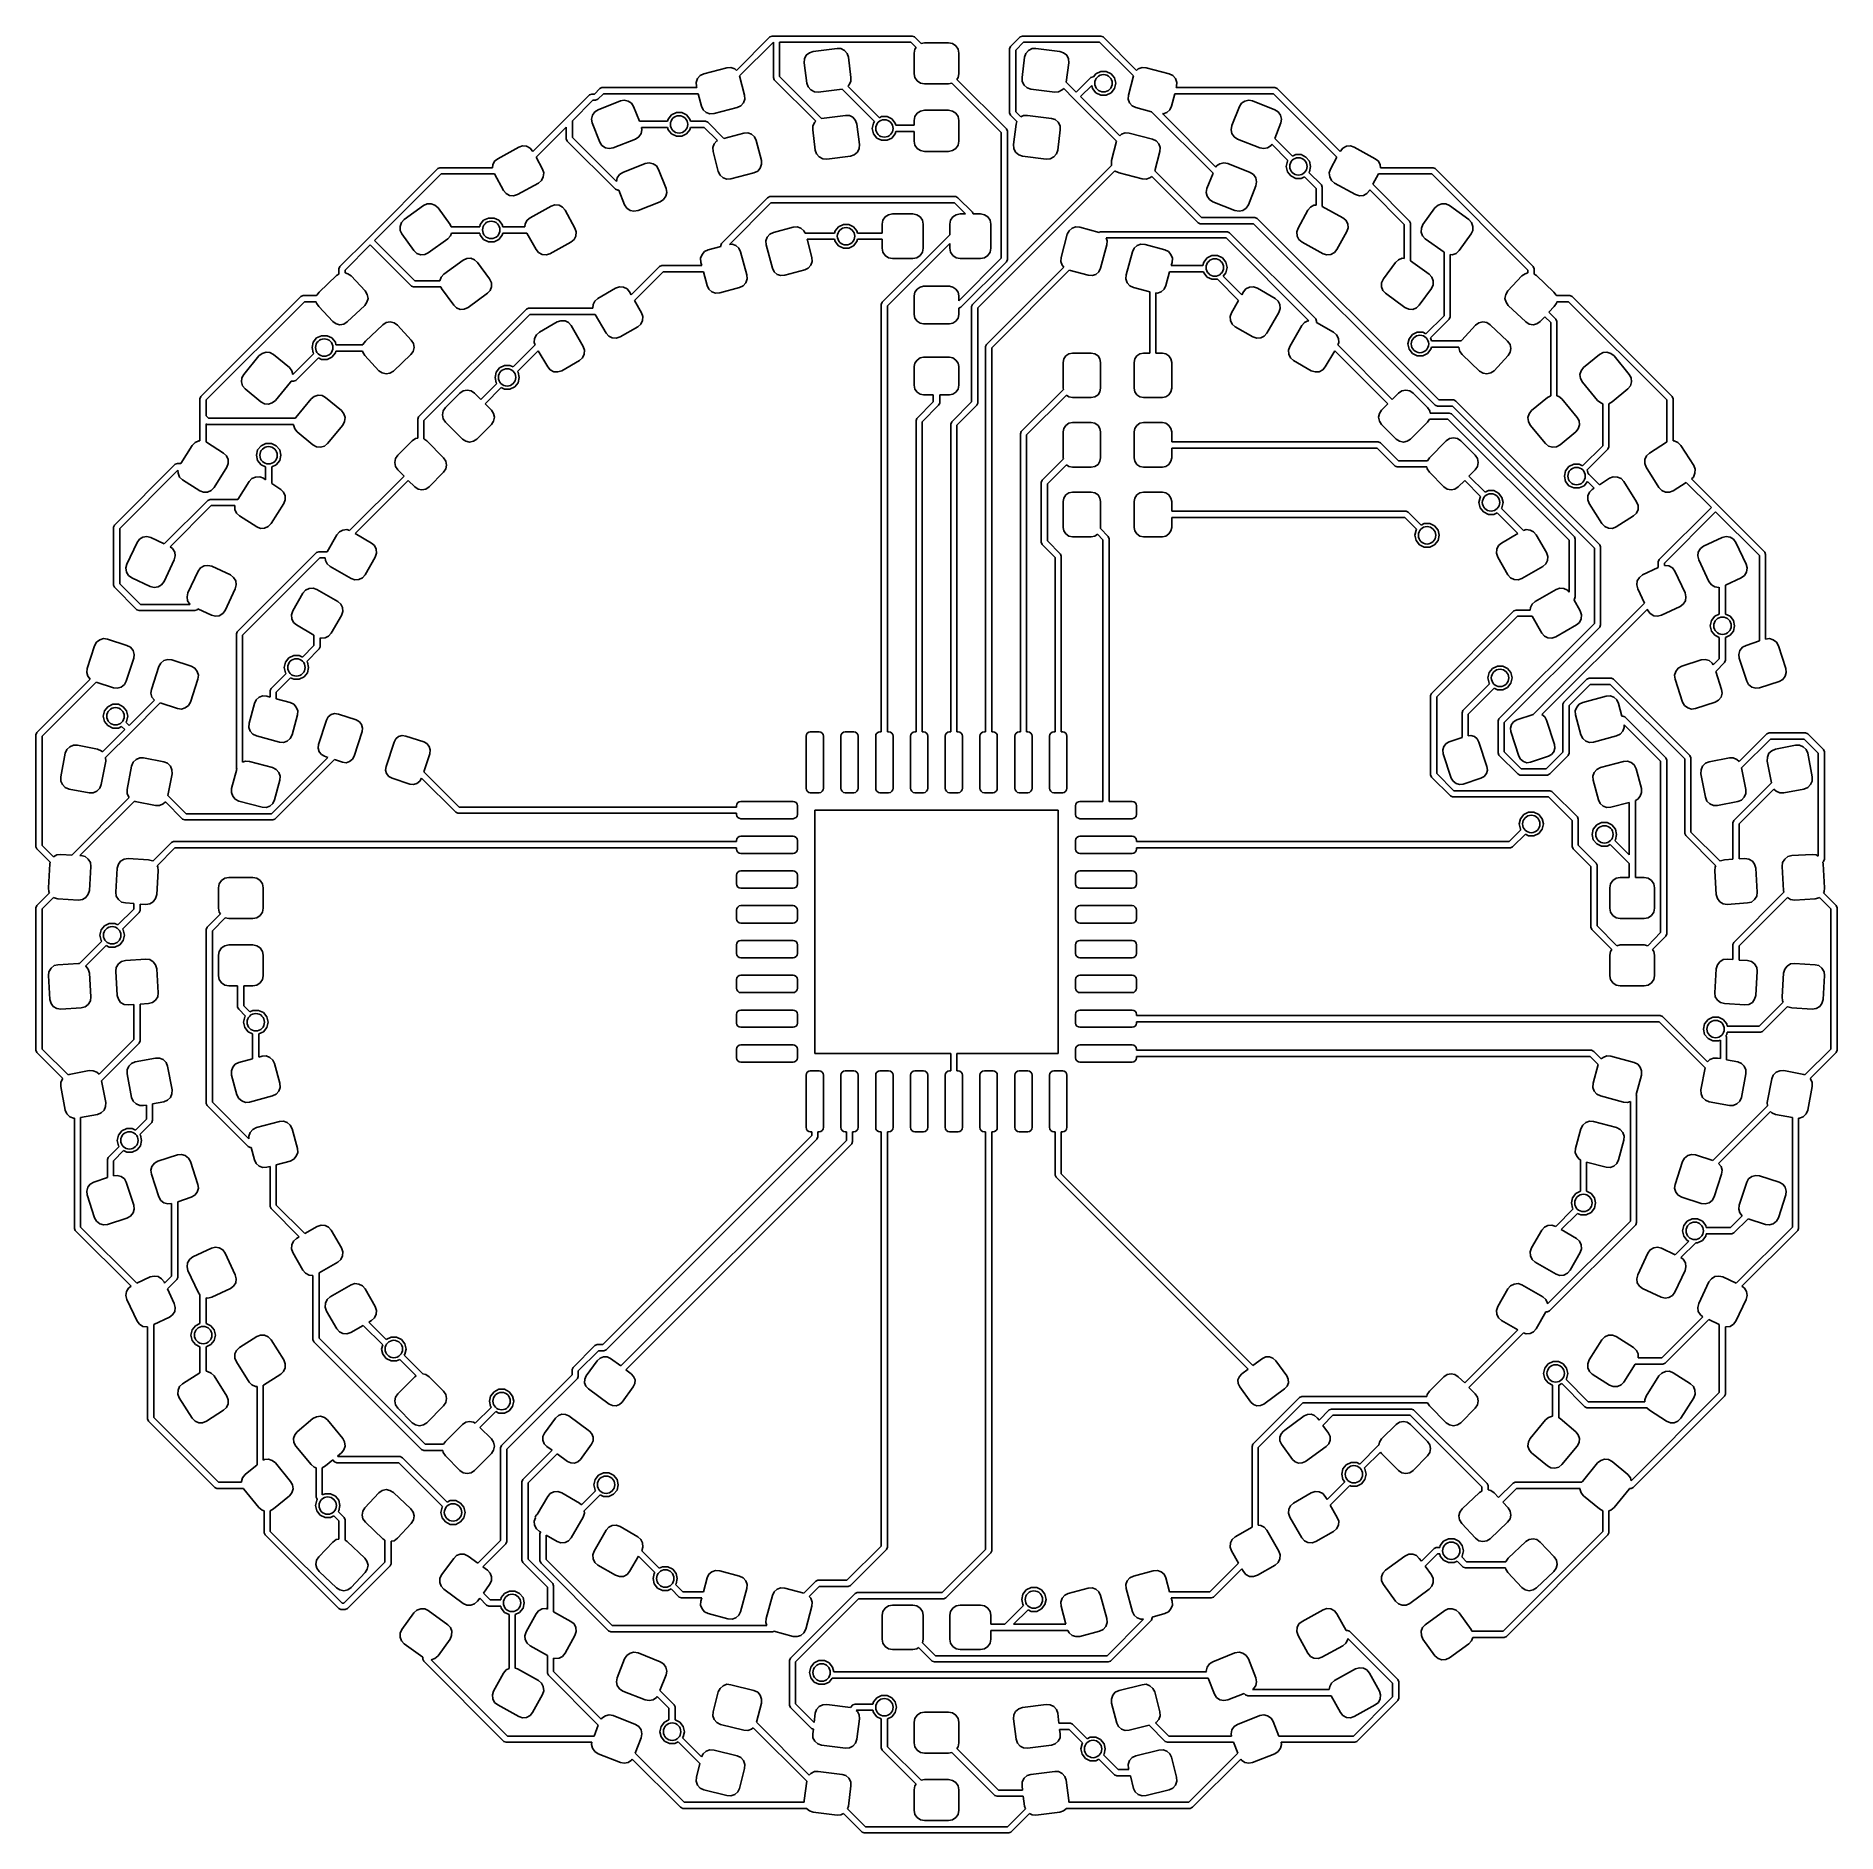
# Model space of a CAD drawing. Extents: x -0.51 to 0.51, y -0.51 to 0.51.
import ezdxf

# ---------------------------------------------------------------- set-up
doc = ezdxf.new("R2010")
doc.units = 0
doc.header["$MEASUREMENT"] = 0
doc.layers.add('BLACK', color=7, linetype='CONTINUOUS')

msp = doc.modelspace()

# ---------------------------------------------------------------- linework, layer by layer
at = {"layer": 'BLACK', "linetype": 'CONTINUOUS'}
for p, q in [((-0.1132, 0.4876), (-0.0943, 0.5065)), ((-0.0923, 0.5035), (-0.1114, 0.4845)), ((-0.0943, 0.5065), (-0.093, 0.507)), ((-0.093, 0.507), (-0.0906, 0.507)), ((-0.0923, 0.4835), (-0.0923, 0.5035)), ((-0.0923, 0.5035), (-0.0923, 0.5035)), ((-0.0906, 0.507), (-0.0137, 0.507)), ((-0.0145, 0.5035), (-0.0888, 0.5035)), ((-0.0888, 0.5035), (-0.0888, 0.4842)), ((-0.0698, 0.4983), (-0.0563, 0.5)), ((-0.0563, 0.5), (-0.0541, 0.4999)), ((-0.0541, 0.4999), (-0.052, 0.4989)), ((-0.0115, 0.5006), (-0.0145, 0.5035)), ((-0.0137, 0.507), (-0.0125, 0.5065)), ((-0.0126, 0.4973), (-0.0122, 0.4996)), ((-0.0125, 0.5065), (-0.0087, 0.5028)), ((-0.0122, 0.4996), (-0.0115, 0.5006)), ((-0.0087, 0.5028), (-0.0068, 0.5031)), ((-0.0068, 0.5031), (0.0068, 0.5031)), ((0.0068, 0.5031), (0.009, 0.5027)), ((0.009, 0.5027), (0.0109, 0.5014)), ((0.0109, 0.5014), (0.0122, 0.4996)), ((0.0122, 0.4996), (0.0126, 0.4973)), ((0.0414, 0.4998), (0.0419, 0.5011)), ((0.0414, 0.4635), (0.0414, 0.4998)), ((0.0419, 0.5011), (0.0474, 0.5065)), ((0.0493, 0.5035), (0.0449, 0.4991)), ((0.0474, 0.5065), (0.0486, 0.507)), ((0.0486, 0.507), (0.093, 0.507)), ((0.0923, 0.5035), (0.0493, 0.5035)), ((0.052, 0.4989), (0.0541, 0.4999)), ((0.0541, 0.4999), (0.0563, 0.5)), ((0.0563, 0.5), (0.0698, 0.4983)), ((0.1114, 0.4845), (0.0923, 0.5035)), ((0.093, 0.507), (0.0943, 0.5065)), ((0.0943, 0.5065), (0.1132, 0.4876)), ((-0.0748, 0.4918), (-0.0747, 0.4941)), ((-0.0734, 0.4803), (-0.0748, 0.4918)), ((-0.0747, 0.4941), (-0.0737, 0.4961)), ((-0.0737, 0.4961), (-0.0719, 0.4976)), ((-0.0719, 0.4976), (-0.0698, 0.4983)), ((-0.052, 0.4989), (-0.0506, 0.4971)), ((-0.0506, 0.4971), (-0.0498, 0.495)), ((-0.0498, 0.495), (-0.0484, 0.4835)), ((-0.0126, 0.4857), (-0.0126, 0.4973)), ((0.0126, 0.4973), (0.0126, 0.4857)), ((0.0449, 0.4991), (0.0449, 0.4642)), ((0.0484, 0.4835), (0.0498, 0.495)), ((0.0498, 0.495), (0.0506, 0.4971)), ((0.0506, 0.4971), (0.052, 0.4989)), ((0.0698, 0.4983), (0.0719, 0.4976)), ((0.0719, 0.4976), (0.0737, 0.4961)), ((0.0748, 0.4918), (0.0734, 0.4809)), ((0.0737, 0.4961), (0.0747, 0.4941)), ((0.0747, 0.4941), (0.0748, 0.4918)), ((-0.136, 0.4808), (-0.1353, 0.483)), ((-0.1359, 0.4786), (-0.136, 0.4808)), ((-0.1353, 0.483), (-0.1337, 0.4847)), ((-0.1337, 0.4847), (-0.1317, 0.4857)), ((-0.1317, 0.4857), (-0.1186, 0.489)), ((-0.1186, 0.489), (-0.1163, 0.4892)), ((-0.1163, 0.4892), (-0.1142, 0.4884)), ((-0.1142, 0.4884), (-0.1132, 0.4876)), ((-0.1114, 0.4845), (-0.1086, 0.4736)), ((-0.0918, 0.4823), (-0.0923, 0.4835)), ((-0.0683, 0.4588), (-0.0918, 0.4823)), ((-0.0888, 0.4842), (-0.065, 0.4604)), ((-0.0727, 0.4782), (-0.0734, 0.4803)), ((-0.0496, 0.4792), (-0.0501, 0.4787)), ((-0.0485, 0.4812), (-0.0496, 0.4792)), ((-0.0484, 0.4835), (-0.0485, 0.4812)), ((-0.0122, 0.4835), (-0.0126, 0.4857)), ((-0.0109, 0.4816), (-0.0122, 0.4835)), ((-0.009, 0.4804), (-0.0109, 0.4816)), ((-0.0068, 0.4799), (-0.009, 0.4804)), ((0.0068, 0.4799), (-0.0068, 0.4799)), ((0.0087, 0.4803), (0.0068, 0.4799)), ((0.0366, 0.4525), (0.0087, 0.4803)), ((0.0122, 0.4835), (0.0115, 0.4825)), ((0.0115, 0.4825), (0.0396, 0.4544)), ((0.0126, 0.4857), (0.0122, 0.4835)), ((0.0485, 0.4812), (0.0484, 0.4835)), ((0.0496, 0.4792), (0.0485, 0.4812)), ((0.0513, 0.4777), (0.0496, 0.4792)), ((0.0734, 0.4809), (0.0791, 0.4752)), ((0.0791, 0.4752), (0.0873, 0.4835)), ((0.0879, 0.4791), (0.0815, 0.4728)), ((0.0873, 0.4835), (0.0886, 0.484)), ((0.0883, 0.4773), (0.0879, 0.4791)), ((0.0886, 0.484), (0.0889, 0.484)), ((0.0889, 0.484), (0.0902, 0.4857)), ((0.0902, 0.4857), (0.093, 0.487)), ((0.093, 0.487), (0.096, 0.487)), ((0.096, 0.487), (0.0988, 0.4857)), ((0.0988, 0.4857), (0.1007, 0.4833)), ((0.1007, 0.4833), (0.1014, 0.4803)), ((0.1014, 0.4803), (0.1007, 0.4773)), ((0.1086, 0.4736), (0.1114, 0.4845)), ((0.1132, 0.4876), (0.1142, 0.4884)), ((0.1142, 0.4884), (0.1163, 0.4892)), ((0.1163, 0.4892), (0.1186, 0.489)), ((0.1186, 0.489), (0.1317, 0.4857)), ((0.1317, 0.4857), (0.1337, 0.4847)), ((0.1337, 0.4847), (0.1353, 0.483)), ((0.1353, 0.483), (0.136, 0.4808)), ((0.136, 0.4808), (0.1359, 0.4786)), ((-0.209, 0.461), (-0.1963, 0.4737)), ((-0.1944, 0.4707), (-0.206, 0.459)), ((-0.1963, 0.4737), (-0.1951, 0.4742)), ((-0.1951, 0.4742), (-0.1936, 0.4742)), ((-0.1929, 0.4707), (-0.1944, 0.4707)), ((-0.1936, 0.4742), (-0.1905, 0.4773)), ((-0.1917, 0.4712), (-0.1929, 0.4707)), ((-0.1885, 0.4743), (-0.1917, 0.4712)), ((-0.1915, 0.4653), (-0.1789, 0.4703)), ((-0.1905, 0.4773), (-0.1893, 0.4778)), ((-0.1893, 0.4778), (-0.1357, 0.4778)), ((-0.1348, 0.4743), (-0.1885, 0.4743)), ((-0.1789, 0.4703), (-0.1767, 0.4707)), ((-0.1767, 0.4707), (-0.1745, 0.4702)), ((-0.1745, 0.4702), (-0.1726, 0.469)), ((-0.1726, 0.469), (-0.1714, 0.4671)), ((-0.1357, 0.4778), (-0.1359, 0.4786)), ((-0.133, 0.4673), (-0.1348, 0.4743)), ((-0.1092, 0.4692), (-0.1107, 0.4675)), ((-0.1085, 0.4713), (-0.1092, 0.4692)), ((-0.1086, 0.4736), (-0.1085, 0.4713)), ((-0.0712, 0.4765), (-0.0727, 0.4782)), ((-0.0691, 0.4754), (-0.0712, 0.4765)), ((-0.0669, 0.4753), (-0.0691, 0.4754)), ((-0.0534, 0.477), (-0.0669, 0.4753)), ((-0.035, 0.4586), (-0.0534, 0.477)), ((-0.0534, 0.477), (-0.0534, 0.477)), ((-0.0501, 0.4787), (-0.0323, 0.4608)), ((0.0534, 0.477), (0.0513, 0.4777)), ((0.0669, 0.4753), (0.0534, 0.477)), ((0.0691, 0.4754), (0.0669, 0.4753)), ((0.0712, 0.4765), (0.0691, 0.4754)), ((0.072, 0.4774), (0.0712, 0.4765)), ((0.0778, 0.4715), (0.072, 0.4774)), ((0.1019, 0.4475), (0.0778, 0.4715)), ((0.0815, 0.4728), (0.1037, 0.4506)), ((0.0902, 0.4749), (0.0883, 0.4773)), ((0.093, 0.4736), (0.0902, 0.4749)), ((0.096, 0.4736), (0.093, 0.4736)), ((0.0988, 0.4749), (0.096, 0.4736)), ((0.1007, 0.4773), (0.0988, 0.4749)), ((0.1085, 0.4713), (0.1086, 0.4736)), ((0.1092, 0.4692), (0.1085, 0.4713)), ((0.1107, 0.4675), (0.1092, 0.4692)), ((0.1348, 0.4743), (0.133, 0.4673)), ((0.1907, 0.4743), (0.1348, 0.4743)), ((0.1359, 0.4786), (0.1357, 0.4778)), ((0.1357, 0.4778), (0.1914, 0.4778)), ((0.1714, 0.4671), (0.1726, 0.469)), ((0.1726, 0.469), (0.1745, 0.4702)), ((0.1745, 0.4702), (0.1767, 0.4707)), ((0.1767, 0.4707), (0.1789, 0.4703)), ((0.1789, 0.4703), (0.1915, 0.4653)), ((0.2266, 0.4384), (0.1907, 0.4743)), ((0.1914, 0.4778), (0.1927, 0.4773)), ((0.1927, 0.4773), (0.2284, 0.4416)), ((-0.2284, 0.4416), (-0.209, 0.461)), ((-0.206, 0.459), (-0.206, 0.4496)), ((-0.1952, 0.46), (-0.1947, 0.4622)), ((-0.1948, 0.4578), (-0.1952, 0.46)), ((-0.1947, 0.4622), (-0.1934, 0.4641)), ((-0.1934, 0.4641), (-0.1915, 0.4653)), ((-0.1714, 0.4671), (-0.1681, 0.4588)), ((-0.1681, 0.4588), (-0.1522, 0.4588)), ((-0.1522, 0.4588), (-0.1519, 0.46)), ((-0.1519, 0.46), (-0.15, 0.4624)), ((-0.15, 0.4624), (-0.1472, 0.4637)), ((-0.1472, 0.4637), (-0.1441, 0.4637)), ((-0.1441, 0.4637), (-0.1414, 0.4624)), ((-0.1414, 0.4624), (-0.1395, 0.46)), ((-0.1395, 0.46), (-0.1392, 0.4588)), ((-0.1392, 0.4588), (-0.1307, 0.4588)), ((-0.132, 0.4653), (-0.133, 0.4673)), ((-0.1303, 0.4638), (-0.132, 0.4653)), ((-0.1307, 0.4588), (-0.1294, 0.4583)), ((-0.1282, 0.463), (-0.1303, 0.4638)), ((-0.1259, 0.4632), (-0.1282, 0.463)), ((-0.1128, 0.4665), (-0.1259, 0.4632)), ((-0.1107, 0.4675), (-0.1128, 0.4665)), ((-0.0689, 0.4582), (-0.0683, 0.4588)), ((-0.065, 0.4604), (-0.0515, 0.4621)), ((-0.065, 0.4604), (-0.065, 0.4604)), ((-0.0515, 0.4621), (-0.0493, 0.462)), ((-0.0493, 0.462), (-0.0473, 0.461)), ((-0.0473, 0.461), (-0.0458, 0.4593)), ((-0.0458, 0.4593), (-0.045, 0.4571)), ((-0.0323, 0.4608), (-0.0311, 0.4614)), ((-0.0311, 0.4614), (-0.028, 0.4614)), ((-0.028, 0.4614), (-0.0252, 0.4601)), ((-0.0252, 0.4601), (-0.0233, 0.4577)), ((-0.0126, 0.4592), (-0.0122, 0.4614)), ((-0.0126, 0.4565), (-0.0126, 0.4592)), ((-0.0122, 0.4614), (-0.0109, 0.4633)), ((-0.0109, 0.4633), (-0.009, 0.4645)), ((-0.009, 0.4645), (-0.0068, 0.465)), ((-0.0068, 0.465), (0.0068, 0.465)), ((0.0068, 0.465), (0.009, 0.4645)), ((0.009, 0.4645), (0.0109, 0.4633)), ((0.0109, 0.4633), (0.0122, 0.4614)), ((0.0122, 0.4614), (0.0126, 0.4592)), ((0.0126, 0.4592), (0.0126, 0.4475)), ((0.0419, 0.4622), (0.0414, 0.4635)), ((0.0455, 0.4586), (0.0419, 0.4622)), ((0.0449, 0.4642), (0.0478, 0.4613)), ((0.0478, 0.4613), (0.0493, 0.462)), ((0.0493, 0.462), (0.0515, 0.4621)), ((0.0515, 0.4621), (0.065, 0.4604)), ((0.065, 0.4604), (0.0672, 0.4597)), ((0.0672, 0.4597), (0.0689, 0.4582)), ((0.1128, 0.4665), (0.1107, 0.4675)), ((0.1217, 0.4642), (0.1128, 0.4665)), ((0.1565, 0.4294), (0.1217, 0.4642)), ((0.1282, 0.463), (0.1278, 0.4631)), ((0.1278, 0.4631), (0.1581, 0.4328)), ((0.1303, 0.4638), (0.1282, 0.463)), ((0.132, 0.4653), (0.1303, 0.4638)), ((0.133, 0.4673), (0.132, 0.4653)), ((0.1671, 0.4563), (0.1714, 0.4671)), ((0.1915, 0.4653), (0.1934, 0.4641)), ((0.1934, 0.4641), (0.1947, 0.4622)), ((0.1947, 0.4622), (0.1952, 0.46)), ((0.1952, 0.46), (0.1948, 0.4578)), ((-0.2095, 0.4555), (-0.2266, 0.4384)), ((-0.2095, 0.4489), (-0.2095, 0.4555)), ((-0.209, 0.4476), (-0.2095, 0.4489)), ((-0.206, 0.4496), (-0.1811, 0.4247)), ((-0.1905, 0.447), (-0.1948, 0.4578)), ((-0.1704, 0.4487), (-0.183, 0.4437)), ((-0.1685, 0.4499), (-0.1704, 0.4487)), ((-0.1672, 0.4518), (-0.1685, 0.4499)), ((-0.1667, 0.454), (-0.1672, 0.4518)), ((-0.1522, 0.4553), (-0.1669, 0.4553)), ((-0.1669, 0.4553), (-0.1667, 0.454)), ((-0.1519, 0.454), (-0.1522, 0.4553)), ((-0.15, 0.4516), (-0.1519, 0.454)), ((-0.1472, 0.4503), (-0.15, 0.4516)), ((-0.1441, 0.4503), (-0.1472, 0.4503)), ((-0.1414, 0.4516), (-0.1441, 0.4503)), ((-0.1395, 0.454), (-0.1414, 0.4516)), ((-0.1392, 0.4553), (-0.1395, 0.454)), ((-0.1314, 0.4553), (-0.1392, 0.4553)), ((-0.1239, 0.4478), (-0.1314, 0.4553)), ((-0.1294, 0.4583), (-0.1203, 0.4491)), ((-0.1203, 0.4491), (-0.1091, 0.452)), ((-0.1091, 0.452), (-0.1068, 0.4522)), ((-0.1068, 0.4522), (-0.1047, 0.4514)), ((-0.1047, 0.4514), (-0.103, 0.4499)), ((-0.103, 0.4499), (-0.102, 0.4479)), ((-0.07, 0.454), (-0.0699, 0.4562)), ((-0.0686, 0.4424), (-0.07, 0.454)), ((-0.0699, 0.4562), (-0.0689, 0.4582)), ((-0.045, 0.4571), (-0.0436, 0.4456)), ((-0.0364, 0.4547), (-0.0357, 0.4577)), ((-0.0357, 0.4517), (-0.0364, 0.4547)), ((-0.0357, 0.4577), (-0.035, 0.4586)), ((-0.0338, 0.4493), (-0.0357, 0.4517)), ((-0.0311, 0.448), (-0.0338, 0.4493)), ((-0.0252, 0.4493), (-0.028, 0.448)), ((-0.0233, 0.4517), (-0.0252, 0.4493)), ((-0.0233, 0.4577), (-0.023, 0.4565)), ((-0.023, 0.453), (-0.0233, 0.4517)), ((-0.023, 0.4565), (-0.0126, 0.4565)), ((-0.0126, 0.453), (-0.023, 0.453)), ((-0.0126, 0.4475), (-0.0126, 0.453)), ((0.0366, 0.3812), (0.0366, 0.4525)), ((0.0396, 0.4544), (0.0401, 0.4532)), ((0.0401, 0.4532), (0.0401, 0.3805)), ((0.0436, 0.4456), (0.045, 0.4571)), ((0.045, 0.4571), (0.0455, 0.4586)), ((0.07, 0.454), (0.0686, 0.4424)), ((0.0689, 0.4582), (0.0699, 0.4562)), ((0.0699, 0.4562), (0.07, 0.454)), ((0.1037, 0.4506), (0.1047, 0.4514)), ((0.1047, 0.4514), (0.1068, 0.4522)), ((0.1068, 0.4522), (0.1091, 0.452)), ((0.1091, 0.452), (0.1222, 0.4487)), ((0.1222, 0.4487), (0.1243, 0.4477)), ((0.1667, 0.454), (0.1671, 0.4563)), ((0.1672, 0.4518), (0.1667, 0.454)), ((0.1685, 0.4499), (0.1672, 0.4518)), ((0.1704, 0.4487), (0.1685, 0.4499)), ((0.183, 0.4437), (0.1704, 0.4487)), ((0.1948, 0.4578), (0.1914, 0.4491)), ((0.1914, 0.4491), (0.2014, 0.439)), ((-0.2483, 0.4376), (-0.2364, 0.4442)), ((-0.2364, 0.4442), (-0.2343, 0.4449)), ((-0.2343, 0.4449), (-0.232, 0.4447)), ((-0.232, 0.4447), (-0.23, 0.4436)), ((-0.23, 0.4436), (-0.2286, 0.4419)), ((-0.2286, 0.4419), (-0.2284, 0.4416)), ((-0.2266, 0.4384), (-0.223, 0.4317)), ((-0.1817, 0.4203), (-0.209, 0.4476)), ((-0.1893, 0.4451), (-0.1905, 0.447)), ((-0.1874, 0.4438), (-0.1893, 0.4451)), ((-0.1852, 0.4433), (-0.1874, 0.4438)), ((-0.183, 0.4437), (-0.1852, 0.4433)), ((-0.1265, 0.4439), (-0.1258, 0.446)), ((-0.1264, 0.4416), (-0.1265, 0.4439)), ((-0.1235, 0.4303), (-0.1264, 0.4416)), ((-0.1258, 0.446), (-0.1243, 0.4477)), ((-0.1243, 0.4477), (-0.1239, 0.4478)), ((-0.102, 0.4479), (-0.0991, 0.4366)), ((-0.0679, 0.4403), (-0.0686, 0.4424)), ((-0.0664, 0.4386), (-0.0679, 0.4403)), ((-0.0644, 0.4376), (-0.0664, 0.4386)), ((-0.0486, 0.4391), (-0.0621, 0.4374)), ((-0.0465, 0.4398), (-0.0486, 0.4391)), ((-0.0448, 0.4413), (-0.0465, 0.4398)), ((-0.0438, 0.4433), (-0.0448, 0.4413)), ((-0.0436, 0.4456), (-0.0438, 0.4433)), ((-0.028, 0.448), (-0.0311, 0.448)), ((-0.0122, 0.4453), (-0.0126, 0.4475)), ((-0.0109, 0.4434), (-0.0122, 0.4453)), ((-0.009, 0.4422), (-0.0109, 0.4434)), ((-0.0068, 0.4417), (-0.009, 0.4422)), ((0.0068, 0.4417), (-0.0068, 0.4417)), ((0.009, 0.4422), (0.0068, 0.4417)), ((0.0109, 0.4434), (0.009, 0.4422)), ((0.0122, 0.4453), (0.0109, 0.4434)), ((0.0126, 0.4475), (0.0122, 0.4453)), ((0.0438, 0.4433), (0.0436, 0.4456)), ((0.0448, 0.4413), (0.0438, 0.4433)), ((0.0465, 0.4398), (0.0448, 0.4413)), ((0.0486, 0.4391), (0.0465, 0.4398)), ((0.0621, 0.4374), (0.0486, 0.4391)), ((0.0664, 0.4386), (0.0644, 0.4376)), ((0.0679, 0.4403), (0.0664, 0.4386)), ((0.0686, 0.4424), (0.0679, 0.4403)), ((0.0991, 0.4366), (0.1019, 0.4475)), ((0.1264, 0.4416), (0.1236, 0.4307)), ((0.1243, 0.4477), (0.1258, 0.446)), ((0.1258, 0.446), (0.1265, 0.4439)), ((0.1265, 0.4439), (0.1264, 0.4416)), ((0.1852, 0.4433), (0.183, 0.4437)), ((0.1874, 0.4438), (0.1852, 0.4433)), ((0.1893, 0.4451), (0.1874, 0.4438)), ((0.1897, 0.4458), (0.1893, 0.4451)), ((0.1989, 0.4366), (0.1897, 0.4458)), ((0.2014, 0.439), (0.2033, 0.4399)), ((0.2033, 0.4399), (0.2063, 0.4399)), ((0.2063, 0.4399), (0.2091, 0.4385)), ((0.2091, 0.4385), (0.211, 0.4361)), ((0.223, 0.4317), (0.2266, 0.4384)), ((0.2284, 0.4416), (0.2286, 0.4419)), ((0.2286, 0.4419), (0.23, 0.4436)), ((0.23, 0.4436), (0.232, 0.4447)), ((0.232, 0.4447), (0.2343, 0.4449)), ((0.2343, 0.4449), (0.2364, 0.4442)), ((0.2364, 0.4442), (0.2483, 0.4376)), ((-0.3217, 0.3925), (-0.2822, 0.432)), ((-0.2803, 0.429), (-0.318, 0.3913)), ((-0.2822, 0.432), (-0.281, 0.4325)), ((-0.281, 0.4325), (-0.2513, 0.4325)), ((-0.2502, 0.429), (-0.2803, 0.429)), ((-0.2513, 0.4325), (-0.2511, 0.4342)), ((-0.2511, 0.4342), (-0.2501, 0.4362)), ((-0.245, 0.4196), (-0.2502, 0.429)), ((-0.2501, 0.4362), (-0.2483, 0.4376)), ((-0.223, 0.4317), (-0.2223, 0.4296)), ((-0.2223, 0.4296), (-0.2225, 0.4273)), ((-0.1807, 0.4267), (-0.1794, 0.4286)), ((-0.1794, 0.4286), (-0.1775, 0.4298)), ((-0.1775, 0.4298), (-0.1648, 0.4348)), ((-0.1648, 0.4348), (-0.1626, 0.4352)), ((-0.1626, 0.4352), (-0.1604, 0.4347)), ((-0.1604, 0.4347), (-0.1585, 0.4335)), ((-0.1585, 0.4335), (-0.1573, 0.4315)), ((-0.1573, 0.4315), (-0.153, 0.4207)), ((-0.1225, 0.4283), (-0.1235, 0.4303)), ((-0.1208, 0.4268), (-0.1225, 0.4283)), ((-0.1033, 0.4295), (-0.1164, 0.4262)), ((-0.1012, 0.4305), (-0.1033, 0.4295)), ((-0.0997, 0.4322), (-0.1012, 0.4305)), ((-0.099, 0.4344), (-0.0997, 0.4322)), ((-0.0991, 0.4366), (-0.099, 0.4344)), ((-0.0621, 0.4374), (-0.0644, 0.4376)), ((0.0204, 0.3551), (0.0991, 0.4338)), ((0.101, 0.4308), (0.0234, 0.3532)), ((0.0644, 0.4376), (0.0621, 0.4374)), ((0.099, 0.4344), (0.0991, 0.4366)), ((0.0991, 0.4338), (0.099, 0.4344)), ((0.1012, 0.4305), (0.101, 0.4308)), ((0.1033, 0.4295), (0.1012, 0.4305)), ((0.1164, 0.4262), (0.1033, 0.4295)), ((0.1236, 0.4307), (0.15, 0.4043)), ((0.153, 0.4207), (0.1565, 0.4294)), ((0.1581, 0.4328), (0.1585, 0.4335)), ((0.1585, 0.4335), (0.1604, 0.4347)), ((0.1604, 0.4347), (0.1626, 0.4352)), ((0.1626, 0.4352), (0.1648, 0.4348)), ((0.1648, 0.4348), (0.1775, 0.4298)), ((0.1775, 0.4298), (0.1794, 0.4286)), ((0.1794, 0.4286), (0.1807, 0.4267)), ((0.1979, 0.4332), (0.1986, 0.4361)), ((0.1986, 0.4302), (0.1979, 0.4332)), ((0.1986, 0.4361), (0.1989, 0.4366)), ((0.2005, 0.4278), (0.1986, 0.4302)), ((0.211, 0.4302), (0.2107, 0.4298)), ((0.2107, 0.4298), (0.2178, 0.4227)), ((0.211, 0.4361), (0.2117, 0.4332)), ((0.2117, 0.4332), (0.211, 0.4302)), ((0.2223, 0.4296), (0.223, 0.4317)), ((0.2225, 0.4273), (0.2223, 0.4296)), ((0.2502, 0.429), (0.247, 0.4231)), ((0.2483, 0.4376), (0.2501, 0.4362)), ((0.2501, 0.4362), (0.2511, 0.4342)), ((0.2803, 0.429), (0.2502, 0.429)), ((0.2511, 0.4342), (0.2513, 0.4325)), ((0.2513, 0.4325), (0.281, 0.4325)), ((0.3347, 0.3745), (0.2803, 0.429)), ((0.281, 0.4325), (0.2822, 0.432)), ((0.2822, 0.432), (0.3377, 0.3765)), ((-0.2436, 0.4178), (-0.245, 0.4196)), ((-0.2253, 0.4238), (-0.2372, 0.4173)), ((-0.2235, 0.4253), (-0.2253, 0.4238)), ((-0.2225, 0.4273), (-0.2235, 0.4253)), ((-0.1804, 0.4198), (-0.1817, 0.4203)), ((-0.1811, 0.4247), (-0.1807, 0.4267)), ((-0.1797, 0.4198), (-0.1804, 0.4198)), ((-0.1765, 0.4115), (-0.1797, 0.4198)), ((-0.1526, 0.4185), (-0.1531, 0.4163)), ((-0.153, 0.4207), (-0.1526, 0.4185)), ((-0.1187, 0.426), (-0.1208, 0.4268)), ((-0.1164, 0.4262), (-0.1187, 0.426)), ((0.1187, 0.426), (0.1164, 0.4262)), ((0.1208, 0.4268), (0.1187, 0.426)), ((0.1218, 0.4276), (0.1208, 0.4268)), ((0.1481, 0.4013), (0.1218, 0.4276)), ((0.1526, 0.4185), (0.153, 0.4207)), ((0.1531, 0.4163), (0.1526, 0.4185)), ((0.1807, 0.4223), (0.1765, 0.4115)), ((0.1807, 0.4267), (0.1811, 0.4245)), ((0.1811, 0.4245), (0.1807, 0.4223)), ((0.2033, 0.4264), (0.2005, 0.4278)), ((0.2063, 0.4264), (0.2033, 0.4264)), ((0.2082, 0.4273), (0.2063, 0.4264)), ((0.2148, 0.4207), (0.2082, 0.4273)), ((0.2148, 0.4113), (0.2148, 0.4207)), ((0.2178, 0.4227), (0.2183, 0.4214)), ((0.2183, 0.4214), (0.2183, 0.4106)), ((0.2235, 0.4253), (0.2225, 0.4273)), ((0.2253, 0.4238), (0.2235, 0.4253)), ((0.2372, 0.4173), (0.2253, 0.4238)), ((0.245, 0.4196), (0.2436, 0.4178)), ((0.2452, 0.4199), (0.245, 0.4196)), ((0.2647, 0.4003), (0.2452, 0.4199)), ((0.247, 0.4231), (0.2677, 0.4023)), ((-0.3012, 0.4031), (-0.2903, 0.411)), ((-0.2903, 0.411), (-0.2882, 0.412)), ((-0.2882, 0.412), (-0.2859, 0.4121)), ((-0.2859, 0.4121), (-0.2838, 0.4113)), ((-0.2838, 0.4113), (-0.2821, 0.4098)), ((-0.2821, 0.4098), (-0.2753, 0.4004)), ((-0.2416, 0.4168), (-0.2436, 0.4178)), ((-0.2393, 0.4166), (-0.2416, 0.4168)), ((-0.2372, 0.4173), (-0.2393, 0.4166)), ((-0.2299, 0.4042), (-0.218, 0.4107)), ((-0.218, 0.4107), (-0.2159, 0.4114)), ((-0.2159, 0.4114), (-0.2136, 0.4112)), ((-0.2136, 0.4112), (-0.2116, 0.4102)), ((-0.2116, 0.4102), (-0.2102, 0.4084)), ((-0.2102, 0.4084), (-0.2046, 0.3983)), ((-0.1752, 0.4096), (-0.1765, 0.4115)), ((-0.1734, 0.4083), (-0.1752, 0.4096)), ((-0.1712, 0.4078), (-0.1734, 0.4083)), ((-0.1689, 0.4082), (-0.1712, 0.4078)), ((-0.1563, 0.4132), (-0.1689, 0.4082)), ((-0.1544, 0.4144), (-0.1563, 0.4132)), ((-0.1531, 0.4163), (-0.1544, 0.4144)), ((-0.1216, 0.3896), (-0.0957, 0.4155)), ((-0.0937, 0.4126), (-0.1172, 0.3891)), ((-0.0957, 0.4155), (-0.0944, 0.4161)), ((-0.0944, 0.4161), (0.0109, 0.4161)), ((0.0102, 0.4126), (-0.0937, 0.4126)), ((0.0164, 0.4063), (0.0102, 0.4126)), ((0.0109, 0.4161), (0.0121, 0.4155)), ((0.0121, 0.4155), (0.0203, 0.4073)), ((0.1544, 0.4144), (0.1531, 0.4163)), ((0.1563, 0.4132), (0.1544, 0.4144)), ((0.1689, 0.4082), (0.1563, 0.4132)), ((0.1712, 0.4078), (0.1689, 0.4082)), ((0.1734, 0.4083), (0.1712, 0.4078)), ((0.1752, 0.4096), (0.1734, 0.4083)), ((0.1765, 0.4115), (0.1752, 0.4096)), ((0.2046, 0.3983), (0.2102, 0.4084)), ((0.2102, 0.4084), (0.2116, 0.4102)), ((0.2116, 0.4102), (0.2136, 0.4112)), ((0.2136, 0.4112), (0.2148, 0.4113)), ((0.2183, 0.4106), (0.2299, 0.4042)), ((0.2393, 0.4166), (0.2372, 0.4173)), ((0.2416, 0.4168), (0.2393, 0.4166)), ((0.2436, 0.4178), (0.2416, 0.4168)), ((0.2753, 0.4004), (0.2821, 0.4098)), ((0.2821, 0.4098), (0.2838, 0.4113)), ((0.2838, 0.4113), (0.2859, 0.4121)), ((0.2859, 0.4121), (0.2882, 0.412)), ((0.2882, 0.412), (0.2903, 0.411)), ((0.2903, 0.411), (0.3012, 0.4031)), ((-0.3036, 0.3993), (-0.3028, 0.4014)), ((-0.3035, 0.397), (-0.3036, 0.3993)), ((-0.3028, 0.4014), (-0.3012, 0.4031)), ((-0.2753, 0.4004), (-0.2747, 0.399)), ((-0.2747, 0.399), (-0.2585, 0.399)), ((-0.2585, 0.399), (-0.2582, 0.4003)), ((-0.2582, 0.4003), (-0.2563, 0.4027)), ((-0.2563, 0.4027), (-0.2535, 0.404)), ((-0.2535, 0.404), (-0.2504, 0.404)), ((-0.2504, 0.404), (-0.2477, 0.4027)), ((-0.2477, 0.4027), (-0.2458, 0.4003)), ((-0.2458, 0.4003), (-0.2455, 0.399)), ((-0.2455, 0.399), (-0.2329, 0.399)), ((-0.2329, 0.399), (-0.2327, 0.4007)), ((-0.2327, 0.4007), (-0.2317, 0.4027)), ((-0.2317, 0.4027), (-0.2299, 0.4042)), ((-0.2046, 0.3983), (-0.2039, 0.3961)), ((-0.0923, 0.3959), (-0.0811, 0.3989)), ((-0.0811, 0.3989), (-0.0788, 0.399)), ((-0.0788, 0.399), (-0.0767, 0.3983)), ((-0.0767, 0.3983), (-0.075, 0.3968)), ((-0.0574, 0.3967), (-0.0555, 0.3991)), ((-0.0555, 0.3991), (-0.0527, 0.4004)), ((-0.0527, 0.4004), (-0.0496, 0.4004)), ((-0.0496, 0.4004), (-0.0469, 0.3991)), ((-0.0469, 0.3991), (-0.045, 0.3967)), ((-0.0307, 0.4005), (-0.0303, 0.4027)), ((-0.0307, 0.3955), (-0.0307, 0.4005)), ((-0.0303, 0.4027), (-0.029, 0.4046)), ((-0.029, 0.4046), (-0.0271, 0.4059)), ((-0.0271, 0.4059), (-0.0249, 0.4063)), ((-0.0249, 0.4063), (-0.0133, 0.4063)), ((-0.0133, 0.4063), (-0.0111, 0.4059)), ((-0.0111, 0.4059), (-0.0092, 0.4046)), ((-0.0092, 0.4046), (-0.0079, 0.4027)), ((-0.0079, 0.4027), (-0.0075, 0.4005)), ((-0.0075, 0.4005), (-0.0075, 0.3869)), ((0.0075, 0.4005), (0.0079, 0.4027)), ((0.0075, 0.3945), (0.0075, 0.4005)), ((0.0079, 0.4027), (0.0092, 0.4046)), ((0.0092, 0.4046), (0.0111, 0.4059)), ((0.0111, 0.4059), (0.0133, 0.4063)), ((0.0133, 0.4063), (0.0164, 0.4063)), ((0.0203, 0.4073), (0.0208, 0.4063)), ((0.0208, 0.4063), (0.0249, 0.4063)), ((0.0249, 0.4063), (0.0271, 0.4059)), ((0.0271, 0.4059), (0.029, 0.4046)), ((0.029, 0.4046), (0.0303, 0.4027)), ((0.0303, 0.4027), (0.0307, 0.4005)), ((0.0307, 0.4005), (0.0307, 0.3869)), ((0.075, 0.3968), (0.0767, 0.3983)), ((0.0767, 0.3983), (0.0788, 0.399)), ((0.0788, 0.399), (0.0811, 0.3989)), ((0.0811, 0.3989), (0.0921, 0.3959)), ((0.1493, 0.4008), (0.1481, 0.4013)), ((0.1794, 0.4008), (0.1493, 0.4008)), ((0.15, 0.4043), (0.1801, 0.4043)), ((0.2822, 0.298), (0.1794, 0.4008)), ((0.1801, 0.4043), (0.1814, 0.4038)), ((0.1814, 0.4038), (0.2842, 0.301)), ((0.2039, 0.3961), (0.2046, 0.3983)), ((0.2299, 0.4042), (0.2317, 0.4027)), ((0.2317, 0.4027), (0.2327, 0.4007)), ((0.2329, 0.3985), (0.2322, 0.3963)), ((0.2327, 0.4007), (0.2329, 0.3985)), ((0.2647, 0.3811), (0.2647, 0.4003)), ((0.2677, 0.4023), (0.2682, 0.4011)), ((0.2682, 0.4011), (0.2682, 0.3798)), ((0.2743, 0.396), (0.2744, 0.3983)), ((0.2744, 0.3983), (0.2753, 0.4004)), ((0.3012, 0.4031), (0.3028, 0.4014)), ((0.3028, 0.4014), (0.3036, 0.3993)), ((0.3036, 0.3993), (0.3035, 0.397)), ((-0.3377, 0.3765), (-0.3217, 0.3925)), ((-0.3204, 0.3888), (-0.3347, 0.3745)), ((-0.2971, 0.3655), (-0.3204, 0.3888)), ((-0.318, 0.3913), (-0.2952, 0.3685)), ((-0.3025, 0.395), (-0.3035, 0.397)), ((-0.2957, 0.3856), (-0.3025, 0.395)), ((-0.2766, 0.3923), (-0.2876, 0.3843)), ((-0.2751, 0.3939), (-0.2766, 0.3923)), ((-0.2745, 0.3955), (-0.2751, 0.3939)), ((-0.2585, 0.3955), (-0.2745, 0.3955)), ((-0.2582, 0.3943), (-0.2585, 0.3955)), ((-0.2563, 0.3919), (-0.2582, 0.3943)), ((-0.2535, 0.3906), (-0.2563, 0.3919)), ((-0.2504, 0.3906), (-0.2535, 0.3906)), ((-0.2477, 0.3919), (-0.2504, 0.3906)), ((-0.2458, 0.3943), (-0.2477, 0.3919)), ((-0.2455, 0.3955), (-0.2458, 0.3943)), ((-0.2318, 0.3955), (-0.2455, 0.3955)), ((-0.2266, 0.3861), (-0.2318, 0.3955)), ((-0.2069, 0.3904), (-0.2188, 0.3838)), ((-0.2051, 0.3918), (-0.2069, 0.3904)), ((-0.2041, 0.3938), (-0.2051, 0.3918)), ((-0.2039, 0.3961), (-0.2041, 0.3938)), ((-0.1292, 0.386), (-0.1221, 0.3879)), ((-0.1221, 0.3884), (-0.1216, 0.3896)), ((-0.1221, 0.3879), (-0.1221, 0.3884)), ((-0.1172, 0.3891), (-0.1157, 0.3892)), ((-0.1157, 0.3892), (-0.1136, 0.3884)), ((-0.1136, 0.3884), (-0.1119, 0.3869)), ((-0.0966, 0.391), (-0.0958, 0.3932)), ((-0.0964, 0.3888), (-0.0966, 0.391)), ((-0.0929, 0.3757), (-0.0964, 0.3888)), ((-0.0958, 0.3932), (-0.0944, 0.3949)), ((-0.0944, 0.3949), (-0.0923, 0.3959)), ((-0.075, 0.3968), (-0.0743, 0.3955)), ((-0.0743, 0.3955), (-0.0577, 0.3955)), ((-0.0577, 0.392), (-0.0732, 0.392)), ((-0.0732, 0.392), (-0.0705, 0.3817)), ((-0.0577, 0.3955), (-0.0574, 0.3967)), ((-0.0574, 0.3907), (-0.0577, 0.392)), ((-0.0555, 0.3883), (-0.0574, 0.3907)), ((-0.0527, 0.387), (-0.0555, 0.3883)), ((-0.0469, 0.3883), (-0.0496, 0.387)), ((-0.045, 0.3907), (-0.0469, 0.3883)), ((-0.045, 0.3967), (-0.0447, 0.3955)), ((-0.0447, 0.392), (-0.045, 0.3907)), ((-0.0447, 0.3955), (-0.0307, 0.3955)), ((-0.0307, 0.392), (-0.0447, 0.392)), ((-0.0308, 0.3563), (0.0075, 0.3945)), ((-0.0307, 0.3869), (-0.0307, 0.392)), ((0.0075, 0.3896), (-0.0278, 0.3543)), ((0.0075, 0.3869), (0.0075, 0.3896)), ((0.0705, 0.3817), (0.074, 0.3948)), ((0.074, 0.3948), (0.075, 0.3968)), ((0.0921, 0.3959), (0.0926, 0.3962)), ((0.0926, 0.3962), (0.1646, 0.3962)), ((0.0964, 0.3888), (0.0929, 0.3757)), ((0.1639, 0.3927), (0.096, 0.3927)), ((0.096, 0.3927), (0.0966, 0.391)), ((0.0966, 0.391), (0.0964, 0.3888)), ((0.1119, 0.3869), (0.1136, 0.3884)), ((0.1136, 0.3884), (0.1157, 0.3892)), ((0.1157, 0.3892), (0.118, 0.389)), ((0.118, 0.389), (0.1292, 0.386)), ((0.2107, 0.3458), (0.1639, 0.3927)), ((0.1646, 0.3962), (0.1659, 0.3957)), ((0.1659, 0.3957), (0.2146, 0.3469)), ((0.2041, 0.3938), (0.2039, 0.3961)), ((0.2051, 0.3918), (0.2041, 0.3938)), ((0.2069, 0.3904), (0.2051, 0.3918)), ((0.2188, 0.3838), (0.2069, 0.3904)), ((0.2322, 0.3963), (0.2266, 0.3861)), ((0.2751, 0.3939), (0.2743, 0.396)), ((0.2766, 0.3923), (0.2751, 0.3939)), ((0.2872, 0.3846), (0.2766, 0.3923)), ((0.3025, 0.395), (0.2957, 0.3856)), ((0.3035, 0.397), (0.3025, 0.395)), ((-0.294, 0.384), (-0.2957, 0.3856)), ((-0.2919, 0.3832), (-0.294, 0.384)), ((-0.2896, 0.3833), (-0.2919, 0.3832)), ((-0.2876, 0.3843), (-0.2896, 0.3833)), ((-0.2788, 0.3722), (-0.2678, 0.3802)), ((-0.2678, 0.3802), (-0.2657, 0.3811)), ((-0.2657, 0.3811), (-0.2635, 0.3812)), ((-0.2635, 0.3812), (-0.2614, 0.3804)), ((-0.2614, 0.3804), (-0.2597, 0.3789)), ((-0.2597, 0.3789), (-0.2529, 0.3695)), ((-0.2252, 0.3844), (-0.2266, 0.3861)), ((-0.2232, 0.3833), (-0.2252, 0.3844)), ((-0.2209, 0.3831), (-0.2232, 0.3833)), ((-0.2188, 0.3838), (-0.2209, 0.3831)), ((-0.1567, 0.3766), (-0.1555, 0.3771)), ((-0.1555, 0.3771), (-0.1328, 0.3771)), ((-0.1335, 0.3812), (-0.1327, 0.3833)), ((-0.1333, 0.3789), (-0.1335, 0.3812)), ((-0.1328, 0.3771), (-0.1333, 0.3789)), ((-0.1327, 0.3833), (-0.1312, 0.385)), ((-0.1312, 0.385), (-0.1292, 0.386)), ((-0.1119, 0.3869), (-0.1109, 0.3849)), ((-0.1109, 0.3849), (-0.1074, 0.3718)), ((-0.0711, 0.3773), (-0.0726, 0.3756)), ((-0.0703, 0.3794), (-0.0711, 0.3773)), ((-0.0705, 0.3817), (-0.0703, 0.3794)), ((-0.0496, 0.387), (-0.0527, 0.387)), ((-0.0303, 0.3847), (-0.0307, 0.3869)), ((-0.029, 0.3828), (-0.0303, 0.3847)), ((-0.0271, 0.3815), (-0.029, 0.3828)), ((-0.0249, 0.3811), (-0.0271, 0.3815)), ((-0.0133, 0.3811), (-0.0249, 0.3811)), ((-0.0111, 0.3815), (-0.0133, 0.3811)), ((-0.0092, 0.3828), (-0.0111, 0.3815)), ((-0.0079, 0.3847), (-0.0092, 0.3828)), ((-0.0075, 0.3869), (-0.0079, 0.3847)), ((0.0079, 0.3847), (0.0075, 0.3869)), ((0.0092, 0.3828), (0.0079, 0.3847)), ((0.0111, 0.3815), (0.0092, 0.3828)), ((0.0133, 0.3811), (0.0111, 0.3815)), ((0.0126, 0.3572), (0.0366, 0.3812)), ((0.0249, 0.3811), (0.0133, 0.3811)), ((0.0396, 0.3792), (0.0138, 0.3535)), ((0.0271, 0.3815), (0.0249, 0.3811)), ((0.029, 0.3828), (0.0271, 0.3815)), ((0.0303, 0.3847), (0.029, 0.3828)), ((0.0307, 0.3869), (0.0303, 0.3847)), ((0.0401, 0.3805), (0.0396, 0.3792)), ((0.0703, 0.3794), (0.0705, 0.3817)), ((0.0711, 0.3773), (0.0703, 0.3794)), ((0.072, 0.3762), (0.0711, 0.3773)), ((0.1074, 0.3718), (0.1109, 0.3849)), ((0.1109, 0.3849), (0.1119, 0.3869)), ((0.1292, 0.386), (0.1312, 0.385)), ((0.1312, 0.385), (0.1327, 0.3833)), ((0.1327, 0.3833), (0.1335, 0.3812)), ((0.1333, 0.3789), (0.1328, 0.3771)), ((0.1328, 0.3771), (0.1508, 0.3771)), ((0.1335, 0.3812), (0.1333, 0.3789)), ((0.1508, 0.3771), (0.1513, 0.379)), ((0.1513, 0.379), (0.1532, 0.3814)), ((0.1532, 0.3814), (0.1559, 0.3827)), ((0.1559, 0.3827), (0.159, 0.3827)), ((0.159, 0.3827), (0.1618, 0.3814)), ((0.1618, 0.3814), (0.1637, 0.379)), ((0.1637, 0.379), (0.1644, 0.376)), ((0.2209, 0.3831), (0.2188, 0.3838)), ((0.2232, 0.3833), (0.2209, 0.3831)), ((0.2252, 0.3844), (0.2232, 0.3833)), ((0.2266, 0.3861), (0.2252, 0.3844)), ((0.2529, 0.3695), (0.2597, 0.3789)), ((0.2597, 0.3789), (0.2614, 0.3804)), ((0.2614, 0.3804), (0.2635, 0.3812)), ((0.2635, 0.3812), (0.2647, 0.3811)), ((0.2682, 0.3798), (0.2788, 0.3722)), ((0.2872, 0.3487), (0.2872, 0.3846)), ((0.2919, 0.3832), (0.2907, 0.3833)), ((0.2907, 0.3833), (0.2907, 0.348)), ((0.294, 0.384), (0.2919, 0.3832)), ((0.2957, 0.3856), (0.294, 0.384)), ((-0.3494, 0.3621), (-0.3395, 0.3714)), ((-0.3395, 0.3714), (-0.3382, 0.3722)), ((-0.3382, 0.3752), (-0.3377, 0.3765)), ((-0.3382, 0.3722), (-0.3382, 0.3752)), ((-0.3347, 0.3745), (-0.3347, 0.3729)), ((-0.3347, 0.3729), (-0.3331, 0.3725)), ((-0.3331, 0.3725), (-0.3313, 0.3712)), ((-0.3313, 0.3712), (-0.3233, 0.3627)), ((-0.2952, 0.3685), (-0.2811, 0.3685)), ((-0.2811, 0.3685), (-0.2803, 0.3705)), ((-0.2803, 0.3705), (-0.2788, 0.3722)), ((-0.2529, 0.3695), (-0.2519, 0.3674)), ((-0.2519, 0.3674), (-0.2518, 0.3651)), ((-0.1727, 0.3606), (-0.1567, 0.3766)), ((-0.1547, 0.3736), (-0.1709, 0.3574)), ((-0.1319, 0.3736), (-0.1547, 0.3736)), ((-0.1298, 0.3658), (-0.1319, 0.3736)), ((-0.1079, 0.3674), (-0.1094, 0.3657)), ((-0.1072, 0.3695), (-0.1079, 0.3674)), ((-0.1074, 0.3718), (-0.1072, 0.3695)), ((-0.0919, 0.3736), (-0.0929, 0.3757)), ((-0.0902, 0.3721), (-0.0919, 0.3736)), ((-0.0881, 0.3714), (-0.0902, 0.3721)), ((-0.0858, 0.3716), (-0.0881, 0.3714)), ((-0.0746, 0.3746), (-0.0858, 0.3716)), ((-0.0726, 0.3756), (-0.0746, 0.3746)), ((0.0283, 0.3325), (0.072, 0.3762)), ((0.0751, 0.3744), (0.0313, 0.3306)), ((0.0858, 0.3716), (0.0751, 0.3744)), ((0.0881, 0.3714), (0.0858, 0.3716)), ((0.0902, 0.3721), (0.0881, 0.3714)), ((0.0919, 0.3736), (0.0902, 0.3721)), ((0.0929, 0.3757), (0.0919, 0.3736)), ((0.1072, 0.3695), (0.1074, 0.3718)), ((0.1079, 0.3674), (0.1072, 0.3695)), ((0.1094, 0.3657), (0.1079, 0.3674)), ((0.1319, 0.3736), (0.1298, 0.3658)), ((0.1511, 0.3736), (0.1319, 0.3736)), ((0.1513, 0.373), (0.1511, 0.3736)), ((0.1532, 0.3706), (0.1513, 0.373)), ((0.1559, 0.3693), (0.1532, 0.3706)), ((0.159, 0.3693), (0.1559, 0.3693)), ((0.1591, 0.3693), (0.159, 0.3693)), ((0.1709, 0.3574), (0.1591, 0.3693)), ((0.1637, 0.373), (0.1622, 0.3711)), ((0.1622, 0.3711), (0.1727, 0.3606)), ((0.1644, 0.376), (0.1637, 0.373)), ((0.2518, 0.3651), (0.2519, 0.3674)), ((0.2519, 0.3674), (0.2529, 0.3695)), ((0.2788, 0.3722), (0.2803, 0.3705)), ((0.2803, 0.3705), (0.2811, 0.3684)), ((0.2811, 0.3684), (0.281, 0.3661)), ((0.3233, 0.3627), (0.3313, 0.3712)), ((0.3313, 0.3712), (0.3331, 0.3725)), ((0.3331, 0.3725), (0.3347, 0.3729)), ((0.3347, 0.3729), (0.3347, 0.3745)), ((0.3377, 0.3765), (0.3382, 0.3752)), ((0.3382, 0.3752), (0.3382, 0.3722)), ((0.3382, 0.3722), (0.3395, 0.3714)), ((0.3395, 0.3714), (0.3494, 0.3621)), ((-0.4163, 0.303), (-0.3597, 0.3596)), ((-0.3597, 0.3596), (-0.3584, 0.3601)), ((-0.3584, 0.3601), (-0.3508, 0.3601)), ((-0.3508, 0.3601), (-0.3507, 0.3603)), ((-0.3507, 0.3603), (-0.3494, 0.3621)), ((-0.3233, 0.3627), (-0.3221, 0.3608)), ((-0.3217, 0.3585), (-0.3223, 0.3563)), ((-0.3221, 0.3608), (-0.3217, 0.3585)), ((-0.2959, 0.365), (-0.2971, 0.3655)), ((-0.2805, 0.365), (-0.2959, 0.365)), ((-0.2801, 0.3641), (-0.2805, 0.365)), ((-0.2732, 0.3547), (-0.2801, 0.3641)), ((-0.2541, 0.3614), (-0.2651, 0.3534)), ((-0.2526, 0.363), (-0.2541, 0.3614)), ((-0.2518, 0.3651), (-0.2526, 0.363)), ((-0.1943, 0.355), (-0.1933, 0.357)), ((-0.1933, 0.357), (-0.1916, 0.3585)), ((-0.1916, 0.3585), (-0.1816, 0.3643)), ((-0.1816, 0.3643), (-0.1794, 0.365)), ((-0.1794, 0.365), (-0.1772, 0.3649)), ((-0.1772, 0.3649), (-0.1751, 0.3639)), ((-0.1751, 0.3639), (-0.1737, 0.3622)), ((-0.1737, 0.3622), (-0.1727, 0.3606)), ((-0.1709, 0.3574), (-0.1669, 0.3504)), ((-0.1288, 0.3637), (-0.1298, 0.3658)), ((-0.1271, 0.3623), (-0.1288, 0.3637)), ((-0.125, 0.3615), (-0.1271, 0.3623)), ((-0.1227, 0.3617), (-0.125, 0.3615)), ((-0.1115, 0.3647), (-0.1227, 0.3617)), ((-0.1094, 0.3657), (-0.1115, 0.3647)), ((-0.0126, 0.36), (-0.0122, 0.3621)), ((-0.0126, 0.3494), (-0.0126, 0.36)), ((-0.0122, 0.3621), (-0.011, 0.3638)), ((-0.011, 0.3638), (-0.0093, 0.3649)), ((-0.0093, 0.3649), (-0.0073, 0.3654)), ((-0.0073, 0.3654), (0.0073, 0.3654)), ((0.0073, 0.3654), (0.0093, 0.3649)), ((0.0093, 0.3649), (0.011, 0.3638)), ((0.011, 0.3638), (0.0122, 0.3621)), ((0.0122, 0.3621), (0.0126, 0.36)), ((0.0126, 0.36), (0.0126, 0.3572)), ((0.1115, 0.3647), (0.1094, 0.3657)), ((0.1207, 0.3622), (0.1115, 0.3647)), ((0.1207, 0.3276), (0.1207, 0.3622)), ((0.125, 0.3615), (0.1242, 0.3616)), ((0.1242, 0.3616), (0.1242, 0.3276)), ((0.1271, 0.3623), (0.125, 0.3615)), ((0.1288, 0.3637), (0.1271, 0.3623)), ((0.1298, 0.3658), (0.1288, 0.3637)), ((0.1669, 0.3504), (0.1709, 0.3574)), ((0.1727, 0.3606), (0.1737, 0.3622)), ((0.1737, 0.3622), (0.1751, 0.3639)), ((0.1751, 0.3639), (0.1772, 0.3649)), ((0.1772, 0.3649), (0.1794, 0.365)), ((0.1794, 0.365), (0.1816, 0.3643)), ((0.1816, 0.3643), (0.1916, 0.3585)), ((0.1916, 0.3585), (0.1933, 0.357)), ((0.1933, 0.357), (0.1943, 0.355)), ((0.2526, 0.363), (0.2518, 0.3651)), ((0.2541, 0.3614), (0.2526, 0.363)), ((0.2651, 0.3534), (0.2541, 0.3614)), ((0.2801, 0.3641), (0.2732, 0.3547)), ((0.281, 0.3661), (0.2801, 0.3641)), ((0.3217, 0.3585), (0.3221, 0.3608)), ((0.3223, 0.3563), (0.3217, 0.3585)), ((0.3221, 0.3608), (0.3233, 0.3627)), ((0.3494, 0.3621), (0.3507, 0.3603)), ((0.3507, 0.3603), (0.3508, 0.3601)), ((0.3508, 0.3601), (0.3584, 0.3601)), ((0.3584, 0.3601), (0.3597, 0.3596)), ((0.3597, 0.3596), (0.4163, 0.303)), ((-0.3577, 0.3566), (-0.4133, 0.301)), ((-0.351, 0.3566), (-0.3577, 0.3566)), ((-0.3508, 0.3558), (-0.351, 0.3566)), ((-0.3496, 0.3539), (-0.3508, 0.3558)), ((-0.3417, 0.3455), (-0.3496, 0.3539)), ((-0.3236, 0.3545), (-0.3335, 0.3452)), ((-0.3223, 0.3563), (-0.3236, 0.3545)), ((-0.2931, 0.2914), (-0.2321, 0.3524)), ((-0.2301, 0.3494), (-0.2901, 0.2894)), ((-0.2716, 0.3531), (-0.2732, 0.3547)), ((-0.2695, 0.3523), (-0.2716, 0.3531)), ((-0.2672, 0.3524), (-0.2695, 0.3523)), ((-0.2651, 0.3534), (-0.2672, 0.3524)), ((-0.2321, 0.3524), (-0.2308, 0.3529)), ((-0.2308, 0.3529), (-0.1945, 0.3529)), ((-0.1931, 0.3494), (-0.2301, 0.3494)), ((-0.1945, 0.3529), (-0.1943, 0.355)), ((-0.187, 0.3388), (-0.1931, 0.3494)), ((-0.1669, 0.3504), (-0.1661, 0.3483)), ((-0.1661, 0.3483), (-0.1663, 0.346)), ((-0.0313, 0.355), (-0.0308, 0.3563)), ((-0.0313, 0.1132), (-0.0313, 0.355)), ((-0.0278, 0.3543), (-0.0278, 0.1132)), ((-0.0122, 0.3474), (-0.0126, 0.3494)), ((-0.011, 0.3457), (-0.0122, 0.3474)), ((0.0122, 0.3474), (0.011, 0.3457)), ((0.0126, 0.3494), (0.0122, 0.3474)), ((0.0138, 0.3535), (0.0126, 0.353)), ((0.0126, 0.353), (0.0126, 0.3494)), ((0.0199, 0.3539), (0.0204, 0.3551)), ((0.0199, 0.2999), (0.0199, 0.3539)), ((0.0234, 0.3532), (0.0234, 0.2992)), ((0.1661, 0.3483), (0.1669, 0.3504)), ((0.1663, 0.346), (0.1661, 0.3483)), ((0.1938, 0.3506), (0.187, 0.3388)), ((0.1945, 0.3527), (0.1938, 0.3506)), ((0.1943, 0.355), (0.1945, 0.3527)), ((0.2146, 0.3469), (0.2151, 0.3457)), ((0.2672, 0.3524), (0.2651, 0.3534)), ((0.2695, 0.3523), (0.2672, 0.3524)), ((0.2716, 0.3531), (0.2695, 0.3523)), ((0.2732, 0.3547), (0.2716, 0.3531)), ((0.277, 0.3385), (0.2872, 0.3487)), ((0.2902, 0.3467), (0.2795, 0.3361)), ((0.2907, 0.348), (0.2902, 0.3467)), ((0.3236, 0.3545), (0.3223, 0.3563)), ((0.3335, 0.3452), (0.3236, 0.3545)), ((0.3442, 0.3481), (0.3417, 0.3455)), ((0.3476, 0.3448), (0.3442, 0.3481)), ((0.3496, 0.3539), (0.3466, 0.3507)), ((0.3466, 0.3507), (0.3505, 0.3467)), ((0.3508, 0.3558), (0.3496, 0.3539)), ((0.3505, 0.3467), (0.3511, 0.3455)), ((0.351, 0.3566), (0.3508, 0.3558)), ((0.3577, 0.3566), (0.351, 0.3566)), ((0.4133, 0.301), (0.3577, 0.3566)), ((-0.3508, 0.3361), (-0.348, 0.3374)), ((-0.348, 0.3374), (-0.3449, 0.3374)), ((-0.3449, 0.3374), (-0.3422, 0.3361)), ((-0.3398, 0.3441), (-0.3417, 0.3455)), ((-0.3376, 0.3436), (-0.3398, 0.3441)), ((-0.3354, 0.344), (-0.3376, 0.3436)), ((-0.3335, 0.3452), (-0.3354, 0.344)), ((-0.3232, 0.3343), (-0.3133, 0.3436)), ((-0.3133, 0.3436), (-0.3114, 0.3448)), ((-0.3114, 0.3448), (-0.3092, 0.3452)), ((-0.3092, 0.3452), (-0.307, 0.3447)), ((-0.307, 0.3447), (-0.3051, 0.3433)), ((-0.3051, 0.3433), (-0.2972, 0.3349)), ((-0.2274, 0.3359), (-0.2264, 0.3379)), ((-0.2264, 0.3379), (-0.2247, 0.3394)), ((-0.2247, 0.3394), (-0.2147, 0.3452)), ((-0.2147, 0.3452), (-0.2125, 0.3459)), ((-0.2125, 0.3459), (-0.2102, 0.3458)), ((-0.2102, 0.3458), (-0.2082, 0.3448)), ((-0.2082, 0.3448), (-0.2067, 0.3431)), ((-0.2067, 0.3431), (-0.1999, 0.3313)), ((-0.1855, 0.3371), (-0.187, 0.3388)), ((-0.1835, 0.3361), (-0.1855, 0.3371)), ((-0.179, 0.3367), (-0.1812, 0.336)), ((-0.169, 0.3425), (-0.179, 0.3367)), ((-0.1673, 0.344), (-0.169, 0.3425)), ((-0.1663, 0.346), (-0.1673, 0.344)), ((-0.0093, 0.3445), (-0.011, 0.3457)), ((-0.0073, 0.3441), (-0.0093, 0.3445)), ((0.0073, 0.3441), (-0.0073, 0.3441)), ((0.0093, 0.3445), (0.0073, 0.3441)), ((0.011, 0.3457), (0.0093, 0.3445)), ((0.1673, 0.344), (0.1663, 0.346)), ((0.169, 0.3425), (0.1673, 0.344)), ((0.179, 0.3367), (0.169, 0.3425)), ((0.1812, 0.336), (0.179, 0.3367)), ((0.1855, 0.3371), (0.1835, 0.3361)), ((0.187, 0.3388), (0.1855, 0.3371)), ((0.1999, 0.3313), (0.2067, 0.3431)), ((0.2067, 0.3431), (0.2082, 0.3448)), ((0.2082, 0.3448), (0.2102, 0.3458)), ((0.2102, 0.3458), (0.2107, 0.3458)), ((0.2151, 0.3457), (0.2151, 0.3449)), ((0.2151, 0.3449), (0.2247, 0.3394)), ((0.2247, 0.3394), (0.2264, 0.3379)), ((0.2264, 0.3379), (0.2274, 0.3359)), ((0.2674, 0.3357), (0.2693, 0.3381)), ((0.2693, 0.3381), (0.2721, 0.3394)), ((0.2721, 0.3394), (0.2752, 0.3394)), ((0.2752, 0.3394), (0.277, 0.3385)), ((0.2972, 0.3349), (0.3051, 0.3433)), ((0.3051, 0.3433), (0.307, 0.3447)), ((0.307, 0.3447), (0.3092, 0.3452)), ((0.3092, 0.3452), (0.3114, 0.3448)), ((0.3114, 0.3448), (0.3133, 0.3436)), ((0.3133, 0.3436), (0.3232, 0.3343)), ((0.3354, 0.344), (0.3335, 0.3452)), ((0.3376, 0.3436), (0.3354, 0.344)), ((0.3398, 0.3441), (0.3376, 0.3436)), ((0.3417, 0.3455), (0.3398, 0.3441)), ((0.3476, 0.3034), (0.3476, 0.3448)), ((0.3511, 0.3455), (0.3511, 0.3034)), ((-0.3834, 0.326), (-0.3816, 0.3274)), ((-0.3816, 0.3274), (-0.3794, 0.328)), ((-0.3794, 0.328), (-0.3772, 0.3278)), ((-0.3772, 0.3278), (-0.3752, 0.3267)), ((-0.3752, 0.3267), (-0.3662, 0.3193)), ((-0.3642, 0.3155), (-0.3523, 0.3273)), ((-0.3533, 0.3307), (-0.3527, 0.3337)), ((-0.3527, 0.3277), (-0.3533, 0.3307)), ((-0.3527, 0.3337), (-0.3508, 0.3361)), ((-0.3523, 0.3273), (-0.3527, 0.3277)), ((-0.3422, 0.3361), (-0.3402, 0.3337)), ((-0.3402, 0.3277), (-0.3422, 0.3253)), ((-0.3402, 0.3337), (-0.3399, 0.3322)), ((-0.34, 0.3287), (-0.3402, 0.3277)), ((-0.3248, 0.3287), (-0.34, 0.3287)), ((-0.3399, 0.3322), (-0.3246, 0.3322)), ((-0.3247, 0.328), (-0.3248, 0.3287)), ((-0.3235, 0.3261), (-0.3247, 0.328)), ((-0.3246, 0.3324), (-0.3232, 0.3343)), ((-0.3246, 0.3322), (-0.3246, 0.3324)), ((-0.2974, 0.3267), (-0.3073, 0.3174)), ((-0.2961, 0.3285), (-0.2974, 0.3267)), ((-0.2972, 0.3349), (-0.296, 0.3329)), ((-0.2956, 0.3307), (-0.2961, 0.3285)), ((-0.296, 0.3329), (-0.2956, 0.3307)), ((-0.2396, 0.3197), (-0.2271, 0.3322)), ((-0.2254, 0.3289), (-0.2371, 0.3172)), ((-0.2276, 0.3336), (-0.2274, 0.3359)), ((-0.2271, 0.3322), (-0.2276, 0.3336)), ((-0.22, 0.3197), (-0.2254, 0.3289)), ((-0.1994, 0.3269), (-0.2004, 0.3249)), ((-0.1999, 0.3313), (-0.1992, 0.3292)), ((-0.1992, 0.3292), (-0.1994, 0.3269)), ((-0.1812, 0.336), (-0.1835, 0.3361)), ((0.0278, 0.3313), (0.0283, 0.3325)), ((0.0278, 0.1132), (0.0278, 0.3313)), ((0.0313, 0.3306), (0.0313, 0.1132)), ((0.0732, 0.326), (0.0749, 0.3272)), ((0.0749, 0.3272), (0.077, 0.3276)), ((0.077, 0.3276), (0.0876, 0.3276)), ((0.0876, 0.3276), (0.0896, 0.3272)), ((0.0896, 0.3272), (0.0914, 0.326)), ((0.1134, 0.326), (0.1151, 0.3272)), ((0.1151, 0.3272), (0.1171, 0.3276)), ((0.1171, 0.3276), (0.1207, 0.3276)), ((0.1242, 0.3276), (0.1278, 0.3276)), ((0.1278, 0.3276), (0.1298, 0.3272)), ((0.1298, 0.3272), (0.1315, 0.326)), ((0.1835, 0.3361), (0.1812, 0.336)), ((0.1992, 0.3292), (0.1999, 0.3313)), ((0.1994, 0.3269), (0.1992, 0.3292)), ((0.2004, 0.3249), (0.1994, 0.3269)), ((0.2254, 0.3289), (0.22, 0.3197)), ((0.2554, 0.2989), (0.2254, 0.3289)), ((0.2276, 0.3336), (0.2271, 0.3322)), ((0.2271, 0.3322), (0.2579, 0.3013)), ((0.2274, 0.3359), (0.2276, 0.3336)), ((0.2667, 0.3327), (0.2674, 0.3357)), ((0.2674, 0.3297), (0.2667, 0.3327)), ((0.2693, 0.3273), (0.2674, 0.3297)), ((0.2721, 0.326), (0.2693, 0.3273)), ((0.2779, 0.3273), (0.2752, 0.326)), ((0.2798, 0.3297), (0.2779, 0.3273)), ((0.2795, 0.3361), (0.2798, 0.3357)), ((0.2798, 0.3357), (0.2801, 0.3344)), ((0.2801, 0.3309), (0.2798, 0.3297)), ((0.2801, 0.3344), (0.2969, 0.3344)), ((0.2956, 0.3309), (0.2801, 0.3309)), ((0.2956, 0.3307), (0.2956, 0.3309)), ((0.2961, 0.3285), (0.2956, 0.3307)), ((0.2974, 0.3267), (0.2961, 0.3285)), ((0.2969, 0.3344), (0.2972, 0.3349)), ((0.3073, 0.3174), (0.2974, 0.3267)), ((0.3232, 0.3343), (0.3246, 0.3324)), ((0.3247, 0.328), (0.3235, 0.3261)), ((0.3246, 0.3324), (0.3251, 0.3302)), ((0.3251, 0.3302), (0.3247, 0.328)), ((0.3662, 0.3193), (0.3752, 0.3267)), ((0.3752, 0.3267), (0.3772, 0.3278)), ((0.3772, 0.3278), (0.3794, 0.328)), ((0.3794, 0.328), (0.3816, 0.3274)), ((0.3816, 0.3274), (0.3834, 0.326)), ((-0.392, 0.3155), (-0.3834, 0.326)), ((-0.3662, 0.3193), (-0.3648, 0.3176)), ((-0.3648, 0.3176), (-0.3642, 0.3155)), ((-0.3498, 0.3249), (-0.3626, 0.3121)), ((-0.348, 0.324), (-0.3498, 0.3249)), ((-0.3449, 0.324), (-0.348, 0.324)), ((-0.3422, 0.3253), (-0.3449, 0.324)), ((-0.3155, 0.3176), (-0.3235, 0.3261)), ((-0.3137, 0.3163), (-0.3155, 0.3176)), ((-0.3115, 0.3158), (-0.3137, 0.3163)), ((-0.3093, 0.3162), (-0.3115, 0.3158)), ((-0.3073, 0.3174), (-0.3093, 0.3162)), ((-0.2498, 0.3138), (-0.2492, 0.3168)), ((-0.2492, 0.3168), (-0.2473, 0.3192)), ((-0.2473, 0.3192), (-0.2445, 0.3205)), ((-0.2445, 0.3205), (-0.2414, 0.3205)), ((-0.2414, 0.3205), (-0.2396, 0.3197)), ((-0.2371, 0.3172), (-0.2367, 0.3168)), ((-0.2367, 0.3168), (-0.2361, 0.3138)), ((-0.2186, 0.318), (-0.22, 0.3197)), ((-0.2165, 0.317), (-0.2186, 0.318)), ((-0.2143, 0.3169), (-0.2165, 0.317)), ((-0.2121, 0.3176), (-0.2143, 0.3169)), ((-0.2021, 0.3234), (-0.2121, 0.3176)), ((-0.2004, 0.3249), (-0.2021, 0.3234)), ((-0.0126, 0.3199), (-0.0122, 0.3219)), ((-0.0126, 0.3093), (-0.0126, 0.3199)), ((-0.0122, 0.3219), (-0.011, 0.3236)), ((-0.011, 0.3236), (-0.0093, 0.3248)), ((-0.0093, 0.3248), (-0.0073, 0.3252)), ((-0.0073, 0.3252), (0.0073, 0.3252)), ((0.0073, 0.3252), (0.0093, 0.3248)), ((0.0093, 0.3248), (0.011, 0.3236)), ((0.011, 0.3236), (0.0122, 0.3219)), ((0.0122, 0.3219), (0.0126, 0.3199)), ((0.0126, 0.3199), (0.0126, 0.3093)), ((0.0717, 0.3222), (0.0721, 0.3243)), ((0.0717, 0.3077), (0.0717, 0.3222)), ((0.0721, 0.3243), (0.0732, 0.326)), ((0.0914, 0.326), (0.0925, 0.3243)), ((0.0925, 0.3243), (0.0929, 0.3222)), ((0.0929, 0.3222), (0.0929, 0.3077)), ((0.1118, 0.3222), (0.1122, 0.3243)), ((0.1118, 0.3077), (0.1118, 0.3222)), ((0.1122, 0.3243), (0.1134, 0.326)), ((0.1315, 0.326), (0.1327, 0.3243)), ((0.1327, 0.3243), (0.1331, 0.3222)), ((0.1331, 0.3222), (0.1331, 0.3077)), ((0.2021, 0.3234), (0.2004, 0.3249)), ((0.2121, 0.3176), (0.2021, 0.3234)), ((0.2143, 0.3169), (0.2121, 0.3176)), ((0.2165, 0.317), (0.2143, 0.3169)), ((0.2186, 0.318), (0.2165, 0.317)), ((0.22, 0.3197), (0.2186, 0.318)), ((0.2752, 0.326), (0.2721, 0.326)), ((0.3093, 0.3162), (0.3073, 0.3174)), ((0.3115, 0.3158), (0.3093, 0.3162)), ((0.3137, 0.3163), (0.3115, 0.3158)), ((0.3155, 0.3176), (0.3137, 0.3163)), ((0.3235, 0.3261), (0.3155, 0.3176)), ((0.3641, 0.3154), (0.3648, 0.3176)), ((0.3648, 0.3176), (0.3662, 0.3193)), ((0.3834, 0.326), (0.392, 0.3155)), ((-0.3933, 0.3112), (-0.3931, 0.3135)), ((-0.3927, 0.3091), (-0.3933, 0.3112)), ((-0.3931, 0.3135), (-0.392, 0.3155)), ((-0.3912, 0.3073), (-0.3927, 0.3091)), ((-0.3823, 0.2999), (-0.3912, 0.3073)), ((-0.3655, 0.3111), (-0.3741, 0.3007)), ((-0.3652, 0.3116), (-0.3655, 0.3111)), ((-0.3638, 0.3116), (-0.3652, 0.3116)), ((-0.3626, 0.3121), (-0.3638, 0.3116)), ((-0.2697, 0.3049), (-0.2678, 0.3062)), ((-0.2678, 0.3062), (-0.2656, 0.3066)), ((-0.2656, 0.3066), (-0.2634, 0.3062)), ((-0.2634, 0.3062), (-0.2615, 0.3049)), ((-0.2579, 0.3013), (-0.2488, 0.3104)), ((-0.2463, 0.308), (-0.2554, 0.2989)), ((-0.2492, 0.3108), (-0.2498, 0.3138)), ((-0.2488, 0.3104), (-0.2492, 0.3108)), ((-0.2445, 0.3071), (-0.2463, 0.308)), ((-0.2414, 0.3071), (-0.2445, 0.3071)), ((-0.2387, 0.3084), (-0.2414, 0.3071)), ((-0.2367, 0.3108), (-0.2387, 0.3084)), ((-0.2361, 0.3138), (-0.2367, 0.3108)), ((-0.0122, 0.3072), (-0.0126, 0.3093)), ((-0.011, 0.3055), (-0.0122, 0.3072)), ((0.0122, 0.3072), (0.011, 0.3055)), ((0.0126, 0.3093), (0.0122, 0.3072)), ((0.048, 0.2831), (0.0718, 0.307)), ((0.0718, 0.307), (0.0717, 0.3077)), ((0.0929, 0.3077), (0.0925, 0.3056)), ((0.1122, 0.3056), (0.1118, 0.3077)), ((0.1331, 0.3077), (0.1327, 0.3056)), ((0.2615, 0.3049), (0.2634, 0.3062)), ((0.2634, 0.3062), (0.2656, 0.3066)), ((0.2656, 0.3066), (0.2678, 0.3062)), ((0.2678, 0.3062), (0.2697, 0.3049)), ((0.3644, 0.3131), (0.3641, 0.3154)), ((0.3655, 0.3111), (0.3644, 0.3131)), ((0.3741, 0.3007), (0.3655, 0.3111)), ((0.3912, 0.3073), (0.3823, 0.2999)), ((0.3927, 0.3091), (0.3912, 0.3073)), ((0.392, 0.3155), (0.3931, 0.3135)), ((0.3933, 0.3112), (0.3927, 0.3091)), ((0.3931, 0.3135), (0.3933, 0.3112)), ((-0.4168, 0.3017), (-0.4163, 0.303)), ((-0.4168, 0.2913), (-0.4168, 0.3017)), ((-0.4133, 0.301), (-0.4133, 0.2921)), ((-0.3803, 0.2988), (-0.3823, 0.2999)), ((-0.378, 0.2986), (-0.3803, 0.2988)), ((-0.3759, 0.2993), (-0.378, 0.2986)), ((-0.3741, 0.3007), (-0.3759, 0.2993)), ((-0.3626, 0.2911), (-0.3539, 0.3016)), ((-0.3539, 0.3016), (-0.3522, 0.303)), ((-0.3522, 0.303), (-0.35, 0.3037)), ((-0.35, 0.3037), (-0.3477, 0.3035)), ((-0.3477, 0.3035), (-0.3458, 0.3024)), ((-0.3458, 0.3024), (-0.3368, 0.295)), ((-0.2792, 0.2948), (-0.2779, 0.2967)), ((-0.2779, 0.2967), (-0.2697, 0.3049)), ((-0.2615, 0.3049), (-0.2579, 0.3013)), ((-0.2554, 0.2989), (-0.2519, 0.2953)), ((-0.0111, 0.2906), (-0.0018, 0.2999)), ((-0.0093, 0.3043), (-0.011, 0.3055)), ((-0.0073, 0.3039), (-0.0093, 0.3043)), ((0.0012, 0.298), (-0.0081, 0.2886)), ((-0.0018, 0.3039), (-0.0073, 0.3039)), ((-0.0018, 0.2999), (-0.0018, 0.3039)), ((0.0018, 0.2992), (0.0012, 0.298)), ((0.0073, 0.3039), (0.0018, 0.3039)), ((0.0018, 0.3039), (0.0018, 0.2992)), ((0.0093, 0.3043), (0.0073, 0.3039)), ((0.0086, 0.2886), (0.0199, 0.2999)), ((0.011, 0.3055), (0.0093, 0.3043)), ((0.0229, 0.298), (0.0116, 0.2867)), ((0.0234, 0.2992), (0.0229, 0.298)), ((0.0735, 0.3037), (0.051, 0.2812)), ((0.0749, 0.3028), (0.0735, 0.3037)), ((0.077, 0.3024), (0.0749, 0.3028)), ((0.0876, 0.3024), (0.077, 0.3024)), ((0.0896, 0.3028), (0.0876, 0.3024)), ((0.0914, 0.3039), (0.0896, 0.3028)), ((0.0925, 0.3056), (0.0914, 0.3039)), ((0.1134, 0.3039), (0.1122, 0.3056)), ((0.1151, 0.3028), (0.1134, 0.3039)), ((0.1171, 0.3024), (0.1151, 0.3028)), ((0.1278, 0.3024), (0.1171, 0.3024)), ((0.1298, 0.3028), (0.1278, 0.3024)), ((0.1315, 0.3039), (0.1298, 0.3028)), ((0.1327, 0.3056), (0.1315, 0.3039)), ((0.2519, 0.2953), (0.2554, 0.2989)), ((0.2579, 0.3013), (0.2615, 0.3049)), ((0.2697, 0.3049), (0.2779, 0.2967)), ((0.2779, 0.2967), (0.2792, 0.2948)), ((0.2835, 0.2975), (0.2822, 0.298)), ((0.292, 0.2975), (0.2835, 0.2975)), ((0.2842, 0.301), (0.2927, 0.301)), ((0.3723, 0.2172), (0.292, 0.2975)), ((0.2927, 0.301), (0.2939, 0.3004)), ((0.2939, 0.3004), (0.3753, 0.2191)), ((0.3368, 0.295), (0.3458, 0.3024)), ((0.3458, 0.3024), (0.3476, 0.3034)), ((0.3511, 0.3034), (0.3522, 0.303)), ((0.3522, 0.303), (0.3539, 0.3016)), ((0.3539, 0.3016), (0.3626, 0.2911)), ((0.3759, 0.2993), (0.3741, 0.3007)), ((0.377, 0.2989), (0.3759, 0.2993)), ((0.377, 0.2751), (0.377, 0.2989)), ((0.3823, 0.2999), (0.3805, 0.2989)), ((0.3805, 0.2989), (0.3805, 0.2744)), ((0.4133, 0.2772), (0.4133, 0.301)), ((0.4163, 0.303), (0.4168, 0.3017)), ((0.4168, 0.3017), (0.4168, 0.2779)), ((-0.4168, 0.2779), (-0.4168, 0.2913)), ((-0.4133, 0.2921), (-0.4119, 0.2907)), ((-0.4127, 0.2872), (-0.4133, 0.2875)), ((-0.4133, 0.2875), (-0.4133, 0.2772)), ((-0.3639, 0.2872), (-0.4127, 0.2872)), ((-0.4119, 0.2907), (-0.3628, 0.2907)), ((-0.3639, 0.2869), (-0.3639, 0.2872)), ((-0.3632, 0.2847), (-0.3639, 0.2869)), ((-0.3628, 0.2907), (-0.3626, 0.2911)), ((-0.336, 0.2868), (-0.3447, 0.2763)), ((-0.3368, 0.295), (-0.3354, 0.2932)), ((-0.335, 0.2888), (-0.336, 0.2868)), ((-0.3354, 0.2932), (-0.3347, 0.2911)), ((-0.3347, 0.2911), (-0.335, 0.2888)), ((-0.2936, 0.2901), (-0.2931, 0.2914)), ((-0.2936, 0.2794), (-0.2936, 0.2901)), ((-0.2901, 0.2894), (-0.2901, 0.279)), ((-0.2796, 0.2926), (-0.2792, 0.2948)), ((-0.2792, 0.2904), (-0.2796, 0.2926)), ((-0.2779, 0.2885), (-0.2792, 0.2904)), ((-0.2683, 0.2789), (-0.2779, 0.2885)), ((-0.2519, 0.2871), (-0.2601, 0.2789)), ((-0.2519, 0.2953), (-0.2506, 0.2934)), ((-0.2506, 0.289), (-0.2519, 0.2871)), ((-0.2506, 0.2934), (-0.2502, 0.2912)), ((-0.2502, 0.2912), (-0.2506, 0.289)), ((-0.0116, 0.2894), (-0.0111, 0.2906)), ((-0.0116, 0.1132), (-0.0116, 0.2894)), ((-0.0081, 0.2886), (-0.0081, 0.1132)), ((0.0081, 0.2874), (0.0086, 0.2886)), ((0.0081, 0.1132), (0.0081, 0.2874)), ((0.0116, 0.2867), (0.0116, 0.1132)), ((0.0721, 0.2849), (0.0732, 0.2866)), ((0.0732, 0.2866), (0.0749, 0.2878)), ((0.0749, 0.2878), (0.077, 0.2882)), ((0.077, 0.2882), (0.0876, 0.2882)), ((0.0876, 0.2882), (0.0896, 0.2878)), ((0.0896, 0.2878), (0.0914, 0.2866)), ((0.0914, 0.2866), (0.0925, 0.2849)), ((0.1122, 0.2849), (0.1134, 0.2866)), ((0.1134, 0.2866), (0.1151, 0.2878)), ((0.1151, 0.2878), (0.1171, 0.2882)), ((0.1171, 0.2882), (0.1278, 0.2882)), ((0.1278, 0.2882), (0.1298, 0.2878)), ((0.1298, 0.2878), (0.1315, 0.2866)), ((0.1315, 0.2866), (0.1327, 0.2849)), ((0.2502, 0.2912), (0.2506, 0.2934)), ((0.2506, 0.289), (0.2502, 0.2912)), ((0.2506, 0.2934), (0.2519, 0.2953)), ((0.2519, 0.2871), (0.2506, 0.289)), ((0.2601, 0.2789), (0.2519, 0.2871)), ((0.2779, 0.2885), (0.2683, 0.2789)), ((0.279, 0.2901), (0.2779, 0.2885)), ((0.2894, 0.2901), (0.279, 0.2901)), ((0.2792, 0.2948), (0.2794, 0.2936)), ((0.2794, 0.2936), (0.2901, 0.2936)), ((0.358, 0.2216), (0.2894, 0.2901)), ((0.2901, 0.2936), (0.2914, 0.2931)), ((0.2914, 0.2931), (0.361, 0.2235)), ((0.3347, 0.2911), (0.3354, 0.2932)), ((0.335, 0.2888), (0.3347, 0.2911)), ((0.336, 0.2868), (0.335, 0.2888)), ((0.3354, 0.2932), (0.3368, 0.295)), ((0.3447, 0.2763), (0.336, 0.2868)), ((0.3626, 0.2911), (0.3637, 0.2892)), ((0.3639, 0.2869), (0.3632, 0.2847)), ((0.3637, 0.2892), (0.3639, 0.2869)), ((-0.4277, 0.2651), (-0.4212, 0.2753)), ((-0.4212, 0.2753), (-0.4196, 0.277)), ((-0.4196, 0.277), (-0.4175, 0.2779)), ((-0.4175, 0.2779), (-0.4168, 0.2779)), ((-0.4133, 0.2772), (-0.4132, 0.2771)), ((-0.4132, 0.2771), (-0.4034, 0.2709)), ((-0.3822, 0.2751), (-0.3795, 0.2764)), ((-0.3795, 0.2764), (-0.3764, 0.2764)), ((-0.3764, 0.2764), (-0.3737, 0.2751)), ((-0.3618, 0.283), (-0.3632, 0.2847)), ((-0.3529, 0.2756), (-0.3618, 0.283)), ((-0.3509, 0.2745), (-0.3529, 0.2756)), ((-0.3447, 0.2763), (-0.3464, 0.2749)), ((-0.3049, 0.2697), (-0.2967, 0.2779)), ((-0.2967, 0.2779), (-0.2948, 0.2792)), ((-0.2948, 0.2792), (-0.2936, 0.2794)), ((-0.2901, 0.279), (-0.2885, 0.2779)), ((-0.2885, 0.2779), (-0.2789, 0.2683)), ((-0.2664, 0.2776), (-0.2683, 0.2789)), ((-0.2642, 0.2772), (-0.2664, 0.2776)), ((-0.262, 0.2776), (-0.2642, 0.2772)), ((-0.2601, 0.2789), (-0.262, 0.2776)), ((0.0475, 0.2819), (0.048, 0.2831)), ((0.0475, 0.1132), (0.0475, 0.2819)), ((0.051, 0.2812), (0.051, 0.1132)), ((0.0717, 0.2829), (0.0721, 0.2849)), ((0.0717, 0.2683), (0.0717, 0.2829)), ((0.0925, 0.2849), (0.0929, 0.2829)), ((0.0929, 0.2829), (0.0929, 0.2683)), ((0.1118, 0.2829), (0.1122, 0.2849)), ((0.1118, 0.2683), (0.1118, 0.2829)), ((0.1327, 0.2849), (0.1331, 0.2829)), ((0.1331, 0.2829), (0.1331, 0.2773)), ((0.1331, 0.2773), (0.25, 0.2773)), ((0.25, 0.2773), (0.2512, 0.2768)), ((0.2512, 0.2768), (0.2614, 0.2666)), ((0.262, 0.2776), (0.2601, 0.2789)), ((0.2642, 0.2772), (0.262, 0.2776)), ((0.2664, 0.2776), (0.2642, 0.2772)), ((0.2683, 0.2789), (0.2664, 0.2776)), ((0.2789, 0.2683), (0.2885, 0.2779)), ((0.2885, 0.2779), (0.2904, 0.2792)), ((0.2904, 0.2792), (0.2926, 0.2796)), ((0.2926, 0.2796), (0.2948, 0.2792)), ((0.2948, 0.2792), (0.2967, 0.2779)), ((0.2967, 0.2779), (0.3049, 0.2697)), ((0.3464, 0.2749), (0.3447, 0.2763)), ((0.3529, 0.2756), (0.3509, 0.2745)), ((0.3618, 0.283), (0.3529, 0.2756)), ((0.3632, 0.2847), (0.3618, 0.283)), ((0.4034, 0.2709), (0.4132, 0.2771)), ((0.4132, 0.2771), (0.4133, 0.2772)), ((0.4168, 0.2779), (0.4175, 0.2779)), ((0.4175, 0.2779), (0.4196, 0.277)), ((0.4196, 0.277), (0.4212, 0.2753)), ((0.4212, 0.2753), (0.4285, 0.2639)), ((-0.4308, 0.2646), (-0.4295, 0.2651)), ((-0.4295, 0.2651), (-0.4277, 0.2651)), ((-0.4034, 0.2709), (-0.4017, 0.2693)), ((-0.4017, 0.2693), (-0.4008, 0.2673)), ((-0.4008, 0.265), (-0.4016, 0.2629)), ((-0.4008, 0.2673), (-0.4008, 0.265)), ((-0.3848, 0.2697), (-0.3842, 0.2727)), ((-0.3842, 0.2667), (-0.3848, 0.2697)), ((-0.3842, 0.2727), (-0.3822, 0.2751)), ((-0.3822, 0.2643), (-0.3842, 0.2667)), ((-0.3737, 0.2751), (-0.3717, 0.2727)), ((-0.3717, 0.2667), (-0.3737, 0.2643)), ((-0.3717, 0.2727), (-0.3711, 0.2697)), ((-0.3711, 0.2697), (-0.3717, 0.2667)), ((-0.3486, 0.2743), (-0.3509, 0.2745)), ((-0.3464, 0.2749), (-0.3486, 0.2743)), ((-0.3066, 0.2656), (-0.3062, 0.2678)), ((-0.3062, 0.2634), (-0.3066, 0.2656)), ((-0.3062, 0.2678), (-0.3049, 0.2697)), ((-0.2789, 0.2683), (-0.2776, 0.2664)), ((-0.2776, 0.2664), (-0.2772, 0.2642)), ((0.0598, 0.2556), (0.0718, 0.2676)), ((0.0718, 0.2676), (0.0717, 0.2683)), ((0.0925, 0.2663), (0.0914, 0.2645)), ((0.0929, 0.2683), (0.0925, 0.2663)), ((0.1122, 0.2663), (0.1118, 0.2683)), ((0.1134, 0.2645), (0.1122, 0.2663)), ((0.1327, 0.2663), (0.1315, 0.2645)), ((0.1331, 0.2683), (0.1327, 0.2663)), ((0.2493, 0.2738), (0.1331, 0.2738)), ((0.1331, 0.2738), (0.1331, 0.2683)), ((0.2595, 0.2636), (0.2493, 0.2738)), ((0.2614, 0.2666), (0.2778, 0.2666)), ((0.2778, 0.2666), (0.2789, 0.2683)), ((0.3049, 0.2697), (0.3062, 0.2678)), ((0.3062, 0.2678), (0.3066, 0.2656)), ((0.3066, 0.2656), (0.3062, 0.2634)), ((0.3486, 0.2743), (0.3464, 0.2749)), ((0.3509, 0.2745), (0.3486, 0.2743)), ((0.3656, 0.2637), (0.377, 0.2751)), ((0.38, 0.2732), (0.3681, 0.2613)), ((0.3805, 0.2744), (0.38, 0.2732)), ((0.4008, 0.2673), (0.4017, 0.2693)), ((0.4008, 0.265), (0.4008, 0.2673)), ((0.4016, 0.2629), (0.4008, 0.265)), ((0.4017, 0.2693), (0.4034, 0.2709)), ((-0.4652, 0.2302), (-0.4308, 0.2646)), ((-0.4293, 0.2612), (-0.4622, 0.2282)), ((-0.4292, 0.2595), (-0.4293, 0.2612)), ((-0.4283, 0.2574), (-0.4292, 0.2595)), ((-0.4267, 0.2559), (-0.4283, 0.2574)), ((-0.4169, 0.2496), (-0.4267, 0.2559)), ((-0.4016, 0.2629), (-0.4088, 0.2514)), ((-0.3954, 0.2447), (-0.3889, 0.2549)), ((-0.3889, 0.2549), (-0.3874, 0.2565)), ((-0.3874, 0.2565), (-0.3853, 0.2574)), ((-0.3853, 0.2574), (-0.383, 0.2575)), ((-0.383, 0.2575), (-0.3809, 0.2567)), ((-0.3797, 0.2631), (-0.3822, 0.2643)), ((-0.3809, 0.2567), (-0.3797, 0.2559)), ((-0.3797, 0.2559), (-0.3797, 0.2631)), ((-0.3737, 0.2643), (-0.3762, 0.2631)), ((-0.3762, 0.2631), (-0.3762, 0.2537)), ((-0.3322, 0.2271), (-0.3013, 0.2579)), ((-0.2989, 0.2554), (-0.3289, 0.2254)), ((-0.3049, 0.2615), (-0.3062, 0.2634)), ((-0.3013, 0.2579), (-0.3049, 0.2615)), ((-0.2953, 0.2519), (-0.2989, 0.2554)), ((-0.2789, 0.2601), (-0.2871, 0.2519)), ((-0.2776, 0.262), (-0.2789, 0.2601)), ((-0.2772, 0.2642), (-0.2776, 0.262)), ((0.0593, 0.2543), (0.0598, 0.2556)), ((0.0735, 0.2643), (0.0628, 0.2536)), ((0.0749, 0.2634), (0.0735, 0.2643)), ((0.077, 0.263), (0.0749, 0.2634)), ((0.0876, 0.263), (0.077, 0.263)), ((0.0896, 0.2634), (0.0876, 0.263)), ((0.0914, 0.2645), (0.0896, 0.2634)), ((0.1151, 0.2634), (0.1134, 0.2645)), ((0.1171, 0.263), (0.1151, 0.2634)), ((0.1278, 0.263), (0.1171, 0.263)), ((0.1298, 0.2634), (0.1278, 0.263)), ((0.1315, 0.2645), (0.1298, 0.2634)), ((0.2607, 0.2631), (0.2595, 0.2636)), ((0.2774, 0.2631), (0.2607, 0.2631)), ((0.2776, 0.262), (0.2774, 0.2631)), ((0.2789, 0.2601), (0.2776, 0.262)), ((0.2871, 0.2519), (0.2789, 0.2601)), ((0.2989, 0.2554), (0.2953, 0.2519)), ((0.3079, 0.2464), (0.2989, 0.2554)), ((0.3049, 0.2615), (0.3013, 0.2579)), ((0.3013, 0.2579), (0.3105, 0.2488)), ((0.3062, 0.2634), (0.3049, 0.2615)), ((0.3553, 0.2579), (0.356, 0.2609)), ((0.356, 0.2549), (0.3553, 0.2579)), ((0.356, 0.2609), (0.3579, 0.2633)), ((0.3579, 0.2525), (0.356, 0.2549)), ((0.3579, 0.2633), (0.3607, 0.2646)), ((0.3607, 0.2646), (0.3637, 0.2646)), ((0.3637, 0.2646), (0.3656, 0.2637)), ((0.3684, 0.2548), (0.3665, 0.2525)), ((0.3681, 0.2613), (0.3684, 0.2609)), ((0.3684, 0.2609), (0.3688, 0.2592)), ((0.3721, 0.2511), (0.3684, 0.2548)), ((0.3688, 0.2592), (0.3691, 0.2591)), ((0.3691, 0.2591), (0.3752, 0.253)), ((0.3752, 0.253), (0.3809, 0.2567)), ((0.3809, 0.2567), (0.383, 0.2575)), ((0.383, 0.2575), (0.3853, 0.2574)), ((0.3853, 0.2574), (0.3874, 0.2565)), ((0.3874, 0.2565), (0.3889, 0.2549)), ((0.3889, 0.2549), (0.3962, 0.2434)), ((0.4088, 0.2514), (0.4016, 0.2629)), ((0.4283, 0.2574), (0.4272, 0.2564)), ((0.4272, 0.2564), (0.4422, 0.2414)), ((0.4292, 0.2595), (0.4283, 0.2574)), ((0.4285, 0.2639), (0.4293, 0.2618)), ((0.4293, 0.2618), (0.4292, 0.2595)), ((-0.4148, 0.2488), (-0.4169, 0.2496)), ((-0.4125, 0.2489), (-0.4148, 0.2488)), ((-0.4104, 0.2498), (-0.4125, 0.2489)), ((-0.4124, 0.2442), (-0.4111, 0.2447)), ((-0.4111, 0.2447), (-0.3954, 0.2447)), ((-0.4088, 0.2514), (-0.4104, 0.2498)), ((-0.3762, 0.2537), (-0.3711, 0.2504)), ((-0.3711, 0.2504), (-0.3695, 0.2489)), ((-0.3695, 0.2489), (-0.3686, 0.2468)), ((-0.3686, 0.2468), (-0.3685, 0.2445)), ((-0.2934, 0.2506), (-0.2953, 0.2519)), ((-0.2912, 0.2502), (-0.2934, 0.2506)), ((-0.289, 0.2506), (-0.2912, 0.2502)), ((-0.2871, 0.2519), (-0.289, 0.2506)), ((0.0593, 0.2205), (0.0593, 0.2543)), ((0.0628, 0.2536), (0.0628, 0.2212)), ((0.0717, 0.2435), (0.0721, 0.2455)), ((0.0721, 0.2455), (0.0732, 0.2473)), ((0.0732, 0.2473), (0.0749, 0.2484)), ((0.0749, 0.2484), (0.077, 0.2488)), ((0.077, 0.2488), (0.0876, 0.2488)), ((0.0876, 0.2488), (0.0896, 0.2484)), ((0.0896, 0.2484), (0.0914, 0.2473)), ((0.0914, 0.2473), (0.0925, 0.2455)), ((0.0925, 0.2455), (0.0929, 0.2435)), ((0.1118, 0.2435), (0.1122, 0.2455)), ((0.1122, 0.2455), (0.1134, 0.2473)), ((0.1134, 0.2473), (0.1151, 0.2484)), ((0.1151, 0.2484), (0.1171, 0.2488)), ((0.1171, 0.2488), (0.1278, 0.2488)), ((0.1278, 0.2488), (0.1298, 0.2484)), ((0.1298, 0.2484), (0.1315, 0.2473)), ((0.1315, 0.2473), (0.1327, 0.2455)), ((0.1327, 0.2455), (0.1331, 0.2435)), ((0.289, 0.2506), (0.2871, 0.2519)), ((0.2912, 0.2502), (0.289, 0.2506)), ((0.2934, 0.2506), (0.2912, 0.2502)), ((0.2953, 0.2519), (0.2934, 0.2506)), ((0.3069, 0.243), (0.3076, 0.2459)), ((0.3076, 0.2459), (0.3079, 0.2464)), ((0.3105, 0.2488), (0.3123, 0.2497)), ((0.3123, 0.2497), (0.3154, 0.2497)), ((0.3154, 0.2497), (0.3181, 0.2483)), ((0.3181, 0.2483), (0.32, 0.2459)), ((0.32, 0.2459), (0.3207, 0.243)), ((0.3607, 0.2512), (0.3579, 0.2525)), ((0.3637, 0.2512), (0.3607, 0.2512)), ((0.3665, 0.2525), (0.3637, 0.2512)), ((0.3685, 0.2445), (0.3686, 0.2468)), ((0.3686, 0.2468), (0.3695, 0.2489)), ((0.3695, 0.2489), (0.3711, 0.2504)), ((0.3711, 0.2504), (0.3721, 0.2511)), ((0.4104, 0.2498), (0.4088, 0.2514)), ((0.4125, 0.2489), (0.4104, 0.2498)), ((0.4148, 0.2488), (0.4125, 0.2489)), ((0.4169, 0.2496), (0.4148, 0.2488)), ((0.4243, 0.2543), (0.4169, 0.2496)), ((0.4385, 0.2402), (0.4243, 0.2543)), ((-0.437, 0.2195), (-0.4124, 0.2442)), ((-0.4104, 0.2412), (-0.4337, 0.2179)), ((-0.397, 0.2412), (-0.4104, 0.2412)), ((-0.397, 0.239), (-0.397, 0.2412)), ((-0.3961, 0.237), (-0.397, 0.239)), ((-0.3944, 0.2354), (-0.3961, 0.237)), ((-0.3846, 0.2292), (-0.3944, 0.2354)), ((-0.3693, 0.2424), (-0.3766, 0.231)), ((-0.3685, 0.2445), (-0.3693, 0.2424)), ((0.0717, 0.2289), (0.0717, 0.2435)), ((0.0929, 0.2435), (0.0929, 0.2289)), ((0.1118, 0.2289), (0.1118, 0.2435)), ((0.1331, 0.2435), (0.1331, 0.238)), ((0.1331, 0.238), (0.2657, 0.238)), ((0.265, 0.2345), (0.1331, 0.2345)), ((0.1331, 0.2345), (0.1331, 0.2289)), ((0.2717, 0.2278), (0.265, 0.2345)), ((0.2657, 0.238), (0.267, 0.2375)), ((0.267, 0.2375), (0.2742, 0.2302)), ((0.3076, 0.24), (0.3069, 0.243)), ((0.3095, 0.2376), (0.3076, 0.24)), ((0.3123, 0.2362), (0.3095, 0.2376)), ((0.3154, 0.2362), (0.3123, 0.2362)), ((0.3172, 0.2371), (0.3154, 0.2362)), ((0.3289, 0.2254), (0.3172, 0.2371)), ((0.32, 0.24), (0.3197, 0.2396)), ((0.3197, 0.2396), (0.3322, 0.2271)), ((0.3207, 0.243), (0.32, 0.24)), ((0.3693, 0.2424), (0.3685, 0.2445)), ((0.3766, 0.231), (0.3693, 0.2424)), ((0.3944, 0.2354), (0.3846, 0.2292)), ((0.3961, 0.237), (0.3944, 0.2354)), ((0.397, 0.239), (0.3961, 0.237)), ((0.3962, 0.2434), (0.397, 0.2413)), ((0.397, 0.2413), (0.397, 0.239)), ((0.409, 0.2107), (0.4385, 0.2402)), ((0.4409, 0.2377), (0.4119, 0.2087)), ((0.4657, 0.2129), (0.4409, 0.2377)), ((0.4422, 0.2414), (0.4687, 0.2149)), ((-0.4657, 0.229), (-0.4652, 0.2302)), ((-0.4657, 0.1962), (-0.4657, 0.229)), ((-0.4622, 0.2282), (-0.4622, 0.197)), ((-0.3825, 0.2283), (-0.3846, 0.2292)), ((-0.3802, 0.2284), (-0.3825, 0.2283)), ((-0.3782, 0.2293), (-0.3802, 0.2284)), ((-0.3766, 0.231), (-0.3782, 0.2293)), ((-0.3449, 0.2151), (-0.3394, 0.2247)), ((-0.3394, 0.2247), (-0.3379, 0.2264)), ((-0.3379, 0.2264), (-0.3359, 0.2274)), ((-0.3359, 0.2274), (-0.3336, 0.2276)), ((-0.3336, 0.2276), (-0.3322, 0.2271)), ((-0.3289, 0.2254), (-0.3197, 0.22)), ((0.0721, 0.2269), (0.0717, 0.2289)), ((0.0732, 0.2252), (0.0721, 0.2269)), ((0.0749, 0.224), (0.0732, 0.2252)), ((0.0911, 0.225), (0.0896, 0.224)), ((0.0942, 0.2218), (0.0911, 0.225)), ((0.0929, 0.2289), (0.0928, 0.2282)), ((0.0928, 0.2282), (0.0972, 0.2238)), ((0.1122, 0.2269), (0.1118, 0.2289)), ((0.1134, 0.2252), (0.1122, 0.2269)), ((0.1151, 0.224), (0.1134, 0.2252)), ((0.1315, 0.2252), (0.1298, 0.224)), ((0.1327, 0.2269), (0.1315, 0.2252)), ((0.1331, 0.2289), (0.1327, 0.2269)), ((0.2707, 0.2244), (0.2714, 0.2274)), ((0.2714, 0.2214), (0.2707, 0.2244)), ((0.2714, 0.2274), (0.2717, 0.2278)), ((0.2742, 0.2302), (0.276, 0.2311)), ((0.276, 0.2311), (0.2791, 0.2311)), ((0.2791, 0.2311), (0.2819, 0.2298)), ((0.2819, 0.2298), (0.2838, 0.2274)), ((0.2838, 0.2274), (0.2844, 0.2244)), ((0.2844, 0.2244), (0.2838, 0.2214)), ((0.3197, 0.22), (0.3289, 0.2254)), ((0.3322, 0.2271), (0.3336, 0.2276)), ((0.3336, 0.2276), (0.3359, 0.2274)), ((0.3359, 0.2274), (0.3379, 0.2264)), ((0.3379, 0.2264), (0.3394, 0.2247)), ((0.3394, 0.2247), (0.3452, 0.2147)), ((0.3782, 0.2293), (0.3766, 0.231)), ((0.3802, 0.2284), (0.3782, 0.2293)), ((0.3825, 0.2283), (0.3802, 0.2284)), ((0.3846, 0.2292), (0.3825, 0.2283)), ((-0.4582, 0.2081), (-0.4524, 0.2204)), ((-0.4524, 0.2204), (-0.451, 0.2222)), ((-0.451, 0.2222), (-0.4491, 0.2234)), ((-0.4491, 0.2234), (-0.4468, 0.2237)), ((-0.4468, 0.2237), (-0.4446, 0.2232)), ((-0.4446, 0.2232), (-0.437, 0.2195)), ((-0.4337, 0.2179), (-0.4323, 0.2169)), ((-0.4323, 0.2169), (-0.4311, 0.2149)), ((-0.4311, 0.2149), (-0.4308, 0.2127)), ((-0.3957, 0.1698), (-0.3508, 0.2146)), ((-0.3508, 0.2146), (-0.3496, 0.2151)), ((-0.3496, 0.2151), (-0.3449, 0.2151)), ((-0.3197, 0.22), (-0.318, 0.2186)), ((-0.318, 0.2186), (-0.317, 0.2165)), ((-0.3169, 0.2143), (-0.3176, 0.2121)), ((-0.317, 0.2165), (-0.3169, 0.2143)), ((0.0598, 0.2192), (0.0593, 0.2205)), ((0.0671, 0.2119), (0.0598, 0.2192)), ((0.0628, 0.2212), (0.0701, 0.2138)), ((0.077, 0.2236), (0.0749, 0.224)), ((0.0876, 0.2236), (0.077, 0.2236)), ((0.0896, 0.224), (0.0876, 0.2236)), ((0.0942, 0.0738), (0.0942, 0.2218)), ((0.0972, 0.2238), (0.0977, 0.2225)), ((0.0977, 0.2225), (0.0977, 0.0738)), ((0.1171, 0.2236), (0.1151, 0.224)), ((0.1278, 0.2236), (0.1171, 0.2236)), ((0.1298, 0.224), (0.1278, 0.2236)), ((0.2733, 0.219), (0.2714, 0.2214)), ((0.276, 0.2177), (0.2733, 0.219)), ((0.2791, 0.2177), (0.276, 0.2177)), ((0.2819, 0.219), (0.2791, 0.2177)), ((0.2838, 0.2214), (0.2819, 0.219)), ((0.3169, 0.2143), (0.317, 0.2165)), ((0.3176, 0.2121), (0.3169, 0.2143)), ((0.317, 0.2165), (0.318, 0.2186)), ((0.318, 0.2186), (0.3197, 0.22)), ((0.3452, 0.2147), (0.3459, 0.2125)), ((0.358, 0.1923), (0.358, 0.2216)), ((0.361, 0.2235), (0.3615, 0.2223)), ((0.3615, 0.2223), (0.3615, 0.1895)), ((0.3723, 0.1745), (0.3723, 0.2172)), ((0.3753, 0.2191), (0.3758, 0.2179)), ((0.3758, 0.2179), (0.3758, 0.1738)), ((0.4308, 0.2127), (0.4311, 0.2149)), ((0.4311, 0.2149), (0.4323, 0.2169)), ((0.4323, 0.2169), (0.4341, 0.2182)), ((0.4341, 0.2182), (0.4446, 0.2232)), ((0.4446, 0.2232), (0.4468, 0.2237)), ((0.4468, 0.2237), (0.4491, 0.2234)), ((0.4491, 0.2234), (0.451, 0.2222)), ((0.451, 0.2222), (0.4524, 0.2204)), ((0.4524, 0.2204), (0.4582, 0.2081)), ((0.4687, 0.2149), (0.4692, 0.2136)), ((-0.4587, 0.2059), (-0.4582, 0.2081)), ((-0.4584, 0.2036), (-0.4587, 0.2059)), ((-0.4314, 0.2105), (-0.4371, 0.1982)), ((-0.4308, 0.2127), (-0.4314, 0.2105)), ((-0.4236, 0.1918), (-0.4178, 0.2041)), ((-0.4178, 0.2041), (-0.4165, 0.2059)), ((-0.4165, 0.2059), (-0.4145, 0.2071)), ((-0.4145, 0.2071), (-0.4123, 0.2074)), ((-0.4123, 0.2074), (-0.4101, 0.2069)), ((-0.4101, 0.2069), (-0.3996, 0.202)), ((-0.3489, 0.2116), (-0.3927, 0.1679)), ((-0.3459, 0.2116), (-0.3489, 0.2116)), ((-0.3458, 0.2102), (-0.3459, 0.2116)), ((-0.3448, 0.2082), (-0.3458, 0.2102)), ((-0.3431, 0.2067), (-0.3448, 0.2082)), ((-0.3313, 0.1999), (-0.3431, 0.2067)), ((-0.3176, 0.2121), (-0.3234, 0.2021)), ((0.0671, 0.1132), (0.0671, 0.2119)), ((0.0701, 0.2138), (0.0706, 0.2126)), ((0.0706, 0.2126), (0.0706, 0.1132)), ((0.3234, 0.2021), (0.3176, 0.2121)), ((0.3431, 0.2067), (0.3313, 0.1999)), ((0.3448, 0.2082), (0.3431, 0.2067)), ((0.3458, 0.2102), (0.3448, 0.2082)), ((0.3459, 0.2125), (0.3458, 0.2102)), ((0.3996, 0.202), (0.4084, 0.2061)), ((0.4084, 0.2094), (0.409, 0.2107)), ((0.4084, 0.2061), (0.4084, 0.2094)), ((0.4119, 0.2087), (0.4119, 0.2074)), ((0.4119, 0.2074), (0.4123, 0.2074)), ((0.4123, 0.2074), (0.4145, 0.2071)), ((0.4145, 0.2071), (0.4165, 0.2059)), ((0.4165, 0.2059), (0.4178, 0.2041)), ((0.4178, 0.2041), (0.4236, 0.1918)), ((0.4314, 0.2105), (0.4308, 0.2127)), ((0.4371, 0.1982), (0.4314, 0.2105)), ((0.4582, 0.2081), (0.4587, 0.2059)), ((0.4587, 0.2059), (0.4584, 0.2036)), ((0.4657, 0.1646), (0.4657, 0.2129)), ((0.4692, 0.2136), (0.4692, 0.1657)), ((-0.4652, 0.195), (-0.4657, 0.1962)), ((-0.4525, 0.1823), (-0.4652, 0.195)), ((-0.4622, 0.197), (-0.4505, 0.1853)), ((-0.4572, 0.2017), (-0.4584, 0.2036)), ((-0.4554, 0.2004), (-0.4572, 0.2017)), ((-0.4449, 0.1954), (-0.4554, 0.2004)), ((-0.4427, 0.1949), (-0.4449, 0.1954)), ((-0.4404, 0.1952), (-0.4427, 0.1949)), ((-0.4385, 0.1964), (-0.4404, 0.1952)), ((-0.4371, 0.1982), (-0.4385, 0.1964)), ((-0.3968, 0.1942), (-0.4026, 0.1819)), ((-0.3996, 0.202), (-0.3978, 0.2006)), ((-0.3978, 0.2006), (-0.3966, 0.1987)), ((-0.3963, 0.1964), (-0.3968, 0.1942)), ((-0.3966, 0.1987), (-0.3963, 0.1964)), ((-0.357, 0.1933), (-0.355, 0.1943)), ((-0.355, 0.1943), (-0.3527, 0.1945)), ((-0.3527, 0.1945), (-0.3506, 0.1938)), ((-0.3506, 0.1938), (-0.3388, 0.187)), ((-0.3292, 0.1992), (-0.3313, 0.1999)), ((-0.3269, 0.1994), (-0.3292, 0.1992)), ((-0.3249, 0.2004), (-0.3269, 0.1994)), ((-0.3234, 0.2021), (-0.3249, 0.2004)), ((0.3249, 0.2004), (0.3234, 0.2021)), ((0.3269, 0.1994), (0.3249, 0.2004)), ((0.3292, 0.1992), (0.3269, 0.1994)), ((0.3313, 0.1999), (0.3292, 0.1992)), ((0.3388, 0.187), (0.3506, 0.1938)), ((0.3506, 0.1938), (0.3527, 0.1945)), ((0.3527, 0.1945), (0.355, 0.1943)), ((0.355, 0.1943), (0.357, 0.1933)), ((0.3963, 0.1964), (0.3966, 0.1987)), ((0.3968, 0.1942), (0.3963, 0.1964)), ((0.3966, 0.1987), (0.3978, 0.2006)), ((0.4007, 0.186), (0.3968, 0.1942)), ((0.3978, 0.2006), (0.3996, 0.202)), ((0.4385, 0.1964), (0.4371, 0.1982)), ((0.4404, 0.1952), (0.4385, 0.1964)), ((0.4427, 0.1949), (0.4404, 0.1952)), ((0.443, 0.195), (0.4427, 0.1949)), ((0.443, 0.1798), (0.443, 0.195)), ((0.4554, 0.2004), (0.4465, 0.1962)), ((0.4465, 0.1962), (0.4465, 0.1798)), ((0.4572, 0.2017), (0.4554, 0.2004)), ((0.4584, 0.2036), (0.4572, 0.2017)), ((-0.4505, 0.1853), (-0.4225, 0.1853)), ((-0.4241, 0.1896), (-0.4236, 0.1918)), ((-0.4238, 0.1874), (-0.4241, 0.1896)), ((-0.4226, 0.1854), (-0.4238, 0.1874)), ((-0.4225, 0.1853), (-0.4226, 0.1854)), ((-0.3643, 0.1816), (-0.3585, 0.1916)), ((-0.3585, 0.1916), (-0.357, 0.1933)), ((-0.3388, 0.187), (-0.3371, 0.1855)), ((-0.3371, 0.1855), (-0.3361, 0.1835)), ((-0.3361, 0.1835), (-0.336, 0.1812)), ((0.336, 0.1821), (0.3361, 0.1835)), ((0.3361, 0.1835), (0.3371, 0.1855)), ((0.3371, 0.1855), (0.3388, 0.187)), ((0.3377, 0.123), (0.4007, 0.186)), ((0.357, 0.1933), (0.358, 0.1923)), ((0.361, 0.1883), (0.3606, 0.188)), ((0.3606, 0.188), (0.3643, 0.1816)), ((0.3615, 0.1895), (0.361, 0.1883)), ((0.4208, 0.1841), (0.4103, 0.1792)), ((0.4226, 0.1854), (0.4208, 0.1841)), ((0.4238, 0.1874), (0.4226, 0.1854)), ((0.4236, 0.1918), (0.4241, 0.1896)), ((0.4241, 0.1896), (0.4238, 0.1874)), ((-0.4513, 0.1818), (-0.4525, 0.1823)), ((-0.4197, 0.1818), (-0.4513, 0.1818)), ((-0.4184, 0.1823), (-0.4197, 0.1818)), ((-0.418, 0.1828), (-0.4184, 0.1823)), ((-0.4103, 0.1792), (-0.418, 0.1828)), ((-0.4081, 0.1786), (-0.4103, 0.1792)), ((-0.4059, 0.1789), (-0.4081, 0.1786)), ((-0.4039, 0.1801), (-0.4059, 0.1789)), ((-0.4026, 0.1819), (-0.4039, 0.1801)), ((-0.365, 0.1794), (-0.3643, 0.1816)), ((-0.3649, 0.1772), (-0.365, 0.1794)), ((-0.3639, 0.1751), (-0.3649, 0.1772)), ((-0.3622, 0.1737), (-0.3639, 0.1751)), ((-0.3523, 0.1679), (-0.3622, 0.1737)), ((-0.3367, 0.179), (-0.3425, 0.169)), ((-0.336, 0.1812), (-0.3367, 0.179)), ((0.2801, 0.1349), (0.3267, 0.1816)), ((0.3287, 0.1786), (0.2831, 0.133)), ((0.3183, 0.1205), (0.3723, 0.1745)), ((0.3267, 0.1816), (0.328, 0.1821)), ((0.328, 0.1821), (0.336, 0.1821)), ((0.337, 0.1786), (0.3287, 0.1786)), ((0.3425, 0.169), (0.337, 0.1786)), ((0.4023, 0.1826), (0.3426, 0.1229)), ((0.3622, 0.1737), (0.3504, 0.1669)), ((0.3639, 0.1751), (0.3622, 0.1737)), ((0.3649, 0.1772), (0.3639, 0.1751)), ((0.3643, 0.1816), (0.365, 0.1794)), ((0.365, 0.1794), (0.3649, 0.1772)), ((0.3758, 0.1738), (0.3753, 0.1725)), ((0.4026, 0.1819), (0.4023, 0.1826)), ((0.4039, 0.1801), (0.4026, 0.1819)), ((0.4059, 0.1789), (0.4039, 0.1801)), ((0.4081, 0.1786), (0.4059, 0.1789)), ((0.4103, 0.1792), (0.4081, 0.1786)), ((0.4379, 0.1732), (0.4385, 0.1762)), ((0.4385, 0.1762), (0.4405, 0.1786)), ((0.4405, 0.1786), (0.443, 0.1798)), ((0.4465, 0.1798), (0.4491, 0.1786)), ((0.4491, 0.1786), (0.451, 0.1762)), ((0.451, 0.1762), (0.4516, 0.1732)), ((-0.4764, 0.1619), (-0.4753, 0.1639)), ((-0.4753, 0.1639), (-0.4735, 0.1653)), ((-0.4735, 0.1653), (-0.4714, 0.1659)), ((-0.4714, 0.1659), (-0.4691, 0.1657)), ((-0.4691, 0.1657), (-0.4581, 0.1621)), ((-0.3962, 0.1686), (-0.3957, 0.1698)), ((-0.3962, 0.0926), (-0.3962, 0.1686)), ((-0.3927, 0.1679), (-0.3927, 0.096)), ((-0.3523, 0.162), (-0.3523, 0.1679)), ((-0.3483, 0.1661), (-0.3488, 0.1663)), ((-0.3488, 0.1663), (-0.3488, 0.1613)), ((-0.346, 0.1663), (-0.3483, 0.1661)), ((-0.344, 0.1673), (-0.346, 0.1663)), ((-0.3425, 0.169), (-0.344, 0.1673)), ((0.3753, 0.1725), (0.3213, 0.1185)), ((0.344, 0.1673), (0.3425, 0.169)), ((0.346, 0.1663), (0.344, 0.1673)), ((0.3483, 0.1661), (0.346, 0.1663)), ((0.3504, 0.1669), (0.3483, 0.1661)), ((0.4385, 0.1702), (0.4379, 0.1732)), ((0.4405, 0.1678), (0.4385, 0.1702)), ((0.443, 0.1666), (0.4405, 0.1678)), ((0.443, 0.1544), (0.443, 0.1666)), ((0.4491, 0.1678), (0.4465, 0.1666)), ((0.4465, 0.1666), (0.4465, 0.1537)), ((0.451, 0.1702), (0.4491, 0.1678)), ((0.4516, 0.1732), (0.451, 0.1702)), ((0.4581, 0.1621), (0.4657, 0.1646)), ((0.4692, 0.1657), (0.4714, 0.1659)), ((0.4714, 0.1659), (0.4735, 0.1653)), ((0.4735, 0.1653), (0.4753, 0.1639)), ((0.4753, 0.1639), (0.4764, 0.1619)), ((-0.4806, 0.149), (-0.4764, 0.1619)), ((-0.4543, 0.1548), (-0.4585, 0.1418)), ((-0.4581, 0.1621), (-0.4561, 0.161)), ((-0.4561, 0.161), (-0.4547, 0.1592)), ((-0.4547, 0.1592), (-0.4541, 0.157)), ((-0.4541, 0.157), (-0.4543, 0.1548)), ((-0.439, 0.1521), (-0.4372, 0.1535)), ((-0.4372, 0.1535), (-0.435, 0.1541)), ((-0.435, 0.1541), (-0.4328, 0.1539)), ((-0.4328, 0.1539), (-0.4217, 0.1503)), ((-0.3684, 0.1526), (-0.3665, 0.155)), ((-0.3665, 0.155), (-0.3637, 0.1563)), ((-0.3637, 0.1563), (-0.3607, 0.1563)), ((-0.3607, 0.1563), (-0.3588, 0.1554)), ((-0.3588, 0.1554), (-0.3523, 0.162)), ((-0.3493, 0.1601), (-0.3563, 0.153)), ((-0.3563, 0.153), (-0.356, 0.1526)), ((-0.3488, 0.1613), (-0.3493, 0.1601)), ((0.4217, 0.1503), (0.4328, 0.1539)), ((0.4328, 0.1539), (0.435, 0.1541)), ((0.435, 0.1541), (0.4372, 0.1535)), ((0.4372, 0.1535), (0.439, 0.1521)), ((0.4396, 0.151), (0.443, 0.1544)), ((0.4465, 0.1537), (0.446, 0.1525)), ((0.4541, 0.157), (0.4547, 0.1592)), ((0.4543, 0.1548), (0.4541, 0.157)), ((0.4585, 0.1418), (0.4543, 0.1548)), ((0.4547, 0.1592), (0.4561, 0.161)), ((0.4561, 0.161), (0.4581, 0.1621)), ((0.4764, 0.1619), (0.4806, 0.149)), ((-0.5091, 0.1128), (-0.4789, 0.1429)), ((-0.4809, 0.1468), (-0.4806, 0.149)), ((-0.4803, 0.1446), (-0.4809, 0.1468)), ((-0.4789, 0.1429), (-0.4803, 0.1446)), ((-0.4443, 0.1372), (-0.4401, 0.1501)), ((-0.4401, 0.1501), (-0.439, 0.1521)), ((-0.418, 0.143), (-0.4222, 0.13)), ((-0.4217, 0.1503), (-0.4198, 0.1492)), ((-0.4198, 0.1492), (-0.4184, 0.1474)), ((-0.4184, 0.1474), (-0.4177, 0.1452)), ((-0.4177, 0.1452), (-0.418, 0.143)), ((-0.3766, 0.1377), (-0.3681, 0.1462)), ((-0.3656, 0.1438), (-0.3736, 0.1357)), ((-0.3691, 0.1496), (-0.3684, 0.1526)), ((-0.3684, 0.1466), (-0.3691, 0.1496)), ((-0.3681, 0.1462), (-0.3684, 0.1466)), ((-0.3637, 0.1429), (-0.3656, 0.1438)), ((-0.3607, 0.1429), (-0.3637, 0.1429)), ((-0.3579, 0.1442), (-0.3607, 0.1429)), ((-0.356, 0.1466), (-0.3579, 0.1442)), ((-0.356, 0.1526), (-0.3553, 0.1496)), ((-0.3553, 0.1496), (-0.356, 0.1466)), ((0.312, 0.1437), (0.3127, 0.1467)), ((0.3127, 0.1407), (0.312, 0.1437)), ((0.3127, 0.1467), (0.3146, 0.1491)), ((0.3146, 0.1491), (0.3174, 0.1504)), ((0.3174, 0.1504), (0.3204, 0.1504)), ((0.3204, 0.1504), (0.3232, 0.1491)), ((0.3232, 0.1491), (0.3251, 0.1467)), ((0.3251, 0.1467), (0.3258, 0.1437)), ((0.3258, 0.1437), (0.3251, 0.1407)), ((0.355, 0.13), (0.368, 0.143)), ((0.368, 0.143), (0.3693, 0.1435)), ((0.3693, 0.1435), (0.3819, 0.1435)), ((0.3819, 0.1435), (0.3832, 0.143)), ((0.3832, 0.143), (0.4264, 0.0997)), ((0.4177, 0.1452), (0.4184, 0.1474)), ((0.418, 0.143), (0.4177, 0.1452)), ((0.4222, 0.13), (0.418, 0.143)), ((0.4184, 0.1474), (0.4198, 0.1492)), ((0.4198, 0.1492), (0.4217, 0.1503)), ((0.439, 0.1521), (0.4396, 0.151)), ((0.446, 0.1525), (0.441, 0.1474)), ((0.441, 0.1474), (0.4443, 0.1372)), ((0.4789, 0.1428), (0.4769, 0.1417)), ((0.4803, 0.1446), (0.4789, 0.1428)), ((0.4809, 0.1468), (0.4803, 0.1446)), ((0.4806, 0.149), (0.4809, 0.1468)), ((-0.4756, 0.1413), (-0.5061, 0.1108)), ((-0.4658, 0.1381), (-0.4756, 0.1413)), ((-0.4636, 0.1379), (-0.4658, 0.1381)), ((-0.4614, 0.1385), (-0.4636, 0.1379)), ((-0.4596, 0.1399), (-0.4614, 0.1385)), ((-0.4585, 0.1418), (-0.4596, 0.1399)), ((-0.4446, 0.135), (-0.4443, 0.1372)), ((-0.444, 0.1328), (-0.4446, 0.135)), ((-0.4426, 0.1311), (-0.444, 0.1328)), ((-0.385, 0.1312), (-0.3833, 0.1327)), ((-0.3833, 0.1327), (-0.3812, 0.1335)), ((-0.3812, 0.1335), (-0.3789, 0.1333)), ((-0.3789, 0.1333), (-0.3771, 0.1328)), ((-0.3771, 0.1365), (-0.3766, 0.1377)), ((-0.3771, 0.1328), (-0.3771, 0.1365)), ((-0.3736, 0.1357), (-0.3736, 0.1319)), ((0.2796, 0.1337), (0.2801, 0.1349)), ((0.2796, 0.0888), (0.2796, 0.1337)), ((0.2831, 0.133), (0.2831, 0.0895)), ((0.2979, 0.1252), (0.313, 0.1403)), ((0.3155, 0.1379), (0.3009, 0.1232)), ((0.313, 0.1403), (0.3127, 0.1407)), ((0.3174, 0.137), (0.3155, 0.1379)), ((0.3204, 0.137), (0.3174, 0.137)), ((0.3232, 0.1383), (0.3204, 0.137)), ((0.3251, 0.1407), (0.3232, 0.1383)), ((0.37, 0.14), (0.358, 0.128)), ((0.3658, 0.1298), (0.3789, 0.1333)), ((0.3812, 0.14), (0.37, 0.14)), ((0.3789, 0.1333), (0.3812, 0.1335)), ((0.4234, 0.0978), (0.3812, 0.14)), ((0.3812, 0.1335), (0.3833, 0.1327)), ((0.3833, 0.1327), (0.385, 0.1312)), ((0.444, 0.1328), (0.4426, 0.131)), ((0.4446, 0.135), (0.444, 0.1328)), ((0.4443, 0.1372), (0.4446, 0.135)), ((0.4596, 0.1399), (0.4585, 0.1418)), ((0.4614, 0.1385), (0.4596, 0.1399)), ((0.4636, 0.1379), (0.4614, 0.1385)), ((0.4658, 0.1381), (0.4636, 0.1379)), ((0.4769, 0.1417), (0.4658, 0.1381)), ((-0.4715, 0.122), (-0.4708, 0.125)), ((-0.4708, 0.125), (-0.4689, 0.1274)), ((-0.4689, 0.1274), (-0.4661, 0.1288)), ((-0.4661, 0.1288), (-0.463, 0.1288)), ((-0.463, 0.1288), (-0.4603, 0.1274)), ((-0.4603, 0.1274), (-0.4584, 0.125)), ((-0.4584, 0.125), (-0.4577, 0.122)), ((-0.4569, 0.1168), (-0.4426, 0.1311)), ((-0.4393, 0.1295), (-0.4556, 0.1131)), ((-0.4295, 0.1263), (-0.4393, 0.1295)), ((-0.4273, 0.126), (-0.4295, 0.1263)), ((-0.4251, 0.1267), (-0.4273, 0.126)), ((-0.4233, 0.1281), (-0.4251, 0.1267)), ((-0.4222, 0.13), (-0.4233, 0.1281)), ((-0.389, 0.118), (-0.386, 0.1292)), ((-0.386, 0.1292), (-0.385, 0.1312)), ((-0.3736, 0.1319), (-0.3658, 0.1298)), ((-0.3658, 0.1298), (-0.3637, 0.1288)), ((-0.3617, 0.1227), (-0.3647, 0.1115)), ((-0.3637, 0.1288), (-0.3623, 0.1271)), ((-0.3623, 0.1271), (-0.3615, 0.125)), ((-0.3615, 0.125), (-0.3617, 0.1227)), ((-0.3442, 0.1216), (-0.3426, 0.1229)), ((-0.3426, 0.1229), (-0.3406, 0.1235)), ((-0.3406, 0.1235), (-0.3385, 0.1232)), ((-0.3385, 0.1232), (-0.3284, 0.12)), ((0.2974, 0.124), (0.2979, 0.1252)), ((0.2974, 0.1099), (0.2974, 0.124)), ((0.3009, 0.1232), (0.3009, 0.1109)), ((0.3284, 0.12), (0.3377, 0.123)), ((0.3426, 0.1229), (0.3426, 0.1229)), ((0.3426, 0.1229), (0.3442, 0.1216)), ((0.3545, 0.1288), (0.355, 0.13)), ((0.3545, 0.1017), (0.3545, 0.1288)), ((0.358, 0.128), (0.358, 0.101)), ((0.3615, 0.125), (0.3623, 0.1271)), ((0.3617, 0.1227), (0.3615, 0.125)), ((0.3647, 0.1115), (0.3617, 0.1227)), ((0.3623, 0.1271), (0.3637, 0.1288)), ((0.3637, 0.1288), (0.3658, 0.1298)), ((0.385, 0.1312), (0.386, 0.1292)), ((0.386, 0.1292), (0.3879, 0.1221)), ((0.4233, 0.1281), (0.4222, 0.13)), ((0.4251, 0.1267), (0.4233, 0.1281)), ((0.4273, 0.126), (0.4251, 0.1267)), ((0.4295, 0.1263), (0.4273, 0.126)), ((0.4406, 0.1299), (0.4295, 0.1263)), ((0.4426, 0.131), (0.4406, 0.1299)), ((-0.5096, 0.1115), (-0.5091, 0.1128)), ((-0.4719, 0.1018), (-0.4594, 0.1144)), ((-0.4708, 0.1191), (-0.4715, 0.122)), ((-0.4689, 0.1167), (-0.4708, 0.1191)), ((-0.4556, 0.1131), (-0.4702, 0.0986)), ((-0.4661, 0.1153), (-0.4689, 0.1167)), ((-0.463, 0.1153), (-0.4661, 0.1153)), ((-0.4612, 0.1162), (-0.463, 0.1153)), ((-0.4594, 0.1144), (-0.4612, 0.1162)), ((-0.4584, 0.1191), (-0.4587, 0.1186)), ((-0.4587, 0.1186), (-0.4569, 0.1168)), ((-0.4577, 0.122), (-0.4584, 0.1191)), ((-0.3892, 0.1157), (-0.389, 0.118)), ((-0.3884, 0.1136), (-0.3892, 0.1157)), ((-0.3869, 0.1119), (-0.3884, 0.1136)), ((-0.3497, 0.106), (-0.3452, 0.1198)), ((-0.3452, 0.1198), (-0.3442, 0.1216)), ((-0.325, 0.1133), (-0.3295, 0.0994)), ((-0.3284, 0.12), (-0.3266, 0.1189)), ((-0.3266, 0.1189), (-0.3253, 0.1173)), ((-0.3253, 0.1173), (-0.3248, 0.1153)), ((-0.3248, 0.1153), (-0.325, 0.1133)), ((-0.0736, 0.1117), (-0.0731, 0.1125)), ((-0.0731, 0.1125), (-0.0723, 0.113)), ((-0.0723, 0.113), (-0.0714, 0.1132)), ((-0.0714, 0.1132), (-0.0664, 0.1132)), ((-0.0664, 0.1132), (-0.0655, 0.113)), ((-0.0655, 0.113), (-0.0647, 0.1125)), ((-0.0647, 0.1125), (-0.0642, 0.1117)), ((-0.0539, 0.1117), (-0.0534, 0.1125)), ((-0.0534, 0.1125), (-0.0526, 0.113)), ((-0.0526, 0.113), (-0.0517, 0.1132)), ((-0.0517, 0.1132), (-0.0468, 0.1132)), ((-0.0468, 0.1132), (-0.0458, 0.113)), ((-0.0458, 0.113), (-0.045, 0.1125)), ((-0.045, 0.1125), (-0.0445, 0.1117)), ((-0.0343, 0.1117), (-0.0337, 0.1125)), ((-0.0337, 0.1125), (-0.0329, 0.113)), ((-0.0329, 0.113), (-0.032, 0.1132)), ((-0.032, 0.1132), (-0.0313, 0.1132)), ((-0.0278, 0.1132), (-0.0271, 0.1132)), ((-0.0271, 0.1132), (-0.0261, 0.113)), ((-0.0261, 0.113), (-0.0253, 0.1125)), ((-0.0253, 0.1125), (-0.0248, 0.1117)), ((-0.0146, 0.1117), (-0.014, 0.1125)), ((-0.014, 0.1125), (-0.0132, 0.113)), ((-0.0132, 0.113), (-0.0123, 0.1132)), ((-0.0123, 0.1132), (-0.0116, 0.1132)), ((-0.0081, 0.1132), (-0.0074, 0.1132)), ((-0.0074, 0.1132), (-0.0064, 0.113)), ((-0.0064, 0.113), (-0.0056, 0.1125)), ((-0.0056, 0.1125), (-0.0051, 0.1117)), ((0.0051, 0.1117), (0.0056, 0.1125)), ((0.0056, 0.1125), (0.0064, 0.113)), ((0.0064, 0.113), (0.0074, 0.1132)), ((0.0074, 0.1132), (0.0081, 0.1132)), ((0.0116, 0.1132), (0.0123, 0.1132)), ((0.0123, 0.1132), (0.0132, 0.113)), ((0.0132, 0.113), (0.014, 0.1125)), ((0.014, 0.1125), (0.0146, 0.1117)), ((0.0248, 0.1117), (0.0253, 0.1125)), ((0.0253, 0.1125), (0.0261, 0.113)), ((0.0261, 0.113), (0.0271, 0.1132)), ((0.0271, 0.1132), (0.0278, 0.1132)), ((0.0313, 0.1132), (0.032, 0.1132)), ((0.032, 0.1132), (0.0329, 0.113)), ((0.0329, 0.113), (0.0337, 0.1125)), ((0.0337, 0.1125), (0.0343, 0.1117)), ((0.0445, 0.1117), (0.045, 0.1125)), ((0.045, 0.1125), (0.0458, 0.113)), ((0.0458, 0.113), (0.0468, 0.1132)), ((0.0468, 0.1132), (0.0475, 0.1132)), ((0.051, 0.1132), (0.0517, 0.1132)), ((0.0517, 0.1132), (0.0526, 0.113)), ((0.0526, 0.113), (0.0534, 0.1125)), ((0.0534, 0.1125), (0.0539, 0.1117)), ((0.0642, 0.1117), (0.0647, 0.1125)), ((0.0647, 0.1125), (0.0655, 0.113)), ((0.0655, 0.113), (0.0664, 0.1132)), ((0.0664, 0.1132), (0.0671, 0.1132)), ((0.0706, 0.1132), (0.0714, 0.1132)), ((0.0714, 0.1132), (0.0723, 0.113)), ((0.0723, 0.113), (0.0731, 0.1125)), ((0.0731, 0.1125), (0.0736, 0.1117)), ((0.3178, 0.1193), (0.3183, 0.1205)), ((0.3178, 0.1012), (0.3178, 0.1193)), ((0.3213, 0.1185), (0.3213, 0.1019)), ((0.3248, 0.1153), (0.3253, 0.1173)), ((0.325, 0.1133), (0.3248, 0.1153)), ((0.3295, 0.0994), (0.325, 0.1133)), ((0.3253, 0.1173), (0.3266, 0.1189)), ((0.3266, 0.1189), (0.3284, 0.12)), ((0.3442, 0.1216), (0.3452, 0.1198)), ((0.3452, 0.1198), (0.3497, 0.106)), ((0.3884, 0.1136), (0.3869, 0.1119)), ((0.3879, 0.1221), (0.3884, 0.1221)), ((0.3884, 0.1221), (0.3896, 0.1216)), ((0.3892, 0.1157), (0.3884, 0.1136)), ((0.4098, 0.0965), (0.3891, 0.1172)), ((0.3891, 0.1172), (0.3892, 0.1157)), ((0.3896, 0.1216), (0.4128, 0.0984)), ((0.4699, 0.1121), (0.4712, 0.1126)), ((0.4712, 0.1126), (0.4918, 0.1126)), ((0.4918, 0.1126), (0.493, 0.1121)), ((-0.5096, 0.0481), (-0.5096, 0.1115)), ((-0.5061, 0.1108), (-0.5061, 0.0489)), ((-0.493, 0.101), (-0.4921, 0.1031)), ((-0.4921, 0.1031), (-0.4905, 0.1047)), ((-0.4905, 0.1047), (-0.4884, 0.1056)), ((-0.4884, 0.1056), (-0.4862, 0.1056)), ((-0.4862, 0.1056), (-0.4748, 0.1034)), ((-0.4748, 0.1034), (-0.4727, 0.1025)), ((-0.4727, 0.1025), (-0.4719, 0.1018)), ((-0.3849, 0.1109), (-0.3869, 0.1119)), ((-0.3718, 0.1074), (-0.3849, 0.1109)), ((-0.3695, 0.1072), (-0.3718, 0.1074)), ((-0.3674, 0.1079), (-0.3695, 0.1072)), ((-0.3657, 0.1094), (-0.3674, 0.1079)), ((-0.3647, 0.1115), (-0.3657, 0.1094)), ((-0.35, 0.1039), (-0.3497, 0.106)), ((-0.3494, 0.1019), (-0.35, 0.1039)), ((-0.3481, 0.1003), (-0.3494, 0.1019)), ((-0.3115, 0.0936), (-0.307, 0.1074)), ((-0.307, 0.1074), (-0.306, 0.1092)), ((-0.306, 0.1092), (-0.3044, 0.1105)), ((-0.3044, 0.1105), (-0.3024, 0.1111)), ((-0.3024, 0.1111), (-0.3003, 0.1108)), ((-0.3003, 0.1108), (-0.2902, 0.1075)), ((-0.2902, 0.1075), (-0.2884, 0.1065)), ((-0.2884, 0.1065), (-0.2871, 0.1049)), ((-0.2871, 0.1049), (-0.2866, 0.1029)), ((-0.2866, 0.1029), (-0.2868, 0.1008)), ((-0.0738, 0.1107), (-0.0736, 0.1117)), ((-0.0738, 0.0812), (-0.0738, 0.1107)), ((-0.0642, 0.1117), (-0.064, 0.1107)), ((-0.064, 0.1107), (-0.064, 0.0812)), ((-0.0541, 0.1107), (-0.0539, 0.1117)), ((-0.0541, 0.0812), (-0.0541, 0.1107)), ((-0.0445, 0.1117), (-0.0443, 0.1107)), ((-0.0443, 0.1107), (-0.0443, 0.0812)), ((-0.0344, 0.1107), (-0.0343, 0.1117)), ((-0.0344, 0.0812), (-0.0344, 0.1107)), ((-0.0248, 0.1117), (-0.0246, 0.1107)), ((-0.0246, 0.1107), (-0.0246, 0.0812)), ((-0.0148, 0.1107), (-0.0146, 0.1117)), ((-0.0148, 0.0812), (-0.0148, 0.1107)), ((-0.0051, 0.1117), (-0.0049, 0.1107)), ((-0.0049, 0.1107), (-0.0049, 0.0812)), ((0.0049, 0.1107), (0.0051, 0.1117)), ((0.0049, 0.0812), (0.0049, 0.1107)), ((0.0146, 0.1117), (0.0148, 0.1107)), ((0.0148, 0.1107), (0.0148, 0.0812)), ((0.0246, 0.1107), (0.0248, 0.1117)), ((0.0246, 0.0812), (0.0246, 0.1107)), ((0.0343, 0.1117), (0.0344, 0.1107)), ((0.0344, 0.1107), (0.0344, 0.0812)), ((0.0443, 0.1107), (0.0445, 0.1117)), ((0.0443, 0.0812), (0.0443, 0.1107)), ((0.0539, 0.1117), (0.0541, 0.1107)), ((0.0541, 0.1107), (0.0541, 0.0812)), ((0.064, 0.1107), (0.0642, 0.1117)), ((0.064, 0.0812), (0.064, 0.1107)), ((0.0736, 0.1117), (0.0738, 0.1107)), ((0.0738, 0.1107), (0.0738, 0.0812)), ((0.2866, 0.1029), (0.2871, 0.1049)), ((0.2868, 0.1008), (0.2866, 0.1029)), ((0.2871, 0.1049), (0.2884, 0.1065)), ((0.2884, 0.1065), (0.2902, 0.1075)), ((0.2902, 0.1075), (0.2974, 0.1099)), ((0.3009, 0.1109), (0.3024, 0.1111)), ((0.3024, 0.1111), (0.3044, 0.1105)), ((0.3044, 0.1105), (0.306, 0.1092)), ((0.306, 0.1092), (0.307, 0.1074)), ((0.307, 0.1074), (0.3115, 0.0936)), ((0.3494, 0.1019), (0.3481, 0.1003)), ((0.35, 0.1039), (0.3494, 0.1019)), ((0.3497, 0.106), (0.35, 0.1039)), ((0.3657, 0.1094), (0.3647, 0.1115)), ((0.3674, 0.1079), (0.3657, 0.1094)), ((0.3695, 0.1072), (0.3674, 0.1079)), ((0.3718, 0.1074), (0.3695, 0.1072)), ((0.3849, 0.1109), (0.3718, 0.1074)), ((0.3869, 0.1119), (0.3849, 0.1109)), ((0.4542, 0.0963), (0.4699, 0.1121)), ((0.4719, 0.1091), (0.4556, 0.0928)), ((0.471, 0.101), (0.4727, 0.1025)), ((0.4911, 0.1091), (0.4719, 0.1091)), ((0.4727, 0.1025), (0.4748, 0.1034)), ((0.4748, 0.1034), (0.4862, 0.1056)), ((0.4862, 0.1056), (0.4884, 0.1056)), ((0.4884, 0.1056), (0.4905, 0.1047)), ((0.4905, 0.1047), (0.4921, 0.1031)), ((0.499, 0.1011), (0.4911, 0.1091)), ((0.4921, 0.1031), (0.493, 0.101)), ((0.493, 0.1121), (0.502, 0.1031)), ((0.502, 0.1031), (0.5025, 0.1019)), ((-0.4955, 0.0876), (-0.493, 0.101)), ((-0.4701, 0.0966), (-0.4727, 0.0833)), ((-0.4702, 0.0986), (-0.4701, 0.0966)), ((-0.458, 0.0805), (-0.4555, 0.0938)), ((-0.4555, 0.0938), (-0.4546, 0.0959)), ((-0.4546, 0.0959), (-0.453, 0.0975)), ((-0.453, 0.0975), (-0.4509, 0.0984)), ((-0.4509, 0.0984), (-0.4487, 0.0984)), ((-0.4487, 0.0984), (-0.4373, 0.0962)), ((-0.4373, 0.0962), (-0.4352, 0.0954)), ((-0.4352, 0.0954), (-0.4335, 0.0938)), ((-0.4335, 0.0938), (-0.4327, 0.0917)), ((-0.3989, 0.0811), (-0.3959, 0.0921)), ((-0.3959, 0.0921), (-0.3962, 0.0926)), ((-0.3927, 0.096), (-0.391, 0.0966)), ((-0.391, 0.0966), (-0.3888, 0.0964)), ((-0.3888, 0.0964), (-0.3757, 0.0929)), ((-0.3763, 0.0668), (-0.3445, 0.0987)), ((-0.3757, 0.0929), (-0.3736, 0.0919)), ((-0.3407, 0.0975), (-0.3744, 0.0638)), ((-0.3736, 0.0919), (-0.3721, 0.0902)), ((-0.3463, 0.0993), (-0.3481, 0.1003)), ((-0.3445, 0.0987), (-0.3463, 0.0993)), ((-0.3362, 0.096), (-0.3407, 0.0975)), ((-0.3341, 0.0957), (-0.3362, 0.096)), ((-0.3321, 0.0963), (-0.3341, 0.0957)), ((-0.3305, 0.0976), (-0.3321, 0.0963)), ((-0.3295, 0.0994), (-0.3305, 0.0976)), ((-0.3118, 0.0915), (-0.3115, 0.0936)), ((-0.2868, 0.1008), (-0.2901, 0.0906)), ((0.2913, 0.087), (0.2868, 0.1008)), ((0.3115, 0.0936), (0.3118, 0.0915)), ((0.3183, 0.0999), (0.3178, 0.1012)), ((0.329, 0.0893), (0.3183, 0.0999)), ((0.3213, 0.1019), (0.3309, 0.0922)), ((0.3305, 0.0976), (0.3295, 0.0994)), ((0.3321, 0.0963), (0.3305, 0.0976)), ((0.3309, 0.0922), (0.345, 0.0922)), ((0.3341, 0.0957), (0.3321, 0.0963)), ((0.3362, 0.096), (0.3341, 0.0957)), ((0.3463, 0.0993), (0.3362, 0.096)), ((0.345, 0.0922), (0.3545, 0.1017)), ((0.3481, 0.1003), (0.3463, 0.0993)), ((0.3575, 0.0998), (0.347, 0.0893)), ((0.358, 0.101), (0.3575, 0.0998)), ((0.3721, 0.0902), (0.3736, 0.0919)), ((0.3736, 0.0919), (0.3757, 0.0929)), ((0.3757, 0.0929), (0.3888, 0.0964)), ((0.3888, 0.0964), (0.391, 0.0966)), ((0.391, 0.0966), (0.3932, 0.0958)), ((0.3932, 0.0958), (0.3949, 0.0944)), ((0.3949, 0.0944), (0.3959, 0.0923)), ((0.3959, 0.0923), (0.3989, 0.0811)), ((0.4098, -0.0005), (0.4098, 0.0965)), ((0.4128, 0.0984), (0.4133, 0.0972)), ((0.4133, 0.0972), (0.4133, -0.0012)), ((0.4234, 0.0557), (0.4234, 0.0978)), ((0.4264, 0.0997), (0.4269, 0.0985)), ((0.4269, 0.0985), (0.4269, 0.0564)), ((0.4327, 0.0917), (0.4335, 0.0938)), ((0.4335, 0.0938), (0.4352, 0.0954)), ((0.4352, 0.0954), (0.4373, 0.0962)), ((0.4373, 0.0962), (0.4487, 0.0984)), ((0.4487, 0.0984), (0.4509, 0.0984)), ((0.4509, 0.0984), (0.453, 0.0975)), ((0.453, 0.0975), (0.4542, 0.0963)), ((0.4556, 0.0928), (0.458, 0.0805)), ((0.4701, 0.0966), (0.4702, 0.0989)), ((0.4725, 0.0843), (0.4701, 0.0966)), ((0.4702, 0.0989), (0.471, 0.101)), ((0.493, 0.101), (0.4955, 0.0876)), ((0.499, 0.0428), (0.499, 0.1011)), ((0.5025, 0.1019), (0.5025, 0.0411)), ((-0.4955, 0.0853), (-0.4955, 0.0876)), ((-0.4946, 0.0833), (-0.4955, 0.0853)), ((-0.493, 0.0817), (-0.4946, 0.0833)), ((-0.4909, 0.0808), (-0.493, 0.0817)), ((-0.4727, 0.0833), (-0.4735, 0.0812)), ((-0.4326, 0.0894), (-0.435, 0.0771)), ((-0.4327, 0.0917), (-0.4326, 0.0894)), ((-0.3716, 0.0858), (-0.3746, 0.0746)), ((-0.3721, 0.0902), (-0.3714, 0.0881)), ((-0.3714, 0.0881), (-0.3716, 0.0858)), ((-0.3112, 0.0895), (-0.3118, 0.0915)), ((-0.3099, 0.0879), (-0.3112, 0.0895)), ((-0.3081, 0.0869), (-0.3099, 0.0879)), ((-0.298, 0.0836), (-0.3081, 0.0869)), ((-0.2959, 0.0833), (-0.298, 0.0836)), ((-0.294, 0.0839), (-0.2959, 0.0833)), ((-0.2923, 0.0852), (-0.294, 0.0839)), ((-0.2914, 0.0869), (-0.2923, 0.0852)), ((-0.2721, 0.0677), (-0.2914, 0.0869)), ((-0.2901, 0.0906), (-0.2701, 0.0706)), ((0.2801, 0.0875), (0.2796, 0.0888)), ((0.2908, 0.0769), (0.2801, 0.0875)), ((0.2831, 0.0895), (0.2927, 0.0798)), ((0.2923, 0.0852), (0.2913, 0.087)), ((0.294, 0.0839), (0.2923, 0.0852)), ((0.2959, 0.0833), (0.294, 0.0839)), ((0.298, 0.0836), (0.2959, 0.0833)), ((0.3081, 0.0869), (0.298, 0.0836)), ((0.3099, 0.0879), (0.3081, 0.0869)), ((0.3112, 0.0895), (0.3099, 0.0879)), ((0.3118, 0.0915), (0.3112, 0.0895)), ((0.3302, 0.0887), (0.329, 0.0893)), ((0.3458, 0.0887), (0.3302, 0.0887)), ((0.347, 0.0893), (0.3458, 0.0887)), ((0.3714, 0.0881), (0.3721, 0.0902)), ((0.3716, 0.0858), (0.3714, 0.0881)), ((0.3746, 0.0746), (0.3716, 0.0858)), ((0.4326, 0.0894), (0.4327, 0.0917)), ((0.4352, 0.0761), (0.4326, 0.0894)), ((0.4512, 0.063), (0.4725, 0.0843)), ((0.493, 0.0817), (0.4909, 0.0808)), ((0.4946, 0.0833), (0.493, 0.0817)), ((0.4955, 0.0853), (0.4946, 0.0833)), ((0.4955, 0.0876), (0.4955, 0.0853)), ((-0.4795, 0.0786), (-0.4909, 0.0808)), ((-0.4893, 0.0434), (-0.4569, 0.0759)), ((-0.4539, 0.0739), (-0.4847, 0.0431)), ((-0.4772, 0.0787), (-0.4795, 0.0786)), ((-0.4751, 0.0795), (-0.4772, 0.0787)), ((-0.4735, 0.0812), (-0.4751, 0.0795)), ((-0.458, 0.0782), (-0.458, 0.0805)), ((-0.4571, 0.0761), (-0.458, 0.0782)), ((-0.4569, 0.0759), (-0.4571, 0.0761)), ((-0.4534, 0.0737), (-0.4539, 0.0739)), ((-0.442, 0.0715), (-0.4534, 0.0737)), ((-0.4397, 0.0715), (-0.442, 0.0715)), ((-0.4376, 0.0724), (-0.4397, 0.0715)), ((-0.4364, 0.0736), (-0.4376, 0.0724)), ((-0.4267, 0.0638), (-0.4364, 0.0736)), ((-0.435, 0.0771), (-0.4247, 0.0668)), ((-0.399, 0.0788), (-0.3989, 0.0811)), ((-0.3983, 0.0767), (-0.399, 0.0788)), ((-0.3968, 0.075), (-0.3983, 0.0767)), ((-0.3948, 0.074), (-0.3968, 0.075)), ((-0.3817, 0.0705), (-0.3948, 0.074)), ((-0.3756, 0.0726), (-0.3773, 0.0711)), ((-0.3746, 0.0746), (-0.3756, 0.0726)), ((-0.1132, 0.0714), (-0.113, 0.0723)), ((-0.1132, 0.0706), (-0.1132, 0.0714)), ((-0.113, 0.0723), (-0.1125, 0.0731)), ((-0.1125, 0.0731), (-0.1117, 0.0736)), ((-0.1117, 0.0736), (-0.1107, 0.0738)), ((-0.1107, 0.0738), (-0.0812, 0.0738)), ((-0.0812, 0.0738), (-0.0803, 0.0736)), ((-0.0803, 0.0736), (-0.0795, 0.0731)), ((-0.0795, 0.0731), (-0.0789, 0.0723)), ((-0.0789, 0.0723), (-0.0787, 0.0714)), ((-0.0787, 0.0714), (-0.0787, 0.0664)), ((-0.0736, 0.0803), (-0.0738, 0.0812)), ((-0.0731, 0.0795), (-0.0736, 0.0803)), ((-0.0723, 0.0789), (-0.0731, 0.0795)), ((-0.0714, 0.0787), (-0.0723, 0.0789)), ((-0.0664, 0.0787), (-0.0714, 0.0787)), ((-0.0655, 0.0789), (-0.0664, 0.0787)), ((-0.0647, 0.0795), (-0.0655, 0.0789)), ((-0.0642, 0.0803), (-0.0647, 0.0795)), ((-0.064, 0.0812), (-0.0642, 0.0803)), ((-0.0539, 0.0803), (-0.0541, 0.0812)), ((-0.0534, 0.0795), (-0.0539, 0.0803)), ((-0.0526, 0.0789), (-0.0534, 0.0795)), ((-0.0517, 0.0787), (-0.0526, 0.0789)), ((-0.0468, 0.0787), (-0.0517, 0.0787)), ((-0.0458, 0.0789), (-0.0468, 0.0787)), ((-0.045, 0.0795), (-0.0458, 0.0789)), ((-0.0445, 0.0803), (-0.045, 0.0795)), ((-0.0443, 0.0812), (-0.0445, 0.0803)), ((-0.0343, 0.0803), (-0.0344, 0.0812)), ((-0.0337, 0.0795), (-0.0343, 0.0803)), ((-0.0329, 0.0789), (-0.0337, 0.0795)), ((-0.032, 0.0787), (-0.0329, 0.0789)), ((-0.0271, 0.0787), (-0.032, 0.0787)), ((-0.0261, 0.0789), (-0.0271, 0.0787)), ((-0.0253, 0.0795), (-0.0261, 0.0789)), ((-0.0248, 0.0803), (-0.0253, 0.0795)), ((-0.0246, 0.0812), (-0.0248, 0.0803)), ((-0.0146, 0.0803), (-0.0148, 0.0812)), ((-0.014, 0.0795), (-0.0146, 0.0803)), ((-0.0132, 0.0789), (-0.014, 0.0795)), ((-0.0123, 0.0787), (-0.0132, 0.0789)), ((-0.0074, 0.0787), (-0.0123, 0.0787)), ((-0.0064, 0.0789), (-0.0074, 0.0787)), ((-0.0056, 0.0795), (-0.0064, 0.0789)), ((-0.0051, 0.0803), (-0.0056, 0.0795)), ((-0.0049, 0.0812), (-0.0051, 0.0803)), ((0.0051, 0.0803), (0.0049, 0.0812)), ((0.0056, 0.0795), (0.0051, 0.0803)), ((0.0064, 0.0789), (0.0056, 0.0795)), ((0.0074, 0.0787), (0.0064, 0.0789)), ((0.0123, 0.0787), (0.0074, 0.0787)), ((0.0132, 0.0789), (0.0123, 0.0787)), ((0.014, 0.0795), (0.0132, 0.0789)), ((0.0146, 0.0803), (0.014, 0.0795)), ((0.0148, 0.0812), (0.0146, 0.0803)), ((0.0248, 0.0803), (0.0246, 0.0812)), ((0.0253, 0.0795), (0.0248, 0.0803)), ((0.0261, 0.0789), (0.0253, 0.0795)), ((0.0271, 0.0787), (0.0261, 0.0789)), ((0.032, 0.0787), (0.0271, 0.0787)), ((0.0329, 0.0789), (0.032, 0.0787)), ((0.0337, 0.0795), (0.0329, 0.0789)), ((0.0343, 0.0803), (0.0337, 0.0795)), ((0.0344, 0.0812), (0.0343, 0.0803)), ((0.0445, 0.0803), (0.0443, 0.0812)), ((0.045, 0.0795), (0.0445, 0.0803)), ((0.0458, 0.0789), (0.045, 0.0795)), ((0.0468, 0.0787), (0.0458, 0.0789)), ((0.0517, 0.0787), (0.0468, 0.0787)), ((0.0526, 0.0789), (0.0517, 0.0787)), ((0.0534, 0.0795), (0.0526, 0.0789)), ((0.0539, 0.0803), (0.0534, 0.0795)), ((0.0541, 0.0812), (0.0539, 0.0803)), ((0.0642, 0.0803), (0.064, 0.0812)), ((0.0647, 0.0795), (0.0642, 0.0803)), ((0.0655, 0.0789), (0.0647, 0.0795)), ((0.0664, 0.0787), (0.0655, 0.0789)), ((0.0714, 0.0787), (0.0664, 0.0787)), ((0.0723, 0.0789), (0.0714, 0.0787)), ((0.0731, 0.0795), (0.0723, 0.0789)), ((0.0736, 0.0803), (0.0731, 0.0795)), ((0.0738, 0.0812), (0.0736, 0.0803)), ((0.0787, 0.0714), (0.0789, 0.0723)), ((0.0787, 0.0664), (0.0787, 0.0714)), ((0.0789, 0.0723), (0.0795, 0.0731)), ((0.0795, 0.0731), (0.0803, 0.0736)), ((0.0803, 0.0736), (0.0812, 0.0738)), ((0.0812, 0.0738), (0.0942, 0.0738)), ((0.0977, 0.0738), (0.1107, 0.0738)), ((0.1107, 0.0738), (0.1117, 0.0736)), ((0.1117, 0.0736), (0.1125, 0.0731)), ((0.1125, 0.0731), (0.113, 0.0723)), ((0.113, 0.0723), (0.1132, 0.0714)), ((0.1132, 0.0714), (0.1132, 0.0664)), ((0.292, 0.0763), (0.2908, 0.0769)), ((0.3464, 0.0763), (0.292, 0.0763)), ((0.2927, 0.0798), (0.3471, 0.0798)), ((0.3597, 0.063), (0.3464, 0.0763)), ((0.3471, 0.0798), (0.3483, 0.0793)), ((0.3483, 0.0793), (0.3627, 0.065)), ((0.3756, 0.0726), (0.3746, 0.0746)), ((0.3773, 0.0711), (0.3756, 0.0726)), ((0.392, 0.0732), (0.3817, 0.0705)), ((0.392, 0.0436), (0.392, 0.0732)), ((0.3968, 0.075), (0.3955, 0.0743)), ((0.3955, 0.0743), (0.3955, 0.0394)), ((0.3983, 0.0767), (0.3968, 0.075)), ((0.399, 0.0788), (0.3983, 0.0767)), ((0.3989, 0.0811), (0.399, 0.0788)), ((0.436, 0.074), (0.4352, 0.0761)), ((0.4376, 0.0724), (0.436, 0.074)), ((0.4397, 0.0715), (0.4376, 0.0724)), ((0.442, 0.0715), (0.4397, 0.0715)), ((0.4534, 0.0737), (0.442, 0.0715)), ((0.4555, 0.0745), (0.4534, 0.0737)), ((0.4739, 0.0807), (0.4542, 0.061)), ((0.4571, 0.0761), (0.4555, 0.0745)), ((0.458, 0.0782), (0.4571, 0.0761)), ((0.458, 0.0805), (0.458, 0.0782)), ((0.4751, 0.0795), (0.4739, 0.0807)), ((0.4772, 0.0787), (0.4751, 0.0795)), ((0.4795, 0.0786), (0.4772, 0.0787)), ((0.4909, 0.0808), (0.4795, 0.0786)), ((-0.4254, 0.0633), (-0.4267, 0.0638)), ((-0.3756, 0.0633), (-0.4254, 0.0633)), ((-0.4247, 0.0668), (-0.3763, 0.0668)), ((-0.3794, 0.0703), (-0.3817, 0.0705)), ((-0.3773, 0.0711), (-0.3794, 0.0703)), ((-0.3744, 0.0638), (-0.3756, 0.0633)), ((-0.2709, 0.0671), (-0.2721, 0.0677)), ((-0.1132, 0.0671), (-0.2709, 0.0671)), ((-0.2701, 0.0706), (-0.1132, 0.0706)), ((-0.1132, 0.0664), (-0.1132, 0.0671)), ((-0.113, 0.0655), (-0.1132, 0.0664)), ((-0.1125, 0.0647), (-0.113, 0.0655)), ((-0.1117, 0.0642), (-0.1125, 0.0647)), ((-0.1107, 0.064), (-0.1117, 0.0642)), ((-0.0812, 0.064), (-0.1107, 0.064)), ((-0.0803, 0.0642), (-0.0812, 0.064)), ((-0.0795, 0.0647), (-0.0803, 0.0642)), ((-0.0789, 0.0655), (-0.0795, 0.0647)), ((-0.0787, 0.0664), (-0.0789, 0.0655)), ((-0.0689, -0.0689), (-0.0689, 0.0689)), ((-0.0689, 0.0689), (0.0689, 0.0689)), ((0.0689, 0.0689), (0.0689, -0.0689)), ((0.0789, 0.0655), (0.0787, 0.0664)), ((0.0795, 0.0647), (0.0789, 0.0655)), ((0.0803, 0.0642), (0.0795, 0.0647)), ((0.0812, 0.064), (0.0803, 0.0642)), ((0.1107, 0.064), (0.0812, 0.064)), ((0.1117, 0.0642), (0.1107, 0.064)), ((0.1125, 0.0647), (0.1117, 0.0642)), ((0.113, 0.0655), (0.1125, 0.0647)), ((0.1132, 0.0664), (0.113, 0.0655)), ((0.3297, 0.061), (0.3304, 0.064)), ((0.3304, 0.064), (0.3323, 0.0664)), ((0.3323, 0.0664), (0.3351, 0.0677)), ((0.3351, 0.0677), (0.3381, 0.0677)), ((0.3381, 0.0677), (0.3409, 0.0664)), ((0.3409, 0.0664), (0.3428, 0.064)), ((0.3428, 0.064), (0.3435, 0.061)), ((0.3597, 0.0483), (0.3597, 0.063)), ((0.3627, 0.065), (0.3632, 0.0638)), ((0.3632, 0.0638), (0.3632, 0.049)), ((0.3737, 0.0605), (0.3764, 0.0618)), ((0.3764, 0.0618), (0.3795, 0.0618)), ((0.3794, 0.0703), (0.3773, 0.0711)), ((0.3817, 0.0705), (0.3794, 0.0703)), ((0.3795, 0.0618), (0.3822, 0.0605)), ((0.4507, 0.0617), (0.4512, 0.063)), ((0.4507, 0.041), (0.4507, 0.0617)), ((-0.4329, 0.0505), (-0.4317, 0.051)), ((-0.4317, 0.051), (-0.1132, 0.051)), ((-0.1132, 0.0517), (-0.113, 0.0526)), ((-0.1132, 0.051), (-0.1132, 0.0517)), ((-0.113, 0.0526), (-0.1125, 0.0534)), ((-0.1125, 0.0534), (-0.1117, 0.0539)), ((-0.1117, 0.0539), (-0.1107, 0.0541)), ((-0.1107, 0.0541), (-0.0812, 0.0541)), ((-0.0812, 0.0541), (-0.0803, 0.0539)), ((-0.0803, 0.0539), (-0.0795, 0.0534)), ((-0.0795, 0.0534), (-0.0789, 0.0526)), ((-0.0789, 0.0526), (-0.0787, 0.0517)), ((-0.0787, 0.0517), (-0.0787, 0.0468)), ((0.0787, 0.0517), (0.0789, 0.0526)), ((0.0787, 0.0468), (0.0787, 0.0517)), ((0.0789, 0.0526), (0.0795, 0.0534)), ((0.0795, 0.0534), (0.0803, 0.0539)), ((0.0803, 0.0539), (0.0812, 0.0541)), ((0.0812, 0.0541), (0.1107, 0.0541)), ((0.1107, 0.0541), (0.1117, 0.0539)), ((0.1117, 0.0539), (0.1125, 0.0534)), ((0.1125, 0.0534), (0.113, 0.0526)), ((0.113, 0.0526), (0.1132, 0.0517)), ((0.1132, 0.0517), (0.1132, 0.051)), ((0.1132, 0.051), (0.3241, 0.051)), ((0.3241, 0.051), (0.3307, 0.0576)), ((0.3333, 0.0552), (0.326, 0.048)), ((0.3304, 0.058), (0.3297, 0.061)), ((0.3307, 0.0576), (0.3304, 0.058)), ((0.3351, 0.0543), (0.3333, 0.0552)), ((0.3381, 0.0543), (0.3351, 0.0543)), ((0.3409, 0.0556), (0.3381, 0.0543)), ((0.3428, 0.058), (0.3409, 0.0556)), ((0.3435, 0.061), (0.3428, 0.058)), ((0.3711, 0.0551), (0.3717, 0.0581)), ((0.3717, 0.0521), (0.3711, 0.0551)), ((0.3717, 0.0581), (0.3737, 0.0605)), ((0.3737, 0.0497), (0.3717, 0.0521)), ((0.3822, 0.0605), (0.3842, 0.0581)), ((0.3842, 0.0521), (0.3838, 0.0517)), ((0.3838, 0.0517), (0.392, 0.0436)), ((0.3842, 0.0581), (0.3848, 0.0551)), ((0.3848, 0.0551), (0.3842, 0.0521)), ((0.424, 0.0545), (0.4234, 0.0557)), ((0.4411, 0.0374), (0.424, 0.0545)), ((0.4269, 0.0564), (0.4435, 0.0399)), ((0.4542, 0.061), (0.4542, 0.0412)), ((-0.5091, 0.0469), (-0.5096, 0.0481)), ((-0.5015, 0.0393), (-0.5091, 0.0469)), ((-0.5061, 0.0489), (-0.4997, 0.0424)), ((-0.4997, 0.0424), (-0.4978, 0.0435)), ((-0.4978, 0.0435), (-0.4956, 0.0438)), ((-0.4956, 0.0438), (-0.4893, 0.0434)), ((-0.4847, 0.0431), (-0.484, 0.0431)), ((-0.484, 0.0431), (-0.4818, 0.0425)), ((-0.4818, 0.0425), (-0.48, 0.0411)), ((-0.48, 0.0411), (-0.4788, 0.0392)), ((-0.4617, 0.04), (-0.4597, 0.0411)), ((-0.4597, 0.0411), (-0.4575, 0.0414)), ((-0.4575, 0.0414), (-0.4459, 0.0407)), ((-0.4435, 0.0399), (-0.4329, 0.0505)), ((-0.431, 0.0475), (-0.4411, 0.0374)), ((-0.1132, 0.0475), (-0.431, 0.0475)), ((-0.1132, 0.0468), (-0.1132, 0.0475)), ((-0.113, 0.0458), (-0.1132, 0.0468)), ((-0.1125, 0.045), (-0.113, 0.0458)), ((-0.1117, 0.0445), (-0.1125, 0.045)), ((-0.1107, 0.0443), (-0.1117, 0.0445)), ((-0.0812, 0.0443), (-0.1107, 0.0443)), ((-0.0803, 0.0445), (-0.0812, 0.0443)), ((-0.0795, 0.045), (-0.0803, 0.0445)), ((-0.0789, 0.0458), (-0.0795, 0.045)), ((-0.0787, 0.0468), (-0.0789, 0.0458)), ((0.0789, 0.0458), (0.0787, 0.0468)), ((0.0795, 0.045), (0.0789, 0.0458)), ((0.0803, 0.0445), (0.0795, 0.045)), ((0.0812, 0.0443), (0.0803, 0.0445)), ((0.1107, 0.0443), (0.0812, 0.0443)), ((0.1117, 0.0445), (0.1107, 0.0443)), ((0.1125, 0.045), (0.1117, 0.0445)), ((0.113, 0.0458), (0.1125, 0.045)), ((0.1132, 0.0468), (0.113, 0.0458)), ((0.3248, 0.0475), (0.1132, 0.0475)), ((0.1132, 0.0475), (0.1132, 0.0468)), ((0.326, 0.048), (0.3248, 0.0475)), ((0.3602, 0.047), (0.3597, 0.0483)), ((0.3703, 0.0369), (0.3602, 0.047)), ((0.3632, 0.049), (0.3733, 0.0389)), ((0.3764, 0.0484), (0.3737, 0.0497)), ((0.3795, 0.0484), (0.3764, 0.0484)), ((0.3813, 0.0493), (0.3795, 0.0484)), ((0.392, 0.0386), (0.3813, 0.0493)), ((0.4459, 0.0407), (0.4507, 0.041)), ((0.4542, 0.0412), (0.4575, 0.0414)), ((0.4575, 0.0414), (0.4597, 0.0411)), ((0.4597, 0.0411), (0.4617, 0.04)), ((0.4788, 0.0392), (0.48, 0.0411)), ((0.48, 0.0411), (0.4818, 0.0425)), ((0.4818, 0.0425), (0.484, 0.0431)), ((0.484, 0.0431), (0.4956, 0.0438)), ((0.4956, 0.0438), (0.4978, 0.0435)), ((0.4978, 0.0435), (0.499, 0.0428)), ((0.5025, 0.0411), (0.502, 0.0398)), ((-0.5026, 0.0248), (-0.5017, 0.0384)), ((-0.5017, 0.0384), (-0.5015, 0.0393)), ((-0.4785, 0.0369), (-0.4794, 0.0234)), ((-0.4788, 0.0392), (-0.4785, 0.0369)), ((-0.4645, 0.0224), (-0.4636, 0.036)), ((-0.4636, 0.036), (-0.463, 0.0382)), ((-0.463, 0.0382), (-0.4617, 0.04)), ((-0.4459, 0.0407), (-0.4437, 0.0401)), ((-0.4437, 0.0401), (-0.4435, 0.0399)), ((-0.4404, 0.0345), (-0.4413, 0.021)), ((-0.4411, 0.0374), (-0.4407, 0.0368)), ((-0.4407, 0.0368), (-0.4404, 0.0345)), ((-0.4027, 0.0303), (-0.4005, 0.0307)), ((-0.4005, 0.0307), (-0.3869, 0.0307)), ((-0.3869, 0.0307), (-0.3847, 0.0303)), ((-0.1132, 0.032), (-0.113, 0.0329)), ((-0.1132, 0.0271), (-0.1132, 0.032)), ((-0.113, 0.0329), (-0.1125, 0.0337)), ((-0.1125, 0.0337), (-0.1117, 0.0343)), ((-0.1117, 0.0343), (-0.1107, 0.0344)), ((-0.1107, 0.0344), (-0.0812, 0.0344)), ((-0.0812, 0.0344), (-0.0803, 0.0343)), ((-0.0803, 0.0343), (-0.0795, 0.0337)), ((-0.0795, 0.0337), (-0.0789, 0.0329)), ((-0.0789, 0.0329), (-0.0787, 0.032)), ((-0.0787, 0.032), (-0.0787, 0.0271)), ((0.0787, 0.032), (0.0789, 0.0329)), ((0.0787, 0.0271), (0.0787, 0.032)), ((0.0789, 0.0329), (0.0795, 0.0337)), ((0.0795, 0.0337), (0.0803, 0.0343)), ((0.0803, 0.0343), (0.0812, 0.0344)), ((0.0812, 0.0344), (0.1107, 0.0344)), ((0.1107, 0.0344), (0.1117, 0.0343)), ((0.1117, 0.0343), (0.1125, 0.0337)), ((0.1125, 0.0337), (0.113, 0.0329)), ((0.113, 0.0329), (0.1132, 0.032)), ((0.1132, 0.032), (0.1132, 0.0271)), ((0.3703, 0.0026), (0.3703, 0.0369)), ((0.3733, 0.0389), (0.3738, 0.0377)), ((0.3738, 0.0377), (0.3738, 0.0033)), ((0.3847, 0.0303), (0.3869, 0.0307)), ((0.3869, 0.0307), (0.392, 0.0307)), ((0.392, 0.0307), (0.392, 0.0386)), ((0.3955, 0.0394), (0.3955, 0.0307)), ((0.3955, 0.0307), (0.4005, 0.0307)), ((0.4005, 0.0307), (0.4027, 0.0303)), ((0.4404, 0.0345), (0.4407, 0.0368)), ((0.4413, 0.021), (0.4404, 0.0345)), ((0.4407, 0.0368), (0.4411, 0.0374)), ((0.4435, 0.0399), (0.4437, 0.0401)), ((0.4437, 0.0401), (0.4459, 0.0407)), ((0.4617, 0.04), (0.463, 0.0382)), ((0.463, 0.0382), (0.4636, 0.036)), ((0.4636, 0.036), (0.4645, 0.0224)), ((0.4785, 0.0369), (0.4788, 0.0392)), ((0.4794, 0.0234), (0.4785, 0.0369)), ((0.502, 0.0398), (0.5015, 0.0393)), ((0.5015, 0.0393), (0.5017, 0.0384)), ((0.5017, 0.0384), (0.5026, 0.0248)), ((-0.5091, 0.0148), (-0.5019, 0.022)), ((-0.5023, 0.0226), (-0.5026, 0.0248)), ((-0.5019, 0.022), (-0.5023, 0.0226)), ((-0.48, 0.0212), (-0.4814, 0.0194)), ((-0.4794, 0.0234), (-0.48, 0.0212)), ((-0.4642, 0.0202), (-0.4645, 0.0224)), ((-0.4413, 0.021), (-0.4419, 0.0188)), ((-0.4063, 0.0249), (-0.4059, 0.0271)), ((-0.4063, 0.0133), (-0.4063, 0.0249)), ((-0.4059, 0.0271), (-0.4046, 0.029)), ((-0.4046, 0.029), (-0.4027, 0.0303)), ((-0.3847, 0.0303), (-0.3828, 0.029)), ((-0.3828, 0.029), (-0.3815, 0.0271)), ((-0.3815, 0.0271), (-0.3811, 0.0249)), ((-0.3811, 0.0249), (-0.3811, 0.0133)), ((-0.113, 0.0261), (-0.1132, 0.0271)), ((-0.1125, 0.0253), (-0.113, 0.0261)), ((-0.1117, 0.0248), (-0.1125, 0.0253)), ((-0.1107, 0.0246), (-0.1117, 0.0248)), ((-0.0812, 0.0246), (-0.1107, 0.0246)), ((-0.0803, 0.0248), (-0.0812, 0.0246)), ((-0.0795, 0.0253), (-0.0803, 0.0248)), ((-0.0789, 0.0261), (-0.0795, 0.0253)), ((-0.0787, 0.0271), (-0.0789, 0.0261)), ((0.0789, 0.0261), (0.0787, 0.0271)), ((0.0795, 0.0253), (0.0789, 0.0261)), ((0.0803, 0.0248), (0.0795, 0.0253)), ((0.0812, 0.0246), (0.0803, 0.0248)), ((0.1107, 0.0246), (0.0812, 0.0246)), ((0.1117, 0.0248), (0.1107, 0.0246)), ((0.1125, 0.0253), (0.1117, 0.0248)), ((0.113, 0.0261), (0.1125, 0.0253)), ((0.1132, 0.0271), (0.113, 0.0261)), ((0.3811, 0.0249), (0.3815, 0.0271)), ((0.3811, 0.0133), (0.3811, 0.0249)), ((0.3815, 0.0271), (0.3828, 0.029)), ((0.3828, 0.029), (0.3847, 0.0303)), ((0.4027, 0.0303), (0.4046, 0.029)), ((0.4046, 0.029), (0.4059, 0.0271)), ((0.4059, 0.0271), (0.4063, 0.0249)), ((0.4063, 0.0249), (0.4063, 0.0133)), ((0.4419, 0.0188), (0.4413, 0.021)), ((0.4512, -0.006), (0.4796, 0.0224)), ((0.4645, 0.0224), (0.4642, 0.0202)), ((0.4796, 0.0224), (0.4794, 0.0234)), ((0.5023, 0.0226), (0.5019, 0.022)), ((0.5019, 0.022), (0.5091, 0.0148)), ((0.5026, 0.0248), (0.5023, 0.0226)), ((-0.5096, 0.0136), (-0.5091, 0.0148)), ((-0.5096, -0.0671), (-0.5096, 0.0136)), ((-0.4996, 0.0194), (-0.5061, 0.0129)), ((-0.5061, 0.0129), (-0.5061, -0.0664)), ((-0.4993, 0.0192), (-0.4996, 0.0194)), ((-0.4972, 0.0187), (-0.4993, 0.0192)), ((-0.4856, 0.0179), (-0.4972, 0.0187)), ((-0.4833, 0.0182), (-0.4856, 0.0179)), ((-0.4814, 0.0194), (-0.4833, 0.0182)), ((-0.463, 0.0182), (-0.4642, 0.0202)), ((-0.4632, 0.0039), (-0.4542, 0.0128)), ((-0.4612, 0.0168), (-0.463, 0.0182)), ((-0.459, 0.0163), (-0.4612, 0.0168)), ((-0.4512, 0.0109), (-0.4607, 0.0014)), ((-0.4542, 0.016), (-0.459, 0.0163)), ((-0.4542, 0.0128), (-0.4542, 0.016)), ((-0.4507, 0.0121), (-0.4512, 0.0109)), ((-0.4474, 0.0155), (-0.4507, 0.0157)), ((-0.4507, 0.0157), (-0.4507, 0.0121)), ((-0.4452, 0.0158), (-0.4474, 0.0155)), ((-0.4432, 0.017), (-0.4452, 0.0158)), ((-0.4419, 0.0188), (-0.4432, 0.017)), ((-0.4059, 0.0111), (-0.4063, 0.0133)), ((-0.4052, 0.0101), (-0.4059, 0.0111)), ((-0.3815, 0.0111), (-0.3828, 0.0092)), ((-0.3811, 0.0133), (-0.3815, 0.0111)), ((-0.1132, 0.0123), (-0.113, 0.0132)), ((-0.1132, 0.0074), (-0.1132, 0.0123)), ((-0.113, 0.0132), (-0.1125, 0.014)), ((-0.1125, 0.014), (-0.1117, 0.0146)), ((-0.1117, 0.0146), (-0.1107, 0.0148)), ((-0.1107, 0.0148), (-0.0812, 0.0148)), ((-0.0812, 0.0148), (-0.0803, 0.0146)), ((-0.0803, 0.0146), (-0.0795, 0.014)), ((-0.0795, 0.014), (-0.0789, 0.0132)), ((-0.0789, 0.0132), (-0.0787, 0.0123)), ((-0.0787, 0.0123), (-0.0787, 0.0074)), ((0.0787, 0.0123), (0.0789, 0.0132)), ((0.0787, 0.0074), (0.0787, 0.0123)), ((0.0789, 0.0132), (0.0795, 0.014)), ((0.0795, 0.014), (0.0803, 0.0146)), ((0.0803, 0.0146), (0.0812, 0.0148)), ((0.0812, 0.0148), (0.1107, 0.0148)), ((0.1107, 0.0148), (0.1117, 0.0146)), ((0.1117, 0.0146), (0.1125, 0.014)), ((0.1125, 0.014), (0.113, 0.0132)), ((0.113, 0.0132), (0.1132, 0.0123)), ((0.1132, 0.0123), (0.1132, 0.0074)), ((0.3815, 0.0111), (0.3811, 0.0133)), ((0.3828, 0.0092), (0.3815, 0.0111)), ((0.4059, 0.0111), (0.4046, 0.0092)), ((0.4063, 0.0133), (0.4059, 0.0111)), ((0.4432, 0.017), (0.4419, 0.0188)), ((0.4452, 0.0158), (0.4432, 0.017)), ((0.4474, 0.0155), (0.4452, 0.0158)), ((0.459, 0.0163), (0.4474, 0.0155)), ((0.4815, 0.0193), (0.4542, -0.008)), ((0.4612, 0.0168), (0.459, 0.0163)), ((0.463, 0.0182), (0.4612, 0.0168)), ((0.4642, 0.0202), (0.463, 0.0182)), ((0.4833, 0.0182), (0.4815, 0.0193)), ((0.4856, 0.0179), (0.4833, 0.0182)), ((0.4972, 0.0187), (0.4856, 0.0179)), ((0.4993, 0.0192), (0.4972, 0.0187)), ((0.4996, 0.0194), (0.4993, 0.0192)), ((0.5061, 0.0129), (0.4996, 0.0194)), ((0.5061, -0.0664), (0.5061, 0.0129)), ((0.5091, 0.0148), (0.5096, 0.0136)), ((0.5096, 0.0136), (0.5096, -0.0671)), ((-0.4734, -0.002), (-0.4727, 0.001)), ((-0.4727, 0.001), (-0.4708, 0.0034)), ((-0.4708, 0.0034), (-0.4681, 0.0047)), ((-0.4681, 0.0047), (-0.465, 0.0047)), ((-0.465, 0.0047), (-0.4632, 0.0039)), ((-0.4607, 0.0014), (-0.4603, 0.001)), ((-0.4603, 0.001), (-0.4596, -0.002)), ((-0.4133, 0.0012), (-0.4128, 0.0025)), ((-0.4133, -0.0972), (-0.4133, 0.0012)), ((-0.4128, 0.0025), (-0.4052, 0.0101)), ((-0.4025, 0.0079), (-0.4098, 0.0005)), ((-0.4098, 0.0005), (-0.4098, -0.0965)), ((-0.4005, 0.0075), (-0.4025, 0.0079)), ((-0.3869, 0.0075), (-0.4005, 0.0075)), ((-0.3847, 0.0079), (-0.3869, 0.0075)), ((-0.3828, 0.0092), (-0.3847, 0.0079)), ((-0.113, 0.0064), (-0.1132, 0.0074)), ((-0.1125, 0.0056), (-0.113, 0.0064)), ((-0.1117, 0.0051), (-0.1125, 0.0056)), ((-0.1107, 0.0049), (-0.1117, 0.0051)), ((-0.0812, 0.0049), (-0.1107, 0.0049)), ((-0.0803, 0.0051), (-0.0812, 0.0049)), ((-0.0795, 0.0056), (-0.0803, 0.0051)), ((-0.0789, 0.0064), (-0.0795, 0.0056)), ((-0.0787, 0.0074), (-0.0789, 0.0064)), ((0.0789, 0.0064), (0.0787, 0.0074)), ((0.0795, 0.0056), (0.0789, 0.0064)), ((0.0803, 0.0051), (0.0795, 0.0056)), ((0.0812, 0.0049), (0.0803, 0.0051)), ((0.1107, 0.0049), (0.0812, 0.0049)), ((0.1117, 0.0051), (0.1107, 0.0049)), ((0.1125, 0.0056), (0.1117, 0.0051)), ((0.113, 0.0064), (0.1125, 0.0056)), ((0.1132, 0.0074), (0.113, 0.0064)), ((0.3708, 0.0013), (0.3703, 0.0026)), ((0.3822, -0.0101), (0.3708, 0.0013)), ((0.3738, 0.0033), (0.385, -0.0079)), ((0.3847, 0.0079), (0.3828, 0.0092)), ((0.3869, 0.0075), (0.3847, 0.0079)), ((0.4005, 0.0075), (0.3869, 0.0075)), ((0.4027, 0.0079), (0.4005, 0.0075)), ((0.4046, 0.0092), (0.4027, 0.0079)), ((-0.485, -0.018), (-0.4724, -0.0054)), ((-0.4699, -0.0078), (-0.4814, -0.0193)), ((-0.4727, -0.005), (-0.4734, -0.002)), ((-0.4724, -0.0054), (-0.4727, -0.005)), ((-0.4681, -0.0087), (-0.4699, -0.0078)), ((-0.465, -0.0087), (-0.4681, -0.0087)), ((-0.4622, -0.0074), (-0.465, -0.0087)), ((-0.4603, -0.005), (-0.4622, -0.0074)), ((-0.4596, -0.002), (-0.4603, -0.005)), ((-0.4059, -0.0111), (-0.4046, -0.0092)), ((-0.4046, -0.0092), (-0.4027, -0.0079)), ((-0.4027, -0.0079), (-0.4005, -0.0075)), ((-0.4005, -0.0075), (-0.3869, -0.0075)), ((-0.3869, -0.0075), (-0.3847, -0.0079)), ((-0.3847, -0.0079), (-0.3828, -0.0092)), ((-0.3828, -0.0092), (-0.3815, -0.0111)), ((-0.1132, -0.0074), (-0.113, -0.0064)), ((-0.1132, -0.0123), (-0.1132, -0.0074)), ((-0.113, -0.0064), (-0.1125, -0.0056)), ((-0.1125, -0.0056), (-0.1117, -0.0051)), ((-0.1117, -0.0051), (-0.1107, -0.0049)), ((-0.1107, -0.0049), (-0.0812, -0.0049)), ((-0.0812, -0.0049), (-0.0803, -0.0051)), ((-0.0803, -0.0051), (-0.0795, -0.0056)), ((-0.0795, -0.0056), (-0.0789, -0.0064)), ((-0.0789, -0.0064), (-0.0787, -0.0074)), ((-0.0787, -0.0074), (-0.0787, -0.0123)), ((0.0787, -0.0074), (0.0789, -0.0064)), ((0.0787, -0.0123), (0.0787, -0.0074)), ((0.0789, -0.0064), (0.0795, -0.0056)), ((0.0795, -0.0056), (0.0803, -0.0051)), ((0.0803, -0.0051), (0.0812, -0.0049)), ((0.0812, -0.0049), (0.1107, -0.0049)), ((0.1107, -0.0049), (0.1117, -0.0051)), ((0.1117, -0.0051), (0.1125, -0.0056)), ((0.1125, -0.0056), (0.113, -0.0064)), ((0.113, -0.0064), (0.1132, -0.0074)), ((0.1132, -0.0074), (0.1132, -0.0123)), ((0.3815, -0.0111), (0.3822, -0.0101)), ((0.385, -0.0079), (0.3869, -0.0075)), ((0.3869, -0.0075), (0.4005, -0.0075)), ((0.4005, -0.0075), (0.4025, -0.0079)), ((0.4025, -0.0079), (0.4098, -0.0005)), ((0.4128, -0.0025), (0.4052, -0.0101)), ((0.4052, -0.0101), (0.4059, -0.0111)), ((0.4133, -0.0012), (0.4128, -0.0025)), ((0.4507, -0.0072), (0.4512, -0.006)), ((0.4507, -0.0157), (0.4507, -0.0072)), ((0.4542, -0.008), (0.4542, -0.016)), ((-0.5011, -0.0206), (-0.4993, -0.0192)), ((-0.4993, -0.0192), (-0.4972, -0.0187)), ((-0.4972, -0.0187), (-0.4856, -0.0179)), ((-0.4856, -0.0179), (-0.485, -0.018)), ((-0.4814, -0.0193), (-0.4814, -0.0194)), ((-0.4814, -0.0194), (-0.48, -0.0212)), ((-0.4645, -0.0224), (-0.4642, -0.0202)), ((-0.4642, -0.0202), (-0.463, -0.0182)), ((-0.463, -0.0182), (-0.4612, -0.0168)), ((-0.4612, -0.0168), (-0.459, -0.0163)), ((-0.459, -0.0163), (-0.4474, -0.0155)), ((-0.4474, -0.0155), (-0.4452, -0.0158)), ((-0.4452, -0.0158), (-0.4432, -0.017)), ((-0.4432, -0.017), (-0.4419, -0.0188)), ((-0.4419, -0.0188), (-0.4413, -0.021)), ((-0.4063, -0.0133), (-0.4059, -0.0111)), ((-0.4063, -0.0249), (-0.4063, -0.0133)), ((-0.3815, -0.0111), (-0.3811, -0.0133)), ((-0.3811, -0.0133), (-0.3811, -0.0249)), ((-0.113, -0.0132), (-0.1132, -0.0123)), ((-0.1125, -0.014), (-0.113, -0.0132)), ((-0.1117, -0.0146), (-0.1125, -0.014)), ((-0.1107, -0.0148), (-0.1117, -0.0146)), ((-0.0812, -0.0148), (-0.1107, -0.0148)), ((-0.0803, -0.0146), (-0.0812, -0.0148)), ((-0.0795, -0.014), (-0.0803, -0.0146)), ((-0.0789, -0.0132), (-0.0795, -0.014)), ((-0.0787, -0.0123), (-0.0789, -0.0132)), ((0.0789, -0.0132), (0.0787, -0.0123)), ((0.0795, -0.014), (0.0789, -0.0132)), ((0.0803, -0.0146), (0.0795, -0.014)), ((0.0812, -0.0148), (0.0803, -0.0146)), ((0.1107, -0.0148), (0.0812, -0.0148)), ((0.1117, -0.0146), (0.1107, -0.0148)), ((0.1125, -0.014), (0.1117, -0.0146)), ((0.113, -0.0132), (0.1125, -0.014)), ((0.1132, -0.0123), (0.113, -0.0132)), ((0.3811, -0.0133), (0.3815, -0.0111)), ((0.3811, -0.0249), (0.3811, -0.0133)), ((0.4059, -0.0111), (0.4063, -0.0133)), ((0.4063, -0.0133), (0.4063, -0.0249)), ((0.4413, -0.021), (0.4419, -0.0188)), ((0.4419, -0.0188), (0.4432, -0.017)), ((0.4432, -0.017), (0.4452, -0.0158)), ((0.4452, -0.0158), (0.4474, -0.0155)), ((0.4474, -0.0155), (0.4507, -0.0157)), ((0.4542, -0.016), (0.459, -0.0163)), ((0.459, -0.0163), (0.4612, -0.0168)), ((0.4612, -0.0168), (0.463, -0.0182)), ((0.463, -0.0182), (0.4642, -0.0202)), ((0.4642, -0.0202), (0.4645, -0.0224)), ((0.48, -0.0212), (0.4814, -0.0194)), ((0.4814, -0.0194), (0.4833, -0.0182)), ((0.4833, -0.0182), (0.4856, -0.0179)), ((0.4856, -0.0179), (0.4972, -0.0187)), ((0.4972, -0.0187), (0.4993, -0.0192)), ((0.4993, -0.0192), (0.5011, -0.0206)), ((-0.5026, -0.0248), (-0.5023, -0.0226)), ((-0.5017, -0.0384), (-0.5026, -0.0248)), ((-0.5023, -0.0226), (-0.5011, -0.0206)), ((-0.48, -0.0212), (-0.4794, -0.0234)), ((-0.4794, -0.0234), (-0.4785, -0.0369)), ((-0.4636, -0.036), (-0.4645, -0.0224)), ((-0.4413, -0.021), (-0.4404, -0.0345)), ((-0.4059, -0.0271), (-0.4063, -0.0249)), ((-0.4046, -0.029), (-0.4059, -0.0271)), ((-0.4027, -0.0303), (-0.4046, -0.029)), ((-0.4005, -0.0307), (-0.4027, -0.0303)), ((-0.3847, -0.0303), (-0.3869, -0.0307)), ((-0.3828, -0.029), (-0.3847, -0.0303)), ((-0.3815, -0.0271), (-0.3828, -0.029)), ((-0.3811, -0.0249), (-0.3815, -0.0271)), ((-0.1132, -0.0271), (-0.113, -0.0261)), ((-0.1132, -0.032), (-0.1132, -0.0271)), ((-0.113, -0.0261), (-0.1125, -0.0253)), ((-0.1125, -0.0253), (-0.1117, -0.0248)), ((-0.1117, -0.0248), (-0.1107, -0.0246)), ((-0.1107, -0.0246), (-0.0812, -0.0246)), ((-0.0812, -0.0246), (-0.0803, -0.0248)), ((-0.0803, -0.0248), (-0.0795, -0.0253)), ((-0.0795, -0.0253), (-0.0789, -0.0261)), ((-0.0789, -0.0261), (-0.0787, -0.0271)), ((-0.0787, -0.0271), (-0.0787, -0.032)), ((0.0787, -0.0271), (0.0789, -0.0261)), ((0.0787, -0.032), (0.0787, -0.0271)), ((0.0789, -0.0261), (0.0795, -0.0253)), ((0.0795, -0.0253), (0.0803, -0.0248)), ((0.0803, -0.0248), (0.0812, -0.0246)), ((0.0812, -0.0246), (0.1107, -0.0246)), ((0.1107, -0.0246), (0.1117, -0.0248)), ((0.1117, -0.0248), (0.1125, -0.0253)), ((0.1125, -0.0253), (0.113, -0.0261)), ((0.113, -0.0261), (0.1132, -0.0271)), ((0.1132, -0.0271), (0.1132, -0.032)), ((0.3815, -0.0271), (0.3811, -0.0249)), ((0.3828, -0.029), (0.3815, -0.0271)), ((0.3847, -0.0303), (0.3828, -0.029)), ((0.3869, -0.0307), (0.3847, -0.0303)), ((0.4027, -0.0303), (0.4005, -0.0307)), ((0.4046, -0.029), (0.4027, -0.0303)), ((0.4059, -0.0271), (0.4046, -0.029)), ((0.4063, -0.0249), (0.4059, -0.0271)), ((0.4404, -0.0345), (0.4413, -0.021)), ((0.4645, -0.0224), (0.4636, -0.036)), ((0.4785, -0.0369), (0.4794, -0.0234)), ((0.4794, -0.0234), (0.48, -0.0212)), ((0.5011, -0.0206), (0.5023, -0.0226)), ((0.5026, -0.0248), (0.5017, -0.0384)), ((0.5023, -0.0226), (0.5026, -0.0248)), ((-0.5011, -0.0406), (-0.5017, -0.0384)), ((-0.4998, -0.0424), (-0.5011, -0.0406)), ((-0.4788, -0.0392), (-0.48, -0.0411)), ((-0.4785, -0.0369), (-0.4788, -0.0392)), ((-0.463, -0.0382), (-0.4636, -0.036)), ((-0.4617, -0.04), (-0.463, -0.0382)), ((-0.4597, -0.0411), (-0.4617, -0.04)), ((-0.4459, -0.0407), (-0.4507, -0.041)), ((-0.4437, -0.0401), (-0.4459, -0.0407)), ((-0.4419, -0.0387), (-0.4437, -0.0401)), ((-0.4407, -0.0368), (-0.4419, -0.0387)), ((-0.4404, -0.0345), (-0.4407, -0.0368)), ((-0.3955, -0.0307), (-0.4005, -0.0307)), ((-0.3955, -0.0427), (-0.3955, -0.0307)), ((-0.3869, -0.0307), (-0.392, -0.0307)), ((-0.392, -0.0307), (-0.392, -0.042)), ((-0.113, -0.0329), (-0.1132, -0.032)), ((-0.1125, -0.0337), (-0.113, -0.0329)), ((-0.1117, -0.0343), (-0.1125, -0.0337)), ((-0.1107, -0.0344), (-0.1117, -0.0343)), ((-0.0812, -0.0344), (-0.1107, -0.0344)), ((-0.0803, -0.0343), (-0.0812, -0.0344)), ((-0.0795, -0.0337), (-0.0803, -0.0343)), ((-0.0789, -0.0329), (-0.0795, -0.0337)), ((-0.0787, -0.032), (-0.0789, -0.0329)), ((0.0789, -0.0329), (0.0787, -0.032)), ((0.0795, -0.0337), (0.0789, -0.0329)), ((0.0803, -0.0343), (0.0795, -0.0337)), ((0.0812, -0.0344), (0.0803, -0.0343)), ((0.1107, -0.0344), (0.0812, -0.0344)), ((0.1117, -0.0343), (0.1107, -0.0344)), ((0.1125, -0.0337), (0.1117, -0.0343)), ((0.113, -0.0329), (0.1125, -0.0337)), ((0.1132, -0.032), (0.113, -0.0329)), ((0.4005, -0.0307), (0.3869, -0.0307)), ((0.4407, -0.0368), (0.4404, -0.0345)), ((0.4419, -0.0387), (0.4407, -0.0368)), ((0.4437, -0.0401), (0.4419, -0.0387)), ((0.4459, -0.0407), (0.4437, -0.0401)), ((0.4575, -0.0414), (0.4459, -0.0407)), ((0.4617, -0.04), (0.4597, -0.0411)), ((0.463, -0.0382), (0.4617, -0.04)), ((0.4636, -0.036), (0.463, -0.0382)), ((0.4656, -0.0534), (0.4792, -0.0398)), ((0.4788, -0.0392), (0.4785, -0.0369)), ((0.4792, -0.0398), (0.4788, -0.0392)), ((0.5011, -0.0406), (0.4998, -0.0424)), ((0.5017, -0.0384), (0.5011, -0.0406)), ((-0.4978, -0.0435), (-0.4998, -0.0424)), ((-0.4956, -0.0438), (-0.4978, -0.0435)), ((-0.484, -0.0431), (-0.4956, -0.0438)), ((-0.4818, -0.0425), (-0.484, -0.0431)), ((-0.48, -0.0411), (-0.4818, -0.0425)), ((-0.4575, -0.0414), (-0.4597, -0.0411)), ((-0.4542, -0.0412), (-0.4575, -0.0414)), ((-0.4542, -0.061), (-0.4542, -0.0412)), ((-0.4507, -0.041), (-0.4507, -0.0617)), ((-0.3949, -0.0439), (-0.3955, -0.0427)), ((-0.3911, -0.0478), (-0.3949, -0.0439)), ((-0.3921, -0.0512), (-0.3914, -0.0482)), ((-0.392, -0.042), (-0.3886, -0.0453)), ((-0.3914, -0.0482), (-0.3911, -0.0478)), ((-0.3886, -0.0453), (-0.3868, -0.0445)), ((-0.3868, -0.0445), (-0.3837, -0.0445)), ((-0.3837, -0.0445), (-0.3809, -0.0458)), ((-0.3809, -0.0458), (-0.379, -0.0482)), ((-0.379, -0.0482), (-0.3783, -0.0512)), ((-0.1132, -0.0468), (-0.113, -0.0458)), ((-0.1132, -0.0517), (-0.1132, -0.0468)), ((-0.113, -0.0458), (-0.1125, -0.045)), ((-0.1125, -0.045), (-0.1117, -0.0445)), ((-0.1117, -0.0445), (-0.1107, -0.0443)), ((-0.1107, -0.0443), (-0.0812, -0.0443)), ((-0.0812, -0.0443), (-0.0803, -0.0445)), ((-0.0803, -0.0445), (-0.0795, -0.045)), ((-0.0795, -0.045), (-0.0789, -0.0458)), ((-0.0789, -0.0458), (-0.0787, -0.0468)), ((-0.0787, -0.0468), (-0.0787, -0.0517)), ((0.0787, -0.0468), (0.0789, -0.0458)), ((0.0787, -0.0517), (0.0787, -0.0468)), ((0.0789, -0.0458), (0.0795, -0.045)), ((0.0795, -0.045), (0.0803, -0.0445)), ((0.0803, -0.0445), (0.0812, -0.0443)), ((0.0812, -0.0443), (0.1107, -0.0443)), ((0.1107, -0.0443), (0.1117, -0.0445)), ((0.1117, -0.0445), (0.1125, -0.045)), ((0.1125, -0.045), (0.113, -0.0458)), ((0.113, -0.0458), (0.1132, -0.0468)), ((0.1132, -0.0468), (0.1132, -0.0475)), ((0.1132, -0.0475), (0.4096, -0.0475)), ((0.4096, -0.0475), (0.4108, -0.048)), ((0.4108, -0.048), (0.4364, -0.0736)), ((0.4347, -0.0521), (0.4366, -0.0497)), ((0.4366, -0.0497), (0.4394, -0.0484)), ((0.4394, -0.0484), (0.4425, -0.0484)), ((0.4425, -0.0484), (0.4452, -0.0497)), ((0.4452, -0.0497), (0.4472, -0.0521)), ((0.4597, -0.0411), (0.4575, -0.0414)), ((0.4816, -0.0423), (0.4675, -0.0564)), ((0.4818, -0.0425), (0.4816, -0.0423)), ((0.484, -0.0431), (0.4818, -0.0425)), ((0.4956, -0.0438), (0.484, -0.0431)), ((0.4978, -0.0435), (0.4956, -0.0438)), ((0.4998, -0.0424), (0.4978, -0.0435)), ((-0.4739, -0.0807), (-0.4542, -0.061)), ((-0.3914, -0.0542), (-0.3921, -0.0512)), ((-0.3895, -0.0566), (-0.3914, -0.0542)), ((-0.387, -0.0578), (-0.3895, -0.0566)), ((-0.387, -0.0719), (-0.387, -0.0578)), ((-0.3809, -0.0566), (-0.3835, -0.0578)), ((-0.3835, -0.0578), (-0.3835, -0.071)), ((-0.379, -0.0542), (-0.3809, -0.0566)), ((-0.3783, -0.0512), (-0.379, -0.0542)), ((-0.113, -0.0526), (-0.1132, -0.0517)), ((-0.1125, -0.0534), (-0.113, -0.0526)), ((-0.1117, -0.0539), (-0.1125, -0.0534)), ((-0.1107, -0.0541), (-0.1117, -0.0539)), ((-0.0812, -0.0541), (-0.1107, -0.0541)), ((-0.0803, -0.0539), (-0.0812, -0.0541)), ((-0.0795, -0.0534), (-0.0803, -0.0539)), ((-0.0789, -0.0526), (-0.0795, -0.0534)), ((-0.0787, -0.0517), (-0.0789, -0.0526)), ((0.0789, -0.0526), (0.0787, -0.0517)), ((0.0795, -0.0534), (0.0789, -0.0526)), ((0.0803, -0.0539), (0.0795, -0.0534)), ((0.0812, -0.0541), (0.0803, -0.0539)), ((0.1107, -0.0541), (0.0812, -0.0541)), ((0.1117, -0.0539), (0.1107, -0.0541)), ((0.1125, -0.0534), (0.1117, -0.0539)), ((0.113, -0.0526), (0.1125, -0.0534)), ((0.1132, -0.0517), (0.113, -0.0526)), ((0.4089, -0.051), (0.1132, -0.051)), ((0.1132, -0.051), (0.1132, -0.0517)), ((0.435, -0.0771), (0.4089, -0.051)), ((0.4341, -0.0551), (0.4347, -0.0521)), ((0.4347, -0.0581), (0.4341, -0.0551)), ((0.4366, -0.0605), (0.4347, -0.0581)), ((0.4394, -0.0618), (0.4366, -0.0605)), ((0.4472, -0.0581), (0.4467, -0.0587)), ((0.4467, -0.0587), (0.4471, -0.0595)), ((0.4471, -0.0595), (0.4471, -0.0725)), ((0.4472, -0.0521), (0.4474, -0.0534)), ((0.4474, -0.0569), (0.4472, -0.0581)), ((0.4474, -0.0534), (0.4656, -0.0534)), ((0.4663, -0.0569), (0.4474, -0.0569)), ((0.4675, -0.0564), (0.4663, -0.0569)), ((-0.5091, -0.0683), (-0.5096, -0.0671)), ((-0.4944, -0.083), (-0.5091, -0.0683)), ((-0.5061, -0.0664), (-0.4914, -0.081)), ((-0.4512, -0.063), (-0.4725, -0.0843)), ((-0.4507, -0.0617), (-0.4512, -0.063)), ((-0.3835, -0.071), (-0.3817, -0.0705)), ((-0.3817, -0.0705), (-0.3794, -0.0703)), ((-0.3794, -0.0703), (-0.3773, -0.0711)), ((-0.3773, -0.0711), (-0.3756, -0.0726)), ((-0.1132, -0.0664), (-0.113, -0.0655)), ((-0.1132, -0.0714), (-0.1132, -0.0664)), ((-0.113, -0.0655), (-0.1125, -0.0647)), ((-0.1125, -0.0647), (-0.1117, -0.0642)), ((-0.1117, -0.0642), (-0.1107, -0.064)), ((-0.1107, -0.064), (-0.0812, -0.064)), ((-0.0812, -0.064), (-0.0803, -0.0642)), ((-0.0803, -0.0642), (-0.0795, -0.0647)), ((-0.0795, -0.0647), (-0.0789, -0.0655)), ((-0.0789, -0.0655), (-0.0787, -0.0664)), ((-0.0787, -0.0664), (-0.0787, -0.0714)), ((0.0081, -0.0689), (-0.0689, -0.0689)), ((0.0081, -0.0787), (0.0081, -0.0689)), ((0.0689, -0.0689), (0.0116, -0.0689)), ((0.0116, -0.0689), (0.0116, -0.0787)), ((0.0787, -0.0664), (0.0789, -0.0655)), ((0.0787, -0.0714), (0.0787, -0.0664)), ((0.0789, -0.0655), (0.0795, -0.0647)), ((0.0795, -0.0647), (0.0803, -0.0642)), ((0.0803, -0.0642), (0.0812, -0.064)), ((0.0812, -0.064), (0.1107, -0.064)), ((0.1107, -0.064), (0.1117, -0.0642)), ((0.1117, -0.0642), (0.1125, -0.0647)), ((0.1125, -0.0647), (0.113, -0.0655)), ((0.113, -0.0655), (0.1132, -0.0664)), ((0.1132, -0.0664), (0.1132, -0.0671)), ((0.1132, -0.0671), (0.3707, -0.0671)), ((0.3699, -0.0706), (0.1132, -0.0706)), ((0.1132, -0.0706), (0.1132, -0.0714)), ((0.3744, -0.0751), (0.3699, -0.0706)), ((0.3707, -0.0671), (0.3719, -0.0677)), ((0.3719, -0.0677), (0.3762, -0.072)), ((0.3762, -0.072), (0.3773, -0.0711)), ((0.3773, -0.0711), (0.3794, -0.0703)), ((0.3794, -0.0703), (0.3817, -0.0705)), ((0.3817, -0.0705), (0.3948, -0.074)), ((0.4425, -0.0618), (0.4394, -0.0618)), ((0.4436, -0.0613), (0.4425, -0.0618)), ((0.4436, -0.0718), (0.4436, -0.0613)), ((0.4914, -0.081), (0.5061, -0.0664)), ((0.5091, -0.0683), (0.4944, -0.083)), ((0.5096, -0.0671), (0.5091, -0.0683)), ((-0.4914, -0.081), (-0.4909, -0.0808)), ((-0.4909, -0.0808), (-0.4795, -0.0786)), ((-0.4795, -0.0786), (-0.4772, -0.0787)), ((-0.4772, -0.0787), (-0.4751, -0.0795)), ((-0.4751, -0.0795), (-0.4739, -0.0807)), ((-0.458, -0.0782), (-0.4571, -0.0761)), ((-0.458, -0.0805), (-0.458, -0.0782)), ((-0.4555, -0.0938), (-0.458, -0.0805)), ((-0.4571, -0.0761), (-0.4555, -0.0745)), ((-0.4555, -0.0745), (-0.4534, -0.0737)), ((-0.4534, -0.0737), (-0.442, -0.0715)), ((-0.442, -0.0715), (-0.4397, -0.0715)), ((-0.4397, -0.0715), (-0.4376, -0.0724)), ((-0.4376, -0.0724), (-0.436, -0.074)), ((-0.436, -0.074), (-0.4352, -0.0761)), ((-0.4352, -0.0761), (-0.4326, -0.0894)), ((-0.399, -0.0788), (-0.3983, -0.0767)), ((-0.3989, -0.0811), (-0.399, -0.0788)), ((-0.3959, -0.0923), (-0.3989, -0.0811)), ((-0.3983, -0.0767), (-0.3968, -0.075)), ((-0.3968, -0.075), (-0.3948, -0.074)), ((-0.3948, -0.074), (-0.387, -0.0719)), ((-0.3756, -0.0726), (-0.3746, -0.0746)), ((-0.3746, -0.0746), (-0.3716, -0.0858)), ((-0.113, -0.0723), (-0.1132, -0.0714)), ((-0.1125, -0.0731), (-0.113, -0.0723)), ((-0.1117, -0.0736), (-0.1125, -0.0731)), ((-0.1107, -0.0738), (-0.1117, -0.0736)), ((-0.0812, -0.0738), (-0.1107, -0.0738)), ((-0.0803, -0.0736), (-0.0812, -0.0738)), ((-0.0795, -0.0731), (-0.0803, -0.0736)), ((-0.0789, -0.0723), (-0.0795, -0.0731)), ((-0.0787, -0.0714), (-0.0789, -0.0723)), ((-0.0738, -0.0812), (-0.0736, -0.0803)), ((-0.0738, -0.1107), (-0.0738, -0.0812)), ((-0.0736, -0.0803), (-0.0731, -0.0795)), ((-0.0731, -0.0795), (-0.0723, -0.0789)), ((-0.0723, -0.0789), (-0.0714, -0.0787)), ((-0.0714, -0.0787), (-0.0664, -0.0787)), ((-0.0664, -0.0787), (-0.0655, -0.0789)), ((-0.0655, -0.0789), (-0.0647, -0.0795)), ((-0.0647, -0.0795), (-0.0642, -0.0803)), ((-0.0642, -0.0803), (-0.064, -0.0812)), ((-0.064, -0.0812), (-0.064, -0.1107)), ((-0.0541, -0.0812), (-0.0539, -0.0803)), ((-0.0541, -0.1107), (-0.0541, -0.0812)), ((-0.0539, -0.0803), (-0.0534, -0.0795)), ((-0.0534, -0.0795), (-0.0526, -0.0789)), ((-0.0526, -0.0789), (-0.0517, -0.0787)), ((-0.0517, -0.0787), (-0.0468, -0.0787)), ((-0.0468, -0.0787), (-0.0458, -0.0789)), ((-0.0458, -0.0789), (-0.045, -0.0795)), ((-0.045, -0.0795), (-0.0445, -0.0803)), ((-0.0445, -0.0803), (-0.0443, -0.0812)), ((-0.0443, -0.0812), (-0.0443, -0.1107)), ((-0.0344, -0.0812), (-0.0343, -0.0803)), ((-0.0344, -0.1107), (-0.0344, -0.0812)), ((-0.0343, -0.0803), (-0.0337, -0.0795)), ((-0.0337, -0.0795), (-0.0329, -0.0789)), ((-0.0329, -0.0789), (-0.032, -0.0787)), ((-0.032, -0.0787), (-0.0271, -0.0787)), ((-0.0271, -0.0787), (-0.0261, -0.0789)), ((-0.0261, -0.0789), (-0.0253, -0.0795)), ((-0.0253, -0.0795), (-0.0248, -0.0803)), ((-0.0248, -0.0803), (-0.0246, -0.0812)), ((-0.0246, -0.0812), (-0.0246, -0.1107)), ((-0.0148, -0.0812), (-0.0146, -0.0803)), ((-0.0148, -0.1107), (-0.0148, -0.0812)), ((-0.0146, -0.0803), (-0.014, -0.0795)), ((-0.014, -0.0795), (-0.0132, -0.0789)), ((-0.0132, -0.0789), (-0.0123, -0.0787)), ((-0.0123, -0.0787), (-0.0074, -0.0787)), ((-0.0074, -0.0787), (-0.0064, -0.0789)), ((-0.0064, -0.0789), (-0.0056, -0.0795)), ((-0.0056, -0.0795), (-0.0051, -0.0803)), ((-0.0051, -0.0803), (-0.0049, -0.0812)), ((-0.0049, -0.0812), (-0.0049, -0.1107)), ((0.0049, -0.0812), (0.0051, -0.0803)), ((0.0049, -0.1107), (0.0049, -0.0812)), ((0.0051, -0.0803), (0.0056, -0.0795)), ((0.0056, -0.0795), (0.0064, -0.0789)), ((0.0064, -0.0789), (0.0074, -0.0787)), ((0.0074, -0.0787), (0.0081, -0.0787)), ((0.0116, -0.0787), (0.0123, -0.0787)), ((0.0123, -0.0787), (0.0132, -0.0789)), ((0.0132, -0.0789), (0.014, -0.0795)), ((0.014, -0.0795), (0.0146, -0.0803)), ((0.0146, -0.0803), (0.0148, -0.0812)), ((0.0148, -0.0812), (0.0148, -0.1107)), ((0.0246, -0.0812), (0.0248, -0.0803)), ((0.0246, -0.1107), (0.0246, -0.0812)), ((0.0248, -0.0803), (0.0253, -0.0795)), ((0.0253, -0.0795), (0.0261, -0.0789)), ((0.0261, -0.0789), (0.0271, -0.0787)), ((0.0271, -0.0787), (0.032, -0.0787)), ((0.032, -0.0787), (0.0329, -0.0789)), ((0.0329, -0.0789), (0.0337, -0.0795)), ((0.0337, -0.0795), (0.0343, -0.0803)), ((0.0343, -0.0803), (0.0344, -0.0812)), ((0.0344, -0.0812), (0.0344, -0.1107)), ((0.0443, -0.0812), (0.0445, -0.0803)), ((0.0443, -0.1107), (0.0443, -0.0812)), ((0.0445, -0.0803), (0.045, -0.0795)), ((0.045, -0.0795), (0.0458, -0.0789)), ((0.0458, -0.0789), (0.0468, -0.0787)), ((0.0468, -0.0787), (0.0517, -0.0787)), ((0.0517, -0.0787), (0.0526, -0.0789)), ((0.0526, -0.0789), (0.0534, -0.0795)), ((0.0534, -0.0795), (0.0539, -0.0803)), ((0.0539, -0.0803), (0.0541, -0.0812)), ((0.0541, -0.0812), (0.0541, -0.1107)), ((0.064, -0.0812), (0.0642, -0.0803)), ((0.064, -0.1107), (0.064, -0.0812)), ((0.0642, -0.0803), (0.0647, -0.0795)), ((0.0647, -0.0795), (0.0655, -0.0789)), ((0.0655, -0.0789), (0.0664, -0.0787)), ((0.0664, -0.0787), (0.0714, -0.0787)), ((0.0714, -0.0787), (0.0723, -0.0789)), ((0.0723, -0.0789), (0.0731, -0.0795)), ((0.0731, -0.0795), (0.0736, -0.0803)), ((0.0736, -0.0803), (0.0738, -0.0812)), ((0.0738, -0.0812), (0.0738, -0.1107)), ((0.0789, -0.0723), (0.0787, -0.0714)), ((0.0795, -0.0731), (0.0789, -0.0723)), ((0.0803, -0.0736), (0.0795, -0.0731)), ((0.0812, -0.0738), (0.0803, -0.0736)), ((0.1107, -0.0738), (0.0812, -0.0738)), ((0.1117, -0.0736), (0.1107, -0.0738)), ((0.1125, -0.0731), (0.1117, -0.0736)), ((0.113, -0.0723), (0.1125, -0.0731)), ((0.1132, -0.0714), (0.113, -0.0723)), ((0.3716, -0.0858), (0.3744, -0.0751)), ((0.3948, -0.074), (0.3968, -0.075)), ((0.3989, -0.0811), (0.3959, -0.0921)), ((0.3968, -0.075), (0.3983, -0.0767)), ((0.3983, -0.0767), (0.399, -0.0788)), ((0.399, -0.0788), (0.3989, -0.0811)), ((0.4326, -0.0894), (0.435, -0.0771)), ((0.4364, -0.0736), (0.4376, -0.0724)), ((0.4376, -0.0724), (0.4397, -0.0715)), ((0.4397, -0.0715), (0.442, -0.0715)), ((0.442, -0.0715), (0.4436, -0.0718)), ((0.4471, -0.0725), (0.4534, -0.0737)), ((0.4534, -0.0737), (0.4555, -0.0745)), ((0.4555, -0.0745), (0.4571, -0.0761)), ((0.458, -0.0805), (0.4555, -0.0938)), ((0.4571, -0.0761), (0.458, -0.0782)), ((0.458, -0.0782), (0.458, -0.0805)), ((0.4727, -0.0833), (0.4735, -0.0812)), ((0.4735, -0.0812), (0.4751, -0.0795)), ((0.4751, -0.0795), (0.4772, -0.0787)), ((0.4772, -0.0787), (0.4795, -0.0786)), ((0.4795, -0.0786), (0.4909, -0.0808)), ((0.4909, -0.0808), (0.4914, -0.081)), ((-0.4955, -0.0853), (-0.4946, -0.0833)), ((-0.4955, -0.0876), (-0.4955, -0.0853)), ((-0.493, -0.101), (-0.4955, -0.0876)), ((-0.4946, -0.0833), (-0.4944, -0.083)), ((-0.4725, -0.0843), (-0.4701, -0.0966)), ((-0.4327, -0.0917), (-0.4335, -0.0938)), ((-0.4326, -0.0894), (-0.4327, -0.0917)), ((-0.3721, -0.0902), (-0.3736, -0.0919)), ((-0.3714, -0.0881), (-0.3721, -0.0902)), ((-0.3716, -0.0858), (-0.3714, -0.0881)), ((0.3714, -0.0881), (0.3716, -0.0858)), ((0.3721, -0.0902), (0.3714, -0.0881)), ((0.3736, -0.0919), (0.3721, -0.0902)), ((0.4327, -0.0917), (0.4326, -0.0894)), ((0.4335, -0.0938), (0.4327, -0.0917)), ((0.4701, -0.0966), (0.4727, -0.0833)), ((0.4955, -0.0876), (0.493, -0.101)), ((0.4944, -0.083), (0.4946, -0.0833)), ((0.4946, -0.0833), (0.4955, -0.0853)), ((0.4955, -0.0853), (0.4955, -0.0876)), ((-0.4921, -0.1031), (-0.493, -0.101)), ((-0.471, -0.101), (-0.4727, -0.1025)), ((-0.4702, -0.0989), (-0.471, -0.101)), ((-0.4701, -0.0966), (-0.4702, -0.0989)), ((-0.4546, -0.0959), (-0.4555, -0.0938)), ((-0.453, -0.0975), (-0.4546, -0.0959)), ((-0.4509, -0.0984), (-0.453, -0.0975)), ((-0.4487, -0.0984), (-0.4509, -0.0984)), ((-0.4471, -0.0981), (-0.4487, -0.0984)), ((-0.4471, -0.106), (-0.4471, -0.0981)), ((-0.4373, -0.0962), (-0.4436, -0.0974)), ((-0.4436, -0.0974), (-0.4436, -0.1067)), ((-0.4352, -0.0954), (-0.4373, -0.0962)), ((-0.4335, -0.0938), (-0.4352, -0.0954)), ((-0.4128, -0.0984), (-0.4133, -0.0972)), ((-0.3896, -0.1216), (-0.4128, -0.0984)), ((-0.4098, -0.0965), (-0.3891, -0.1172)), ((-0.3949, -0.0944), (-0.3959, -0.0923)), ((-0.3932, -0.0958), (-0.3949, -0.0944)), ((-0.391, -0.0966), (-0.3932, -0.0958)), ((-0.3888, -0.0964), (-0.391, -0.0966)), ((-0.3757, -0.0929), (-0.3888, -0.0964)), ((-0.3736, -0.0919), (-0.3757, -0.0929)), ((0.3757, -0.0929), (0.3736, -0.0919)), ((0.3888, -0.0964), (0.3757, -0.0929)), ((0.391, -0.0966), (0.3888, -0.0964)), ((0.3927, -0.096), (0.391, -0.0966)), ((0.3927, -0.1639), (0.3927, -0.096)), ((0.3959, -0.0921), (0.3962, -0.0926)), ((0.3962, -0.0926), (0.3962, -0.1646)), ((0.4352, -0.0954), (0.4335, -0.0938)), ((0.4373, -0.0962), (0.4352, -0.0954)), ((0.4487, -0.0984), (0.4373, -0.0962)), ((0.4393, -0.1295), (0.4702, -0.0986)), ((0.4719, -0.1018), (0.4426, -0.1311)), ((0.4509, -0.0984), (0.4487, -0.0984)), ((0.453, -0.0975), (0.4509, -0.0984)), ((0.4546, -0.0959), (0.453, -0.0975)), ((0.4555, -0.0938), (0.4546, -0.0959)), ((0.4702, -0.0986), (0.4701, -0.0966)), ((0.4727, -0.1025), (0.4719, -0.1018)), ((0.493, -0.101), (0.4921, -0.1031)), ((-0.4905, -0.1047), (-0.4921, -0.1031)), ((-0.4884, -0.1056), (-0.4905, -0.1047)), ((-0.4879, -0.1056), (-0.4884, -0.1056)), ((-0.4879, -0.1679), (-0.4879, -0.1056)), ((-0.4748, -0.1034), (-0.4844, -0.1052)), ((-0.4844, -0.1052), (-0.4844, -0.1672)), ((-0.4727, -0.1025), (-0.4748, -0.1034)), ((-0.461, -0.1127), (-0.4582, -0.1114)), ((-0.4582, -0.1114), (-0.4552, -0.1114)), ((-0.4552, -0.1114), (-0.4533, -0.1123)), ((-0.4533, -0.1123), (-0.4471, -0.106)), ((-0.4441, -0.108), (-0.4508, -0.1147)), ((-0.4436, -0.1067), (-0.4441, -0.108)), ((-0.3884, -0.1136), (-0.3869, -0.1119)), ((-0.3869, -0.1119), (-0.3849, -0.1109)), ((-0.3849, -0.1109), (-0.3718, -0.1074)), ((-0.3718, -0.1074), (-0.3695, -0.1072)), ((-0.3695, -0.1072), (-0.3674, -0.1079)), ((-0.3674, -0.1079), (-0.3657, -0.1094)), ((-0.3657, -0.1094), (-0.3647, -0.1115)), ((-0.3647, -0.1115), (-0.3617, -0.1227)), ((-0.0736, -0.1117), (-0.0738, -0.1107)), ((-0.0731, -0.1125), (-0.0736, -0.1117)), ((-0.0642, -0.1117), (-0.0647, -0.1125)), ((-0.064, -0.1107), (-0.0642, -0.1117)), ((-0.0539, -0.1117), (-0.0541, -0.1107)), ((-0.0534, -0.1125), (-0.0539, -0.1117)), ((-0.0445, -0.1117), (-0.045, -0.1125)), ((-0.0443, -0.1107), (-0.0445, -0.1117)), ((-0.0343, -0.1117), (-0.0344, -0.1107)), ((-0.0337, -0.1125), (-0.0343, -0.1117)), ((-0.0248, -0.1117), (-0.0253, -0.1125)), ((-0.0246, -0.1107), (-0.0248, -0.1117)), ((-0.0146, -0.1117), (-0.0148, -0.1107)), ((-0.014, -0.1125), (-0.0146, -0.1117)), ((-0.0051, -0.1117), (-0.0056, -0.1125)), ((-0.0049, -0.1107), (-0.0051, -0.1117)), ((0.0051, -0.1117), (0.0049, -0.1107)), ((0.0056, -0.1125), (0.0051, -0.1117)), ((0.0146, -0.1117), (0.014, -0.1125)), ((0.0148, -0.1107), (0.0146, -0.1117)), ((0.0248, -0.1117), (0.0246, -0.1107)), ((0.0253, -0.1125), (0.0248, -0.1117)), ((0.0343, -0.1117), (0.0337, -0.1125)), ((0.0344, -0.1107), (0.0343, -0.1117)), ((0.0445, -0.1117), (0.0443, -0.1107)), ((0.045, -0.1125), (0.0445, -0.1117)), ((0.0539, -0.1117), (0.0534, -0.1125)), ((0.0541, -0.1107), (0.0539, -0.1117)), ((0.0642, -0.1117), (0.064, -0.1107)), ((0.0647, -0.1125), (0.0642, -0.1117)), ((0.0736, -0.1117), (0.0731, -0.1125)), ((0.0738, -0.1107), (0.0736, -0.1117)), ((0.3617, -0.1227), (0.3647, -0.1115)), ((0.3647, -0.1115), (0.3657, -0.1094)), ((0.3657, -0.1094), (0.3674, -0.1079)), ((0.3674, -0.1079), (0.3695, -0.1072)), ((0.3695, -0.1072), (0.3718, -0.1074)), ((0.3718, -0.1074), (0.3849, -0.1109)), ((0.3849, -0.1109), (0.3869, -0.1119)), ((0.3869, -0.1119), (0.3884, -0.1136)), ((0.4748, -0.1034), (0.4727, -0.1025)), ((0.4844, -0.1052), (0.4748, -0.1034)), ((0.4844, -0.1672), (0.4844, -0.1052)), ((0.4884, -0.1056), (0.4879, -0.1056)), ((0.4879, -0.1056), (0.4879, -0.1679)), ((0.4905, -0.1047), (0.4884, -0.1056)), ((0.4921, -0.1031), (0.4905, -0.1047)), ((-0.4687, -0.1277), (-0.4626, -0.1215)), ((-0.4636, -0.1181), (-0.4629, -0.1151)), ((-0.4629, -0.1211), (-0.4636, -0.1181)), ((-0.4629, -0.1151), (-0.461, -0.1127)), ((-0.4626, -0.1215), (-0.4629, -0.1211)), ((-0.4505, -0.1211), (-0.4524, -0.1235)), ((-0.4508, -0.1147), (-0.4505, -0.1151)), ((-0.4505, -0.1151), (-0.4498, -0.1181)), ((-0.4498, -0.1181), (-0.4505, -0.1211)), ((-0.3884, -0.1221), (-0.3896, -0.1216)), ((-0.3892, -0.1157), (-0.3884, -0.1136)), ((-0.3891, -0.1172), (-0.3892, -0.1157)), ((-0.3879, -0.1221), (-0.3884, -0.1221)), ((-0.386, -0.1292), (-0.3879, -0.1221)), ((-0.1889, -0.2337), (-0.0706, -0.1154)), ((-0.0677, -0.1174), (-0.1869, -0.2366)), ((-0.1787, -0.2458), (-0.051, -0.1181)), ((-0.048, -0.12), (-0.1759, -0.2479)), ((-0.0723, -0.113), (-0.0731, -0.1125)), ((-0.0714, -0.1132), (-0.0723, -0.113)), ((-0.0706, -0.1132), (-0.0714, -0.1132)), ((-0.0706, -0.1154), (-0.0706, -0.1132)), ((-0.0671, -0.1161), (-0.0677, -0.1174)), ((-0.0664, -0.1132), (-0.0671, -0.1132)), ((-0.0671, -0.1132), (-0.0671, -0.1161)), ((-0.0655, -0.113), (-0.0664, -0.1132)), ((-0.0647, -0.1125), (-0.0655, -0.113)), ((-0.0526, -0.113), (-0.0534, -0.1125)), ((-0.0517, -0.1132), (-0.0526, -0.113)), ((-0.051, -0.1132), (-0.0517, -0.1132)), ((-0.051, -0.1181), (-0.051, -0.1132)), ((-0.0475, -0.1188), (-0.048, -0.12)), ((-0.0468, -0.1132), (-0.0475, -0.1132)), ((-0.0475, -0.1132), (-0.0475, -0.1188)), ((-0.0458, -0.113), (-0.0468, -0.1132)), ((-0.045, -0.1125), (-0.0458, -0.113)), ((-0.0329, -0.113), (-0.0337, -0.1125)), ((-0.032, -0.1132), (-0.0329, -0.113)), ((-0.0313, -0.1132), (-0.032, -0.1132)), ((-0.0313, -0.3477), (-0.0313, -0.1132)), ((-0.0271, -0.1132), (-0.0278, -0.1132)), ((-0.0278, -0.1132), (-0.0278, -0.3484)), ((-0.0261, -0.113), (-0.0271, -0.1132)), ((-0.0253, -0.1125), (-0.0261, -0.113)), ((-0.0132, -0.113), (-0.014, -0.1125)), ((-0.0123, -0.1132), (-0.0132, -0.113)), ((-0.0074, -0.1132), (-0.0123, -0.1132)), ((-0.0064, -0.113), (-0.0074, -0.1132)), ((-0.0056, -0.1125), (-0.0064, -0.113)), ((0.0064, -0.113), (0.0056, -0.1125)), ((0.0074, -0.1132), (0.0064, -0.113)), ((0.0123, -0.1132), (0.0074, -0.1132)), ((0.0132, -0.113), (0.0123, -0.1132)), ((0.014, -0.1125), (0.0132, -0.113)), ((0.0261, -0.113), (0.0253, -0.1125)), ((0.0271, -0.1132), (0.0261, -0.113)), ((0.0278, -0.1132), (0.0271, -0.1132)), ((0.0278, -0.3497), (0.0278, -0.1132)), ((0.032, -0.1132), (0.0313, -0.1132)), ((0.0313, -0.1132), (0.0313, -0.3504)), ((0.0329, -0.113), (0.032, -0.1132)), ((0.0337, -0.1125), (0.0329, -0.113)), ((0.0458, -0.113), (0.045, -0.1125)), ((0.0468, -0.1132), (0.0458, -0.113)), ((0.0517, -0.1132), (0.0468, -0.1132)), ((0.0526, -0.113), (0.0517, -0.1132)), ((0.0534, -0.1125), (0.0526, -0.113)), ((0.0655, -0.113), (0.0647, -0.1125)), ((0.0664, -0.1132), (0.0655, -0.113)), ((0.0671, -0.1132), (0.0664, -0.1132)), ((0.0671, -0.1378), (0.0671, -0.1132)), ((0.0714, -0.1132), (0.0706, -0.1132)), ((0.0706, -0.1132), (0.0706, -0.1371)), ((0.0723, -0.113), (0.0714, -0.1132)), ((0.0731, -0.1125), (0.0723, -0.113)), ((0.389, -0.118), (0.386, -0.1292)), ((0.3884, -0.1136), (0.3892, -0.1157)), ((0.3892, -0.1157), (0.389, -0.118)), ((-0.4692, -0.1289), (-0.4687, -0.1277)), ((-0.4692, -0.1392), (-0.4692, -0.1289)), ((-0.4601, -0.1239), (-0.4657, -0.1296)), ((-0.4657, -0.1296), (-0.4657, -0.1381)), ((-0.4582, -0.1248), (-0.4601, -0.1239)), ((-0.4552, -0.1248), (-0.4582, -0.1248)), ((-0.4524, -0.1235), (-0.4552, -0.1248)), ((-0.444, -0.1328), (-0.4426, -0.131)), ((-0.4426, -0.131), (-0.4406, -0.1299)), ((-0.4406, -0.1299), (-0.4295, -0.1263)), ((-0.4295, -0.1263), (-0.4273, -0.126)), ((-0.4273, -0.126), (-0.4251, -0.1267)), ((-0.4251, -0.1267), (-0.4233, -0.1281)), ((-0.4233, -0.1281), (-0.4222, -0.13)), ((-0.4222, -0.13), (-0.418, -0.143)), ((-0.385, -0.1312), (-0.386, -0.1292)), ((-0.3833, -0.1327), (-0.385, -0.1312)), ((-0.3658, -0.1298), (-0.3736, -0.1319)), ((-0.3736, -0.1319), (-0.3736, -0.1547)), ((-0.3637, -0.1288), (-0.3658, -0.1298)), ((-0.3623, -0.1271), (-0.3637, -0.1288)), ((-0.3615, -0.125), (-0.3623, -0.1271)), ((-0.3617, -0.1227), (-0.3615, -0.125)), ((0.3615, -0.125), (0.3617, -0.1227)), ((0.3623, -0.1271), (0.3615, -0.125)), ((0.3637, -0.1288), (0.3623, -0.1271)), ((0.3645, -0.1292), (0.3637, -0.1288)), ((0.3644, -0.1295), (0.3645, -0.1292)), ((0.3644, -0.1469), (0.3644, -0.1295)), ((0.3789, -0.1333), (0.3679, -0.1304)), ((0.3679, -0.1304), (0.3679, -0.1469)), ((0.385, -0.1312), (0.3833, -0.1327)), ((0.386, -0.1292), (0.385, -0.1312)), ((0.418, -0.143), (0.4222, -0.13)), ((0.4222, -0.13), (0.4233, -0.1281)), ((0.4233, -0.1281), (0.4251, -0.1267)), ((0.4251, -0.1267), (0.4273, -0.126)), ((0.4273, -0.126), (0.4295, -0.1263)), ((0.4295, -0.1263), (0.4393, -0.1295)), ((0.4426, -0.1311), (0.444, -0.1328)), ((-0.4789, -0.1428), (-0.4769, -0.1417)), ((-0.4769, -0.1417), (-0.4692, -0.1392)), ((-0.4657, -0.1381), (-0.4636, -0.1379)), ((-0.4636, -0.1379), (-0.4614, -0.1385)), ((-0.4614, -0.1385), (-0.4596, -0.1399)), ((-0.4596, -0.1399), (-0.4585, -0.1418)), ((-0.4585, -0.1418), (-0.4543, -0.1548)), ((-0.4446, -0.135), (-0.444, -0.1328)), ((-0.4443, -0.1372), (-0.4446, -0.135)), ((-0.4401, -0.1501), (-0.4443, -0.1372)), ((-0.3812, -0.1335), (-0.3833, -0.1327)), ((-0.3789, -0.1333), (-0.3812, -0.1335)), ((-0.3771, -0.1328), (-0.3789, -0.1333)), ((-0.3771, -0.1555), (-0.3771, -0.1328)), ((0.0677, -0.139), (0.0671, -0.1378)), ((0.1763, -0.2476), (0.0677, -0.139)), ((0.0706, -0.1371), (0.1791, -0.2455)), ((0.3812, -0.1335), (0.3789, -0.1333)), ((0.3833, -0.1327), (0.3812, -0.1335)), ((0.4443, -0.1372), (0.4401, -0.1501)), ((0.444, -0.1328), (0.4446, -0.135)), ((0.4446, -0.135), (0.4443, -0.1372)), ((0.4543, -0.1548), (0.4585, -0.1418)), ((0.4585, -0.1418), (0.4596, -0.1399)), ((0.4596, -0.1399), (0.4614, -0.1385)), ((0.4614, -0.1385), (0.4636, -0.1379)), ((0.4636, -0.1379), (0.4658, -0.1381)), ((0.4658, -0.1381), (0.4769, -0.1417)), ((0.4769, -0.1417), (0.4789, -0.1428)), ((-0.4809, -0.1468), (-0.4803, -0.1446)), ((-0.4806, -0.149), (-0.4809, -0.1468)), ((-0.4764, -0.1619), (-0.4806, -0.149)), ((-0.4803, -0.1446), (-0.4789, -0.1428)), ((-0.439, -0.1521), (-0.4401, -0.1501)), ((-0.4372, -0.1535), (-0.439, -0.1521)), ((-0.4217, -0.1503), (-0.4294, -0.1528)), ((-0.4294, -0.1528), (-0.4294, -0.1957)), ((-0.4198, -0.1492), (-0.4217, -0.1503)), ((-0.4184, -0.1474), (-0.4198, -0.1492)), ((-0.4177, -0.1452), (-0.4184, -0.1474)), ((-0.418, -0.143), (-0.4177, -0.1452)), ((0.3593, -0.1535), (0.3599, -0.1506)), ((0.3599, -0.1506), (0.3618, -0.1482)), ((0.3618, -0.1482), (0.3644, -0.1469)), ((0.3679, -0.1469), (0.3704, -0.1482)), ((0.3704, -0.1482), (0.3723, -0.1506)), ((0.3723, -0.1506), (0.373, -0.1535)), ((0.4177, -0.1452), (0.418, -0.143)), ((0.4184, -0.1474), (0.4177, -0.1452)), ((0.4198, -0.1492), (0.4184, -0.1474)), ((0.4217, -0.1503), (0.4198, -0.1492)), ((0.4328, -0.1539), (0.4217, -0.1503)), ((0.439, -0.1521), (0.4372, -0.1535)), ((0.4401, -0.1501), (0.439, -0.1521)), ((0.4806, -0.149), (0.4764, -0.1619)), ((0.4789, -0.1428), (0.4803, -0.1446)), ((0.4803, -0.1446), (0.4809, -0.1468)), ((0.4809, -0.1468), (0.4806, -0.149)), ((-0.4753, -0.1639), (-0.4764, -0.1619)), ((-0.4581, -0.1621), (-0.4691, -0.1657)), ((-0.4561, -0.161), (-0.4581, -0.1621)), ((-0.4547, -0.1592), (-0.4561, -0.161)), ((-0.4541, -0.157), (-0.4547, -0.1592)), ((-0.4543, -0.1548), (-0.4541, -0.157)), ((-0.435, -0.1541), (-0.4372, -0.1535)), ((-0.4329, -0.1539), (-0.435, -0.1541)), ((-0.4329, -0.195), (-0.4329, -0.1539)), ((-0.3766, -0.1567), (-0.3771, -0.1555)), ((-0.3606, -0.1727), (-0.3766, -0.1567)), ((-0.3736, -0.1547), (-0.3574, -0.1709)), ((0.3504, -0.1668), (0.3603, -0.1569)), ((0.3628, -0.1594), (0.3535, -0.1686)), ((0.3599, -0.1565), (0.3593, -0.1535)), ((0.3603, -0.1569), (0.3599, -0.1565)), ((0.3646, -0.1603), (0.3628, -0.1594)), ((0.3677, -0.1603), (0.3646, -0.1603)), ((0.3704, -0.1589), (0.3677, -0.1603)), ((0.3723, -0.1565), (0.3704, -0.1589)), ((0.373, -0.1535), (0.3723, -0.1565)), ((0.4248, -0.1639), (0.4276, -0.1626)), ((0.4276, -0.1626), (0.4307, -0.1626)), ((0.4307, -0.1626), (0.4334, -0.1639)), ((0.435, -0.1541), (0.4328, -0.1539)), ((0.4372, -0.1535), (0.435, -0.1541)), ((0.4494, -0.1675), (0.456, -0.1609)), ((0.4593, -0.1625), (0.4513, -0.1705)), ((0.4541, -0.157), (0.4543, -0.1548)), ((0.4547, -0.1592), (0.4541, -0.157)), ((0.456, -0.1609), (0.4547, -0.1592)), ((0.4691, -0.1657), (0.4593, -0.1625)), ((0.4764, -0.1619), (0.4753, -0.1639)), ((-0.4874, -0.1691), (-0.4879, -0.1679)), ((-0.4558, -0.2007), (-0.4874, -0.1691)), ((-0.4844, -0.1672), (-0.4525, -0.199)), ((-0.4735, -0.1653), (-0.4753, -0.1639)), ((-0.4714, -0.1659), (-0.4735, -0.1653)), ((-0.4691, -0.1657), (-0.4714, -0.1659)), ((-0.3622, -0.1737), (-0.3606, -0.1727)), ((-0.3574, -0.1709), (-0.3504, -0.1669)), ((-0.3504, -0.1669), (-0.3483, -0.1661)), ((-0.3483, -0.1661), (-0.346, -0.1663)), ((-0.346, -0.1663), (-0.344, -0.1673)), ((-0.344, -0.1673), (-0.3425, -0.169)), ((-0.3425, -0.169), (-0.3367, -0.179)), ((0.3367, -0.179), (0.3425, -0.169)), ((0.3425, -0.169), (0.344, -0.1673)), ((0.344, -0.1673), (0.346, -0.1663)), ((0.3458, -0.2107), (0.3927, -0.1639)), ((0.346, -0.1663), (0.3483, -0.1661)), ((0.3957, -0.1659), (0.3469, -0.2146)), ((0.3483, -0.1661), (0.3504, -0.1668)), ((0.3535, -0.1686), (0.3622, -0.1737)), ((0.3962, -0.1646), (0.3957, -0.1659)), ((0.4222, -0.1693), (0.4229, -0.1663)), ((0.4229, -0.1723), (0.4222, -0.1693)), ((0.4229, -0.1663), (0.4248, -0.1639)), ((0.4248, -0.1747), (0.4229, -0.1723)), ((0.4334, -0.1639), (0.4353, -0.1663)), ((0.4353, -0.1723), (0.4334, -0.1747)), ((0.4353, -0.1663), (0.4356, -0.1675)), ((0.4356, -0.171), (0.4353, -0.1723)), ((0.4356, -0.1675), (0.4494, -0.1675)), ((0.4501, -0.171), (0.4356, -0.171)), ((0.4513, -0.1705), (0.4501, -0.171)), ((0.4525, -0.199), (0.4844, -0.1672)), ((0.4874, -0.1691), (0.4558, -0.2007)), ((0.4714, -0.1659), (0.4691, -0.1657)), ((0.4735, -0.1653), (0.4714, -0.1659)), ((0.4753, -0.1639), (0.4735, -0.1653)), ((0.4879, -0.1679), (0.4874, -0.1691)), ((-0.4208, -0.1841), (-0.4103, -0.1792)), ((-0.4103, -0.1792), (-0.4081, -0.1786)), ((-0.4081, -0.1786), (-0.4059, -0.1789)), ((-0.4059, -0.1789), (-0.4039, -0.1801)), ((-0.4039, -0.1801), (-0.4026, -0.1819)), ((-0.4026, -0.1819), (-0.3968, -0.1942)), ((-0.365, -0.1794), (-0.3649, -0.1772)), ((-0.3643, -0.1816), (-0.365, -0.1794)), ((-0.3649, -0.1772), (-0.3639, -0.1751)), ((-0.3585, -0.1916), (-0.3643, -0.1816)), ((-0.3639, -0.1751), (-0.3622, -0.1737)), ((-0.3367, -0.179), (-0.336, -0.1812)), ((-0.336, -0.1812), (-0.3361, -0.1835)), ((0.336, -0.1812), (0.3367, -0.179)), ((0.3361, -0.1835), (0.336, -0.1812)), ((0.3643, -0.1816), (0.3585, -0.1916)), ((0.3622, -0.1737), (0.3639, -0.1751)), ((0.3639, -0.1751), (0.3649, -0.1772)), ((0.365, -0.1794), (0.3643, -0.1816)), ((0.3649, -0.1772), (0.365, -0.1794)), ((0.3968, -0.1942), (0.4026, -0.1819)), ((0.4026, -0.1819), (0.4039, -0.1801)), ((0.4039, -0.1801), (0.4059, -0.1789)), ((0.4059, -0.1789), (0.4081, -0.1786)), ((0.4081, -0.1786), (0.4103, -0.1792)), ((0.4103, -0.1792), (0.418, -0.1828)), ((0.418, -0.1828), (0.4257, -0.1751)), ((0.4297, -0.176), (0.4213, -0.1844)), ((0.4257, -0.1751), (0.4248, -0.1747)), ((0.4307, -0.176), (0.4297, -0.176)), ((0.4334, -0.1747), (0.4307, -0.176)), ((-0.4241, -0.1896), (-0.4238, -0.1874)), ((-0.4236, -0.1918), (-0.4241, -0.1896)), ((-0.4238, -0.1874), (-0.4226, -0.1854)), ((-0.4178, -0.2041), (-0.4236, -0.1918)), ((-0.4226, -0.1854), (-0.4208, -0.1841)), ((-0.357, -0.1933), (-0.3585, -0.1916)), ((-0.355, -0.1943), (-0.357, -0.1933)), ((-0.3388, -0.187), (-0.3494, -0.1931)), ((-0.3494, -0.1931), (-0.3494, -0.2301)), ((-0.3371, -0.1855), (-0.3388, -0.187)), ((-0.3361, -0.1835), (-0.3371, -0.1855)), ((0.3371, -0.1855), (0.3361, -0.1835)), ((0.3388, -0.187), (0.3371, -0.1855)), ((0.3506, -0.1938), (0.3388, -0.187)), ((0.357, -0.1933), (0.355, -0.1943)), ((0.3585, -0.1916), (0.357, -0.1933)), ((0.4236, -0.1918), (0.4178, -0.2041)), ((0.4213, -0.1844), (0.4226, -0.1854)), ((0.4226, -0.1854), (0.4238, -0.1874)), ((0.4241, -0.1896), (0.4236, -0.1918)), ((0.4238, -0.1874), (0.4241, -0.1896)), ((-0.4587, -0.2059), (-0.4584, -0.2036)), ((-0.4584, -0.2036), (-0.4572, -0.2017)), ((-0.4572, -0.2017), (-0.4558, -0.2007)), ((-0.4525, -0.199), (-0.4449, -0.1954)), ((-0.4449, -0.1954), (-0.4427, -0.1949)), ((-0.4427, -0.1949), (-0.4404, -0.1952)), ((-0.4404, -0.1952), (-0.4385, -0.1964)), ((-0.4385, -0.1964), (-0.4371, -0.1982)), ((-0.4371, -0.1982), (-0.4368, -0.1989)), ((-0.4368, -0.1989), (-0.4329, -0.195)), ((-0.4299, -0.1969), (-0.4352, -0.2022)), ((-0.4352, -0.2022), (-0.4314, -0.2105)), ((-0.4294, -0.1957), (-0.4299, -0.1969)), ((-0.3996, -0.202), (-0.4101, -0.2069)), ((-0.3978, -0.2006), (-0.3996, -0.202)), ((-0.3966, -0.1987), (-0.3978, -0.2006)), ((-0.3968, -0.1942), (-0.3963, -0.1964)), ((-0.3963, -0.1964), (-0.3966, -0.1987)), ((-0.3529, -0.1945), (-0.355, -0.1943)), ((-0.3529, -0.2308), (-0.3529, -0.1945)), ((-0.3431, -0.2067), (-0.3313, -0.1999)), ((-0.3313, -0.1999), (-0.3292, -0.1992)), ((-0.3292, -0.1992), (-0.3269, -0.1994)), ((-0.3269, -0.1994), (-0.3249, -0.2004)), ((-0.3249, -0.2004), (-0.3234, -0.2021)), ((-0.3234, -0.2021), (-0.3176, -0.2121)), ((0.3176, -0.2121), (0.3234, -0.2021)), ((0.3234, -0.2021), (0.3249, -0.2004)), ((0.3249, -0.2004), (0.3269, -0.1994)), ((0.3269, -0.1994), (0.3292, -0.1992)), ((0.3292, -0.1992), (0.3313, -0.1999)), ((0.3313, -0.1999), (0.3431, -0.2067)), ((0.3527, -0.1945), (0.3506, -0.1938)), ((0.355, -0.1943), (0.3527, -0.1945)), ((0.3963, -0.1964), (0.3968, -0.1942)), ((0.3966, -0.1987), (0.3963, -0.1964)), ((0.3978, -0.2006), (0.3966, -0.1987)), ((0.3996, -0.202), (0.3978, -0.2006)), ((0.4101, -0.2069), (0.3996, -0.202)), ((0.4314, -0.2105), (0.4371, -0.1982)), ((0.4371, -0.1982), (0.4385, -0.1964)), ((0.4385, -0.1964), (0.4404, -0.1952)), ((0.4404, -0.1952), (0.4427, -0.1949)), ((0.4427, -0.1949), (0.4449, -0.1954)), ((0.4449, -0.1954), (0.4525, -0.199)), ((0.4558, -0.2007), (0.4572, -0.2017)), ((0.4572, -0.2017), (0.4584, -0.2036)), ((0.4584, -0.2036), (0.4587, -0.2059)), ((-0.4582, -0.2081), (-0.4587, -0.2059)), ((-0.4524, -0.2204), (-0.4582, -0.2081)), ((-0.4314, -0.2105), (-0.4308, -0.2127)), ((-0.4308, -0.2127), (-0.4311, -0.2149)), ((-0.4168, -0.2055), (-0.4178, -0.2041)), ((-0.4168, -0.2217), (-0.4168, -0.2055)), ((-0.4123, -0.2074), (-0.4133, -0.2073)), ((-0.4133, -0.2073), (-0.4133, -0.2217)), ((-0.4101, -0.2069), (-0.4123, -0.2074)), ((-0.3459, -0.2125), (-0.3458, -0.2102)), ((-0.3452, -0.2147), (-0.3459, -0.2125)), ((-0.3458, -0.2102), (-0.3448, -0.2082)), ((-0.3448, -0.2082), (-0.3431, -0.2067)), ((-0.3176, -0.2121), (-0.3169, -0.2143)), ((0.3169, -0.2143), (0.3176, -0.2121)), ((0.3431, -0.2067), (0.3448, -0.2082)), ((0.3448, -0.2082), (0.3458, -0.2102)), ((0.3458, -0.2102), (0.3458, -0.2107)), ((0.4123, -0.2074), (0.4101, -0.2069)), ((0.4145, -0.2071), (0.4123, -0.2074)), ((0.4165, -0.2059), (0.4145, -0.2071)), ((0.4178, -0.2041), (0.4165, -0.2059)), ((0.4308, -0.2127), (0.4314, -0.2105)), ((0.4311, -0.2149), (0.4308, -0.2127)), ((0.4582, -0.2081), (0.4524, -0.2204)), ((0.4587, -0.2059), (0.4582, -0.2081)), ((-0.451, -0.2222), (-0.4524, -0.2204)), ((-0.4491, -0.2234), (-0.451, -0.2222)), ((-0.4468, -0.2237), (-0.4491, -0.2234)), ((-0.4465, -0.2236), (-0.4468, -0.2237)), ((-0.4465, -0.2757), (-0.4465, -0.2236)), ((-0.4341, -0.2182), (-0.443, -0.2224)), ((-0.443, -0.2224), (-0.443, -0.275)), ((-0.4323, -0.2169), (-0.4341, -0.2182)), ((-0.4311, -0.2149), (-0.4323, -0.2169)), ((-0.4212, -0.2254), (-0.4193, -0.223)), ((-0.4193, -0.223), (-0.4168, -0.2217)), ((-0.4133, -0.2217), (-0.4107, -0.223)), ((-0.4107, -0.223), (-0.4088, -0.2254)), ((-0.3394, -0.2247), (-0.3452, -0.2147)), ((-0.3245, -0.2228), (-0.3315, -0.2268)), ((-0.3134, -0.2338), (-0.3245, -0.2228)), ((-0.3197, -0.22), (-0.3213, -0.221)), ((-0.3213, -0.221), (-0.3114, -0.2309)), ((-0.318, -0.2186), (-0.3197, -0.22)), ((-0.317, -0.2165), (-0.318, -0.2186)), ((-0.3169, -0.2143), (-0.317, -0.2165)), ((0.317, -0.2165), (0.3169, -0.2143)), ((0.318, -0.2186), (0.317, -0.2165)), ((0.3197, -0.22), (0.318, -0.2186)), ((0.3289, -0.2254), (0.3197, -0.22)), ((0.3449, -0.2151), (0.3394, -0.2247)), ((0.3457, -0.2151), (0.3449, -0.2151)), ((0.3469, -0.2146), (0.3457, -0.2151)), ((0.4104, -0.2412), (0.4337, -0.2179)), ((0.437, -0.2195), (0.4124, -0.2442)), ((0.4323, -0.2169), (0.4311, -0.2149)), ((0.4337, -0.2179), (0.4323, -0.2169)), ((0.443, -0.2224), (0.437, -0.2195)), ((0.443, -0.2609), (0.443, -0.2224)), ((0.4468, -0.2237), (0.4465, -0.2236)), ((0.4465, -0.2236), (0.4465, -0.2617)), ((0.4491, -0.2234), (0.4468, -0.2237)), ((0.451, -0.2222), (0.4491, -0.2234)), ((0.4524, -0.2204), (0.451, -0.2222)), ((-0.4219, -0.2283), (-0.4212, -0.2254)), ((-0.4212, -0.2313), (-0.4219, -0.2283)), ((-0.4193, -0.2337), (-0.4212, -0.2313)), ((-0.4168, -0.235), (-0.4193, -0.2337)), ((-0.4107, -0.2337), (-0.4133, -0.235)), ((-0.4088, -0.2313), (-0.4107, -0.2337)), ((-0.4088, -0.2254), (-0.4081, -0.2283)), ((-0.4081, -0.2283), (-0.4088, -0.2313)), ((-0.3944, -0.2354), (-0.3846, -0.2292)), ((-0.3846, -0.2292), (-0.3825, -0.2283)), ((-0.3825, -0.2283), (-0.3802, -0.2284)), ((-0.3802, -0.2284), (-0.3782, -0.2293)), ((-0.3782, -0.2293), (-0.3766, -0.231)), ((-0.3766, -0.231), (-0.3693, -0.2424)), ((-0.3524, -0.2321), (-0.3529, -0.2308)), ((-0.2914, -0.2931), (-0.3524, -0.2321)), ((-0.3494, -0.2301), (-0.2894, -0.2901)), ((-0.3379, -0.2264), (-0.3394, -0.2247)), ((-0.3359, -0.2274), (-0.3379, -0.2264)), ((-0.3336, -0.2276), (-0.3359, -0.2274)), ((-0.3315, -0.2268), (-0.3336, -0.2276)), ((-0.314, -0.2362), (-0.3134, -0.2338)), ((-0.3114, -0.2308), (-0.3086, -0.2295)), ((-0.3114, -0.2309), (-0.3114, -0.2308)), ((-0.3086, -0.2295), (-0.3056, -0.2295)), ((-0.3056, -0.2295), (-0.3028, -0.2308)), ((-0.3028, -0.2308), (-0.3009, -0.2332)), ((-0.3009, -0.2332), (-0.3002, -0.2362)), ((-0.2057, -0.2466), (-0.1933, -0.2342)), ((-0.1933, -0.2342), (-0.192, -0.2337)), ((-0.192, -0.2337), (-0.1889, -0.2337)), ((0.2989, -0.2554), (0.3289, -0.2254)), ((0.3322, -0.2271), (0.3013, -0.2579)), ((0.3336, -0.2276), (0.3322, -0.2271)), ((0.3359, -0.2274), (0.3336, -0.2276)), ((0.3379, -0.2264), (0.3359, -0.2274)), ((0.3394, -0.2247), (0.3379, -0.2264)), ((0.3693, -0.2424), (0.3766, -0.231)), ((0.3766, -0.231), (0.3782, -0.2293)), ((0.3782, -0.2293), (0.3802, -0.2284)), ((0.3802, -0.2284), (0.3825, -0.2283)), ((0.3825, -0.2283), (0.3846, -0.2292)), ((0.3846, -0.2292), (0.3944, -0.2354)), ((-0.4168, -0.2496), (-0.4168, -0.235)), ((-0.4133, -0.235), (-0.4133, -0.2488)), ((-0.397, -0.239), (-0.3961, -0.237)), ((-0.397, -0.2413), (-0.397, -0.239)), ((-0.3962, -0.2434), (-0.397, -0.2413)), ((-0.3889, -0.2549), (-0.3962, -0.2434)), ((-0.3961, -0.237), (-0.3944, -0.2354)), ((-0.3693, -0.2424), (-0.3685, -0.2445)), ((-0.3685, -0.2445), (-0.3686, -0.2468)), ((-0.3133, -0.2392), (-0.314, -0.2362)), ((-0.3114, -0.2416), (-0.3133, -0.2392)), ((-0.3086, -0.2429), (-0.3114, -0.2416)), ((-0.3056, -0.2429), (-0.3086, -0.2429)), ((-0.3037, -0.2421), (-0.3056, -0.2429)), ((-0.2945, -0.2513), (-0.3037, -0.2421)), ((-0.3009, -0.2392), (-0.3012, -0.2396)), ((-0.3012, -0.2396), (-0.2907, -0.2502)), ((-0.3002, -0.2362), (-0.3009, -0.2392)), ((-0.1913, -0.2372), (-0.2027, -0.2485)), ((-0.1982, -0.2514), (-0.192, -0.2428)), ((-0.192, -0.2428), (-0.1904, -0.2414)), ((-0.1882, -0.2372), (-0.1913, -0.2372)), ((-0.1904, -0.2414), (-0.1885, -0.2407)), ((-0.1885, -0.2407), (-0.1864, -0.2407)), ((-0.1869, -0.2366), (-0.1882, -0.2372)), ((-0.1864, -0.2407), (-0.1845, -0.2416)), ((-0.1845, -0.2416), (-0.1787, -0.2458)), ((0.1791, -0.2455), (0.1845, -0.2416)), ((0.1845, -0.2416), (0.1864, -0.2407)), ((0.1864, -0.2407), (0.1885, -0.2407)), ((0.1885, -0.2407), (0.1904, -0.2414)), ((0.1904, -0.2414), (0.192, -0.2428)), ((0.192, -0.2428), (0.1982, -0.2514)), ((0.3461, -0.2446), (0.3489, -0.2433)), ((0.3489, -0.2433), (0.3519, -0.2433)), ((0.3519, -0.2433), (0.3547, -0.2446)), ((0.3685, -0.2445), (0.3693, -0.2424)), ((0.3686, -0.2468), (0.3685, -0.2445)), ((0.3944, -0.2354), (0.3961, -0.237)), ((0.3961, -0.237), (0.397, -0.239)), ((0.397, -0.239), (0.397, -0.2412)), ((0.397, -0.2412), (0.4104, -0.2412)), ((0.4124, -0.2442), (0.4111, -0.2447)), ((-0.4267, -0.2559), (-0.4169, -0.2496)), ((-0.4169, -0.2496), (-0.4168, -0.2496)), ((-0.4133, -0.2488), (-0.4125, -0.2489)), ((-0.4125, -0.2489), (-0.4104, -0.2498)), ((-0.4104, -0.2498), (-0.4088, -0.2514)), ((-0.4088, -0.2514), (-0.4016, -0.2629)), ((-0.3711, -0.2504), (-0.3809, -0.2567)), ((-0.3695, -0.2489), (-0.3711, -0.2504)), ((-0.3686, -0.2468), (-0.3695, -0.2489)), ((-0.3049, -0.2615), (-0.2953, -0.2519)), ((-0.2953, -0.2519), (-0.2945, -0.2513)), ((-0.2907, -0.2502), (-0.2906, -0.2503)), ((-0.2906, -0.2503), (-0.289, -0.2506)), ((-0.289, -0.2506), (-0.2871, -0.2519)), ((-0.2871, -0.2519), (-0.2789, -0.2601)), ((-0.2462, -0.2909), (-0.2062, -0.2509)), ((-0.2032, -0.2529), (-0.2432, -0.2929)), ((-0.2062, -0.2478), (-0.2057, -0.2466)), ((-0.2062, -0.2509), (-0.2062, -0.2478)), ((-0.2027, -0.2517), (-0.2032, -0.2529)), ((-0.2027, -0.2485), (-0.2027, -0.2517)), ((-0.1992, -0.2553), (-0.1991, -0.2533)), ((-0.1991, -0.2533), (-0.1982, -0.2514)), ((-0.1759, -0.2479), (-0.1728, -0.2502)), ((-0.1728, -0.2502), (-0.1714, -0.2517)), ((-0.1714, -0.2517), (-0.1706, -0.2536)), ((-0.1706, -0.2536), (-0.1707, -0.2557)), ((0.1706, -0.2536), (0.1714, -0.2517)), ((0.1707, -0.2557), (0.1706, -0.2536)), ((0.1714, -0.2517), (0.1728, -0.2502)), ((0.1728, -0.2502), (0.1763, -0.2476)), ((0.1982, -0.2514), (0.1991, -0.2533)), ((0.1991, -0.2533), (0.1992, -0.2553)), ((0.2789, -0.2601), (0.2871, -0.2519)), ((0.2871, -0.2519), (0.289, -0.2506)), ((0.289, -0.2506), (0.2912, -0.2502)), ((0.2912, -0.2502), (0.2934, -0.2506)), ((0.2934, -0.2506), (0.2953, -0.2519)), ((0.2953, -0.2519), (0.2989, -0.2554)), ((0.3435, -0.25), (0.3442, -0.247)), ((0.3442, -0.253), (0.3435, -0.25)), ((0.3442, -0.247), (0.3461, -0.2446)), ((0.3461, -0.2554), (0.3442, -0.253)), ((0.3547, -0.2446), (0.3566, -0.247)), ((0.3566, -0.253), (0.3563, -0.2534)), ((0.3563, -0.2534), (0.3688, -0.266)), ((0.3566, -0.247), (0.3573, -0.25)), ((0.3573, -0.25), (0.3566, -0.253)), ((0.3695, -0.2489), (0.3686, -0.2468)), ((0.3711, -0.2504), (0.3695, -0.2489)), ((0.3809, -0.2567), (0.3711, -0.2504)), ((0.3954, -0.2447), (0.3889, -0.2549)), ((0.4111, -0.2447), (0.3954, -0.2447)), ((0.4016, -0.2629), (0.4088, -0.2514)), ((0.4088, -0.2514), (0.4104, -0.2498)), ((0.4104, -0.2498), (0.4125, -0.2489)), ((0.4125, -0.2489), (0.4148, -0.2488)), ((0.4148, -0.2488), (0.4169, -0.2496)), ((0.4169, -0.2496), (0.4267, -0.2559)), ((-0.4293, -0.2618), (-0.4292, -0.2595)), ((-0.4285, -0.2639), (-0.4293, -0.2618)), ((-0.4292, -0.2595), (-0.4283, -0.2574)), ((-0.4212, -0.2753), (-0.4285, -0.2639)), ((-0.4283, -0.2574), (-0.4267, -0.2559)), ((-0.4016, -0.2629), (-0.4008, -0.265)), ((-0.3874, -0.2565), (-0.3889, -0.2549)), ((-0.3853, -0.2574), (-0.3874, -0.2565)), ((-0.3845, -0.2574), (-0.3853, -0.2574)), ((-0.3845, -0.3018), (-0.3845, -0.2574)), ((-0.3809, -0.2567), (-0.381, -0.2567)), ((-0.381, -0.2567), (-0.381, -0.2992)), ((-0.3066, -0.2656), (-0.3062, -0.2634)), ((-0.3062, -0.2634), (-0.3049, -0.2615)), ((-0.2789, -0.2601), (-0.2776, -0.262)), ((-0.2776, -0.262), (-0.2772, -0.2642)), ((-0.2772, -0.2642), (-0.2776, -0.2664)), ((-0.253, -0.2657), (-0.2523, -0.2628)), ((-0.2523, -0.2628), (-0.2504, -0.2604)), ((-0.2504, -0.2604), (-0.2476, -0.259)), ((-0.2476, -0.259), (-0.2445, -0.259)), ((-0.2445, -0.259), (-0.2418, -0.2604)), ((-0.2418, -0.2604), (-0.2399, -0.2628)), ((-0.2399, -0.2628), (-0.2392, -0.2657)), ((-0.1984, -0.2573), (-0.1992, -0.2553)), ((-0.197, -0.2588), (-0.1984, -0.2573)), ((-0.1853, -0.2674), (-0.197, -0.2588)), ((-0.1716, -0.2576), (-0.1778, -0.2662)), ((-0.1707, -0.2557), (-0.1716, -0.2576)), ((0.1716, -0.2576), (0.1707, -0.2557)), ((0.1778, -0.2662), (0.1716, -0.2576)), ((0.1791, -0.29), (0.2055, -0.2636)), ((0.197, -0.2588), (0.1853, -0.2674)), ((0.1984, -0.2573), (0.197, -0.2588)), ((0.1992, -0.2553), (0.1984, -0.2573)), ((0.2055, -0.2636), (0.2067, -0.2631)), ((0.2067, -0.2631), (0.2774, -0.2631)), ((0.2774, -0.2631), (0.2776, -0.262)), ((0.2776, -0.262), (0.2789, -0.2601)), ((0.3013, -0.2579), (0.3049, -0.2615)), ((0.3049, -0.2615), (0.3062, -0.2634)), ((0.3062, -0.2634), (0.3066, -0.2656)), ((0.3486, -0.2566), (0.3461, -0.2554)), ((0.3486, -0.2743), (0.3486, -0.2566)), ((0.3538, -0.2558), (0.3521, -0.2566)), ((0.3521, -0.2566), (0.3521, -0.2752)), ((0.3669, -0.269), (0.3538, -0.2558)), ((0.383, -0.2575), (0.3809, -0.2567)), ((0.3853, -0.2574), (0.383, -0.2575)), ((0.3874, -0.2565), (0.3853, -0.2574)), ((0.3889, -0.2549), (0.3874, -0.2565)), ((0.3932, -0.3108), (0.443, -0.2609)), ((0.446, -0.2629), (0.3943, -0.3146)), ((0.4008, -0.265), (0.4016, -0.2629)), ((0.4285, -0.2639), (0.4212, -0.2753)), ((0.4267, -0.2559), (0.4283, -0.2574)), ((0.4283, -0.2574), (0.4292, -0.2595)), ((0.4293, -0.2618), (0.4285, -0.2639)), ((0.4292, -0.2595), (0.4293, -0.2618)), ((0.4465, -0.2617), (0.446, -0.2629)), ((-0.443, -0.275), (-0.4064, -0.3116)), ((-0.4034, -0.2709), (-0.4132, -0.2771)), ((-0.4017, -0.2693), (-0.4034, -0.2709)), ((-0.4008, -0.2673), (-0.4017, -0.2693)), ((-0.4008, -0.265), (-0.4008, -0.2673)), ((-0.3529, -0.2756), (-0.3509, -0.2745)), ((-0.3509, -0.2745), (-0.3486, -0.2743)), ((-0.3486, -0.2743), (-0.3464, -0.2749)), ((-0.3464, -0.2749), (-0.3447, -0.2763)), ((-0.3062, -0.2678), (-0.3066, -0.2656)), ((-0.3049, -0.2697), (-0.3062, -0.2678)), ((-0.2967, -0.2779), (-0.3049, -0.2697)), ((-0.2789, -0.2683), (-0.2885, -0.2779)), ((-0.2776, -0.2664), (-0.2789, -0.2683)), ((-0.261, -0.2782), (-0.2519, -0.2692)), ((-0.2494, -0.2716), (-0.2584, -0.2806)), ((-0.2523, -0.2687), (-0.253, -0.2657)), ((-0.2519, -0.2692), (-0.2523, -0.2687)), ((-0.2476, -0.2725), (-0.2494, -0.2716)), ((-0.2445, -0.2725), (-0.2476, -0.2725)), ((-0.2418, -0.2711), (-0.2445, -0.2725)), ((-0.2399, -0.2687), (-0.2418, -0.2711)), ((-0.2392, -0.2657), (-0.2399, -0.2687)), ((-0.2156, -0.2753), (-0.214, -0.2739)), ((-0.214, -0.2739), (-0.2121, -0.2731)), ((-0.2121, -0.2731), (-0.21, -0.2732)), ((-0.21, -0.2732), (-0.2081, -0.2741)), ((-0.2081, -0.2741), (-0.1964, -0.2827)), ((-0.1834, -0.2682), (-0.1853, -0.2674)), ((-0.1813, -0.2683), (-0.1834, -0.2682)), ((-0.1794, -0.2676), (-0.1813, -0.2683)), ((-0.1778, -0.2662), (-0.1794, -0.2676)), ((0.1794, -0.2676), (0.1778, -0.2662)), ((0.1813, -0.2683), (0.1794, -0.2676)), ((0.1834, -0.2682), (0.1813, -0.2683)), ((0.2074, -0.2666), (0.1821, -0.292)), ((0.1853, -0.2674), (0.1834, -0.2682)), ((0.1964, -0.2827), (0.2081, -0.2741)), ((0.2778, -0.2666), (0.2074, -0.2666)), ((0.2081, -0.2741), (0.21, -0.2732)), ((0.21, -0.2732), (0.2121, -0.2731)), ((0.2121, -0.2731), (0.214, -0.2739)), ((0.214, -0.2739), (0.2156, -0.2753)), ((0.2165, -0.2765), (0.2223, -0.2707)), ((0.2243, -0.2737), (0.2186, -0.2794)), ((0.2223, -0.2707), (0.2236, -0.2702)), ((0.2236, -0.2702), (0.2688, -0.2702)), ((0.268, -0.2737), (0.2243, -0.2737)), ((0.3086, -0.3142), (0.268, -0.2737)), ((0.2688, -0.2702), (0.27, -0.2707)), ((0.27, -0.2707), (0.3116, -0.3123)), ((0.2789, -0.2683), (0.2778, -0.2666)), ((0.2885, -0.2779), (0.2789, -0.2683)), ((0.3049, -0.2697), (0.2967, -0.2779)), ((0.3062, -0.2678), (0.3049, -0.2697)), ((0.3066, -0.2656), (0.3062, -0.2678)), ((0.3447, -0.2763), (0.3464, -0.2749)), ((0.3464, -0.2749), (0.3486, -0.2743)), ((0.3486, -0.2743), (0.3486, -0.2743)), ((0.3681, -0.2695), (0.3669, -0.269)), ((0.4019, -0.2695), (0.3681, -0.2695)), ((0.3688, -0.266), (0.4008, -0.266)), ((0.4008, -0.266), (0.4008, -0.265)), ((0.4034, -0.2709), (0.4019, -0.2695)), ((0.4132, -0.2771), (0.4034, -0.2709)), ((-0.446, -0.277), (-0.4465, -0.2757)), ((-0.4084, -0.3146), (-0.446, -0.277)), ((-0.4196, -0.277), (-0.4212, -0.2753)), ((-0.4175, -0.2779), (-0.4196, -0.277)), ((-0.4153, -0.2779), (-0.4175, -0.2779)), ((-0.4132, -0.2771), (-0.4153, -0.2779)), ((-0.3639, -0.2869), (-0.3632, -0.2847)), ((-0.3632, -0.2847), (-0.3618, -0.283)), ((-0.3618, -0.283), (-0.3529, -0.2756)), ((-0.3447, -0.2763), (-0.336, -0.2868)), ((-0.2948, -0.2792), (-0.2967, -0.2779)), ((-0.2926, -0.2796), (-0.2948, -0.2792)), ((-0.2904, -0.2792), (-0.2926, -0.2796)), ((-0.2885, -0.2779), (-0.2904, -0.2792)), ((-0.2779, -0.2885), (-0.2683, -0.2789)), ((-0.2683, -0.2789), (-0.2664, -0.2776)), ((-0.2664, -0.2776), (-0.2642, -0.2772)), ((-0.2642, -0.2772), (-0.262, -0.2776)), ((-0.262, -0.2776), (-0.261, -0.2782)), ((-0.2584, -0.2806), (-0.2519, -0.2871)), ((-0.2227, -0.2858), (-0.2218, -0.2839)), ((-0.2218, -0.2839), (-0.2156, -0.2753)), ((-0.1964, -0.2827), (-0.195, -0.2842)), ((-0.195, -0.2842), (-0.1942, -0.2861)), ((0.1942, -0.2861), (0.195, -0.2842)), ((0.195, -0.2842), (0.1964, -0.2827)), ((0.2156, -0.2753), (0.2165, -0.2765)), ((0.2186, -0.2794), (0.2218, -0.2839)), ((0.2218, -0.2839), (0.2227, -0.2858)), ((0.2519, -0.2871), (0.2601, -0.2789)), ((0.2601, -0.2789), (0.262, -0.2776)), ((0.262, -0.2776), (0.2642, -0.2772)), ((0.2642, -0.2772), (0.2664, -0.2776)), ((0.2664, -0.2776), (0.2683, -0.2789)), ((0.2683, -0.2789), (0.2779, -0.2885)), ((0.2904, -0.2792), (0.2885, -0.2779)), ((0.2926, -0.2796), (0.2904, -0.2792)), ((0.2948, -0.2792), (0.2926, -0.2796)), ((0.2967, -0.2779), (0.2948, -0.2792)), ((0.336, -0.2868), (0.3447, -0.2763)), ((0.3521, -0.2752), (0.3529, -0.2756)), ((0.3529, -0.2756), (0.3618, -0.283)), ((0.3618, -0.283), (0.3632, -0.2847)), ((0.3632, -0.2847), (0.3639, -0.2869)), ((0.4153, -0.2779), (0.4132, -0.2771)), ((0.4175, -0.2779), (0.4153, -0.2779)), ((0.4196, -0.277), (0.4175, -0.2779)), ((0.4212, -0.2753), (0.4196, -0.277)), ((-0.3637, -0.2892), (-0.3639, -0.2869)), ((-0.3626, -0.2911), (-0.3637, -0.2892)), ((-0.3539, -0.3016), (-0.3626, -0.2911)), ((-0.3368, -0.295), (-0.339, -0.2968)), ((-0.3354, -0.2932), (-0.3368, -0.295)), ((-0.336, -0.2868), (-0.335, -0.2888)), ((-0.3347, -0.2911), (-0.3354, -0.2932)), ((-0.335, -0.2888), (-0.3347, -0.2911)), ((-0.2901, -0.2936), (-0.2914, -0.2931)), ((-0.2794, -0.2936), (-0.2901, -0.2936)), ((-0.2894, -0.2901), (-0.279, -0.2901)), ((-0.2792, -0.2948), (-0.2794, -0.2936)), ((-0.2779, -0.2967), (-0.2792, -0.2948)), ((-0.279, -0.2901), (-0.2779, -0.2885)), ((-0.2519, -0.2953), (-0.2615, -0.3049)), ((-0.2519, -0.2871), (-0.2506, -0.289)), ((-0.2506, -0.2934), (-0.2519, -0.2953)), ((-0.2506, -0.289), (-0.2502, -0.2912)), ((-0.2502, -0.2912), (-0.2506, -0.2934)), ((-0.2467, -0.2922), (-0.2462, -0.2909)), ((-0.2467, -0.3445), (-0.2467, -0.2922)), ((-0.2432, -0.2929), (-0.2432, -0.3452)), ((-0.2341, -0.3101), (-0.2175, -0.2935)), ((-0.2228, -0.2878), (-0.2227, -0.2858)), ((-0.222, -0.2898), (-0.2228, -0.2878)), ((-0.2206, -0.2913), (-0.222, -0.2898)), ((-0.2175, -0.2935), (-0.2206, -0.2913)), ((-0.1952, -0.2901), (-0.2014, -0.2987)), ((-0.1943, -0.2882), (-0.1952, -0.2901)), ((-0.1942, -0.2861), (-0.1943, -0.2882)), ((0.1786, -0.2913), (0.1791, -0.29)), ((0.1786, -0.337), (0.1786, -0.2913)), ((0.1821, -0.292), (0.1821, -0.336)), ((0.1943, -0.2882), (0.1942, -0.2861)), ((0.1952, -0.2901), (0.1943, -0.2882)), ((0.2014, -0.2987), (0.1952, -0.2901)), ((0.2206, -0.2913), (0.2089, -0.2999)), ((0.222, -0.2898), (0.2206, -0.2913)), ((0.2228, -0.2878), (0.222, -0.2898)), ((0.2227, -0.2858), (0.2228, -0.2878)), ((0.2396, -0.3013), (0.2502, -0.2907)), ((0.2513, -0.2945), (0.2421, -0.3037)), ((0.2502, -0.2907), (0.2503, -0.2906)), ((0.2503, -0.2906), (0.2506, -0.289)), ((0.2506, -0.289), (0.2519, -0.2871)), ((0.2519, -0.2953), (0.2513, -0.2945)), ((0.2615, -0.3049), (0.2519, -0.2953)), ((0.2779, -0.2885), (0.2792, -0.2904)), ((0.2792, -0.2948), (0.2779, -0.2967)), ((0.2792, -0.2904), (0.2796, -0.2926)), ((0.2796, -0.2926), (0.2792, -0.2948)), ((0.3347, -0.2911), (0.335, -0.2888)), ((0.3354, -0.2932), (0.3347, -0.2911)), ((0.335, -0.2888), (0.336, -0.2868)), ((0.3368, -0.295), (0.3354, -0.2932)), ((0.3458, -0.3024), (0.3368, -0.295)), ((0.3626, -0.2911), (0.3539, -0.3016)), ((0.3637, -0.2892), (0.3626, -0.2911)), ((0.3639, -0.2869), (0.3637, -0.2892)), ((-0.3912, -0.3073), (-0.3845, -0.3018)), ((-0.381, -0.2992), (-0.3803, -0.2988)), ((-0.3803, -0.2988), (-0.378, -0.2986)), ((-0.378, -0.2986), (-0.3759, -0.2993)), ((-0.3759, -0.2993), (-0.3741, -0.3007)), ((-0.3741, -0.3007), (-0.3655, -0.3111)), ((-0.3522, -0.303), (-0.3539, -0.3016)), ((-0.3511, -0.3034), (-0.3522, -0.303)), ((-0.3511, -0.32), (-0.3511, -0.3034)), ((-0.3458, -0.3024), (-0.3476, -0.3034)), ((-0.3476, -0.3034), (-0.3476, -0.3188)), ((-0.3417, -0.299), (-0.3458, -0.3024)), ((-0.3406, -0.3001), (-0.3417, -0.299)), ((-0.3394, -0.3006), (-0.3406, -0.3001)), ((-0.3042, -0.3006), (-0.3394, -0.3006)), ((-0.339, -0.2968), (-0.3387, -0.2971)), ((-0.3387, -0.2971), (-0.3035, -0.2971)), ((-0.2795, -0.3253), (-0.3042, -0.3006)), ((-0.3035, -0.2971), (-0.3022, -0.2977)), ((-0.3022, -0.2977), (-0.277, -0.3229)), ((-0.2697, -0.3049), (-0.2779, -0.2967)), ((-0.2678, -0.3062), (-0.2697, -0.3049)), ((-0.2615, -0.3049), (-0.2634, -0.3062)), ((-0.2147, -0.2956), (-0.2311, -0.312)), ((-0.2089, -0.2999), (-0.2147, -0.2956)), ((-0.207, -0.3007), (-0.2089, -0.2999)), ((-0.2049, -0.3008), (-0.207, -0.3007)), ((-0.203, -0.3001), (-0.2049, -0.3008)), ((-0.2014, -0.2987), (-0.203, -0.3001)), ((0.203, -0.3001), (0.2014, -0.2987)), ((0.2049, -0.3008), (0.203, -0.3001)), ((0.207, -0.3007), (0.2049, -0.3008)), ((0.2089, -0.2999), (0.207, -0.3007)), ((0.2293, -0.3071), (0.23, -0.3041)), ((0.23, -0.3041), (0.2319, -0.3017)), ((0.2319, -0.3017), (0.2347, -0.3004)), ((0.2347, -0.3004), (0.2378, -0.3004)), ((0.2378, -0.3004), (0.2396, -0.3013)), ((0.2421, -0.3037), (0.2424, -0.3041)), ((0.2424, -0.3041), (0.2431, -0.3071)), ((0.2634, -0.3062), (0.2615, -0.3049)), ((0.2697, -0.3049), (0.2678, -0.3062)), ((0.2779, -0.2967), (0.2697, -0.3049)), ((0.3477, -0.3035), (0.3458, -0.3024)), ((0.35, -0.3037), (0.3477, -0.3035)), ((0.3522, -0.303), (0.35, -0.3037)), ((0.3539, -0.3016), (0.3522, -0.303)), ((0.3655, -0.3111), (0.3741, -0.3007)), ((0.3741, -0.3007), (0.3759, -0.2993)), ((0.3759, -0.2993), (0.378, -0.2986)), ((0.378, -0.2986), (0.3803, -0.2988)), ((0.3803, -0.2988), (0.3823, -0.2999)), ((0.3823, -0.2999), (0.3912, -0.3073)), ((-0.4072, -0.3151), (-0.4084, -0.3146)), ((-0.3922, -0.3151), (-0.4072, -0.3151)), ((-0.4064, -0.3116), (-0.3933, -0.3116)), ((-0.3933, -0.3112), (-0.3927, -0.3091)), ((-0.3933, -0.3116), (-0.3933, -0.3112)), ((-0.3927, -0.3091), (-0.3912, -0.3073)), ((-0.392, -0.3155), (-0.3922, -0.3151)), ((-0.3834, -0.326), (-0.392, -0.3155)), ((-0.3655, -0.3111), (-0.3644, -0.3131)), ((-0.3641, -0.3154), (-0.3648, -0.3176)), ((-0.3644, -0.3131), (-0.3641, -0.3154)), ((-0.3137, -0.3163), (-0.3115, -0.3158)), ((-0.3115, -0.3158), (-0.3093, -0.3162)), ((-0.2656, -0.3066), (-0.2678, -0.3062)), ((-0.2634, -0.3062), (-0.2656, -0.3066)), ((-0.2346, -0.3113), (-0.2341, -0.3101)), ((-0.2346, -0.3558), (-0.2346, -0.3113)), ((-0.2311, -0.312), (-0.2311, -0.3551)), ((-0.1939, -0.313), (-0.1932, -0.31)), ((-0.1932, -0.316), (-0.1939, -0.313)), ((-0.1932, -0.31), (-0.1913, -0.3076)), ((-0.1913, -0.3076), (-0.1885, -0.3063)), ((-0.1885, -0.3063), (-0.1855, -0.3063)), ((-0.1855, -0.3063), (-0.1827, -0.3076)), ((-0.1827, -0.3076), (-0.1808, -0.31)), ((-0.1808, -0.31), (-0.1801, -0.313)), ((-0.1801, -0.313), (-0.1808, -0.316)), ((0.221, -0.3213), (0.231, -0.3113)), ((0.2339, -0.3134), (0.2228, -0.3245)), ((0.23, -0.3101), (0.2293, -0.3071)), ((0.231, -0.3113), (0.23, -0.3101)), ((0.2347, -0.3138), (0.2339, -0.3134)), ((0.2378, -0.3138), (0.2347, -0.3138)), ((0.2405, -0.3125), (0.2378, -0.3138)), ((0.2424, -0.3101), (0.2405, -0.3125)), ((0.2431, -0.3071), (0.2424, -0.3101)), ((0.2656, -0.3066), (0.2634, -0.3062)), ((0.2678, -0.3062), (0.2656, -0.3066)), ((0.3086, -0.3166), (0.3086, -0.3142)), ((0.3116, -0.3123), (0.3121, -0.3135)), ((0.3121, -0.3135), (0.3121, -0.3159)), ((0.3121, -0.3159), (0.3137, -0.3163)), ((0.3181, -0.3203), (0.3263, -0.3121)), ((0.3282, -0.3151), (0.3204, -0.3228)), ((0.3263, -0.3121), (0.3275, -0.3116)), ((0.3275, -0.3116), (0.3652, -0.3116)), ((0.3642, -0.3151), (0.3282, -0.3151)), ((0.3641, -0.3154), (0.3642, -0.3151)), ((0.3648, -0.3176), (0.3641, -0.3154)), ((0.3652, -0.3116), (0.3655, -0.3111)), ((0.392, -0.3155), (0.3834, -0.326)), ((0.3912, -0.3073), (0.3927, -0.3091)), ((0.3922, -0.3151), (0.392, -0.3155)), ((0.3931, -0.3151), (0.3922, -0.3151)), ((0.3927, -0.3091), (0.3932, -0.3108)), ((0.3943, -0.3146), (0.3931, -0.3151)), ((-0.3816, -0.3274), (-0.3834, -0.326)), ((-0.3662, -0.3193), (-0.3752, -0.3267)), ((-0.3648, -0.3176), (-0.3662, -0.3193)), ((-0.3514, -0.3248), (-0.3507, -0.3218)), ((-0.3507, -0.3278), (-0.3514, -0.3248)), ((-0.3505, -0.3212), (-0.3511, -0.32)), ((-0.3507, -0.3218), (-0.3504, -0.3214)), ((-0.3504, -0.3214), (-0.3505, -0.3212)), ((-0.3476, -0.3188), (-0.346, -0.3181)), ((-0.346, -0.3181), (-0.343, -0.3181)), ((-0.343, -0.3181), (-0.3402, -0.3194)), ((-0.3402, -0.3194), (-0.3383, -0.3218)), ((-0.3383, -0.3218), (-0.3376, -0.3248)), ((-0.3376, -0.3248), (-0.3383, -0.3278)), ((-0.3247, -0.328), (-0.3235, -0.3261)), ((-0.3235, -0.3261), (-0.3155, -0.3176)), ((-0.3155, -0.3176), (-0.3137, -0.3163)), ((-0.3093, -0.3162), (-0.3073, -0.3174)), ((-0.3073, -0.3174), (-0.2974, -0.3267)), ((-0.2805, -0.3287), (-0.2798, -0.3258)), ((-0.2798, -0.3258), (-0.2795, -0.3253)), ((-0.277, -0.3229), (-0.2752, -0.322)), ((-0.2752, -0.322), (-0.2721, -0.322)), ((-0.2721, -0.322), (-0.2693, -0.3234)), ((-0.2693, -0.3234), (-0.2674, -0.3258)), ((-0.2674, -0.3258), (-0.2667, -0.3287)), ((-0.2259, -0.3299), (-0.22, -0.3197)), ((-0.22, -0.3197), (-0.2186, -0.318)), ((-0.2186, -0.318), (-0.2165, -0.317)), ((-0.2165, -0.317), (-0.2143, -0.3169)), ((-0.2143, -0.3169), (-0.2121, -0.3176)), ((-0.2121, -0.3176), (-0.2021, -0.3234)), ((-0.2021, -0.3234), (-0.2009, -0.3244)), ((-0.2009, -0.3244), (-0.1929, -0.3164)), ((-0.1904, -0.3188), (-0.1993, -0.3278)), ((-0.1929, -0.3164), (-0.1932, -0.316)), ((-0.1885, -0.3197), (-0.1904, -0.3188)), ((-0.1855, -0.3197), (-0.1885, -0.3197)), ((-0.1827, -0.3184), (-0.1855, -0.3197)), ((-0.1808, -0.316), (-0.1827, -0.3184)), ((0.1994, -0.3269), (0.2004, -0.3249)), ((0.2004, -0.3249), (0.2021, -0.3234)), ((0.2021, -0.3234), (0.2121, -0.3176)), ((0.2121, -0.3176), (0.2143, -0.3169)), ((0.2143, -0.3169), (0.2165, -0.317)), ((0.2165, -0.317), (0.2186, -0.318)), ((0.2186, -0.318), (0.22, -0.3197)), ((0.22, -0.3197), (0.221, -0.3213)), ((0.2228, -0.3245), (0.2268, -0.3315)), ((0.2974, -0.3267), (0.3073, -0.3174)), ((0.3073, -0.3174), (0.3086, -0.3166)), ((0.3137, -0.3163), (0.3155, -0.3176)), ((0.3155, -0.3176), (0.3181, -0.3203)), ((0.3204, -0.3228), (0.3235, -0.3261)), ((0.3235, -0.3261), (0.3247, -0.328)), ((0.3662, -0.3193), (0.3648, -0.3176)), ((0.3752, -0.3267), (0.3662, -0.3193)), ((0.3834, -0.326), (0.3816, -0.3274)), ((-0.3805, -0.3277), (-0.3816, -0.3274)), ((-0.3805, -0.3402), (-0.3805, -0.3277)), ((-0.3752, -0.3267), (-0.377, -0.3277)), ((-0.377, -0.3277), (-0.377, -0.3395)), ((-0.3488, -0.3302), (-0.3507, -0.3278)), ((-0.346, -0.3315), (-0.3488, -0.3302)), ((-0.343, -0.3315), (-0.346, -0.3315)), ((-0.3411, -0.3306), (-0.343, -0.3315)), ((-0.3382, -0.3335), (-0.3411, -0.3306)), ((-0.3383, -0.3278), (-0.3386, -0.3282)), ((-0.3386, -0.3282), (-0.3352, -0.3316)), ((-0.3382, -0.3438), (-0.3382, -0.3335)), ((-0.3352, -0.3316), (-0.3347, -0.3328)), ((-0.3347, -0.3328), (-0.3347, -0.3444)), ((-0.3251, -0.3302), (-0.3247, -0.328)), ((-0.3246, -0.3324), (-0.3251, -0.3302)), ((-0.3232, -0.3343), (-0.3246, -0.3324)), ((-0.3133, -0.3436), (-0.3232, -0.3343)), ((-0.2972, -0.3349), (-0.3051, -0.3433)), ((-0.2974, -0.3267), (-0.2961, -0.3285)), ((-0.296, -0.3329), (-0.2972, -0.3349)), ((-0.2961, -0.3285), (-0.2956, -0.3307)), ((-0.2956, -0.3307), (-0.296, -0.3329)), ((-0.2798, -0.3317), (-0.2805, -0.3287)), ((-0.2779, -0.3341), (-0.2798, -0.3317)), ((-0.2752, -0.3355), (-0.2779, -0.3341)), ((-0.2721, -0.3355), (-0.2752, -0.3355)), ((-0.2693, -0.3341), (-0.2721, -0.3355)), ((-0.2674, -0.3317), (-0.2693, -0.3341)), ((-0.2667, -0.3287), (-0.2674, -0.3317)), ((-0.2276, -0.3336), (-0.227, -0.3318)), ((-0.2274, -0.3359), (-0.2276, -0.3336)), ((-0.2264, -0.3379), (-0.2274, -0.3359)), ((-0.2271, -0.3314), (-0.2266, -0.3302)), ((-0.227, -0.3318), (-0.2271, -0.3314)), ((-0.2266, -0.3302), (-0.2259, -0.3299)), ((-0.1999, -0.3313), (-0.2067, -0.3431)), ((-0.1992, -0.3292), (-0.1999, -0.3313)), ((-0.1993, -0.3278), (-0.1992, -0.3292)), ((-0.1855, -0.3371), (-0.1835, -0.3361)), ((-0.1835, -0.3361), (-0.1812, -0.336)), ((-0.1812, -0.336), (-0.179, -0.3367)), ((0.1821, -0.336), (0.1835, -0.3361)), ((0.1835, -0.3361), (0.1855, -0.3371)), ((0.1992, -0.3292), (0.1994, -0.3269)), ((0.1999, -0.3313), (0.1992, -0.3292)), ((0.2067, -0.3431), (0.1999, -0.3313)), ((0.2274, -0.3359), (0.2264, -0.3379)), ((0.2268, -0.3315), (0.2276, -0.3336)), ((0.2276, -0.3336), (0.2274, -0.3359)), ((0.2956, -0.3307), (0.2961, -0.3285)), ((0.296, -0.3329), (0.2956, -0.3307)), ((0.2972, -0.3349), (0.296, -0.3329)), ((0.2961, -0.3285), (0.2974, -0.3267)), ((0.3051, -0.3433), (0.2972, -0.3349)), ((0.3232, -0.3343), (0.3133, -0.3436)), ((0.3246, -0.3324), (0.3232, -0.3343)), ((0.3251, -0.3302), (0.3246, -0.3324)), ((0.3247, -0.328), (0.3251, -0.3302)), ((0.377, -0.3277), (0.3752, -0.3267)), ((0.377, -0.3395), (0.377, -0.3277)), ((0.3816, -0.3274), (0.3805, -0.3277)), ((0.3805, -0.3277), (0.3805, -0.3402)), ((-0.38, -0.3414), (-0.3805, -0.3402)), ((-0.3383, -0.3831), (-0.38, -0.3414)), ((-0.377, -0.3395), (-0.3363, -0.3801)), ((-0.3496, -0.3539), (-0.3417, -0.3455)), ((-0.3417, -0.3455), (-0.3398, -0.3441)), ((-0.3398, -0.3441), (-0.3382, -0.3438)), ((-0.3347, -0.3444), (-0.3335, -0.3452)), ((-0.3335, -0.3452), (-0.3236, -0.3545)), ((-0.3121, -0.3444), (-0.3133, -0.3436)), ((-0.3121, -0.3569), (-0.3121, -0.3444)), ((-0.307, -0.3447), (-0.3086, -0.345)), ((-0.3086, -0.345), (-0.3086, -0.3577)), ((-0.3051, -0.3433), (-0.307, -0.3447)), ((-0.2596, -0.3574), (-0.2467, -0.3445)), ((-0.2437, -0.3465), (-0.2567, -0.3595)), ((-0.2432, -0.3452), (-0.2437, -0.3465)), ((-0.2247, -0.3394), (-0.2264, -0.3379)), ((-0.224, -0.3398), (-0.2247, -0.3394)), ((-0.2244, -0.3406), (-0.224, -0.3398)), ((-0.2244, -0.3561), (-0.2244, -0.3406)), ((-0.2147, -0.3452), (-0.2209, -0.3416)), ((-0.2209, -0.3416), (-0.2209, -0.3554)), ((-0.2125, -0.3459), (-0.2147, -0.3452)), ((-0.2102, -0.3458), (-0.2125, -0.3459)), ((-0.2082, -0.3448), (-0.2102, -0.3458)), ((-0.2067, -0.3431), (-0.2082, -0.3448)), ((-0.1938, -0.3506), (-0.187, -0.3388)), ((-0.187, -0.3388), (-0.1855, -0.3371)), ((-0.179, -0.3367), (-0.169, -0.3425)), ((-0.169, -0.3425), (-0.1673, -0.344)), ((-0.1673, -0.344), (-0.1663, -0.346)), ((-0.1663, -0.346), (-0.1661, -0.3483)), ((0.1661, -0.3483), (0.1663, -0.346)), ((0.1663, -0.346), (0.1673, -0.344)), ((0.1673, -0.344), (0.169, -0.3425)), ((0.169, -0.3425), (0.1786, -0.337)), ((0.1855, -0.3371), (0.187, -0.3388)), ((0.187, -0.3388), (0.1938, -0.3506)), ((0.2082, -0.3448), (0.2067, -0.3431)), ((0.2102, -0.3458), (0.2082, -0.3448)), ((0.2125, -0.3459), (0.2102, -0.3458)), ((0.2147, -0.3452), (0.2125, -0.3459)), ((0.2247, -0.3394), (0.2147, -0.3452)), ((0.2264, -0.3379), (0.2247, -0.3394)), ((0.2851, -0.3474), (0.287, -0.345)), ((0.287, -0.345), (0.2898, -0.3437)), ((0.2898, -0.3437), (0.2929, -0.3437)), ((0.2929, -0.3437), (0.2956, -0.345)), ((0.2956, -0.345), (0.2975, -0.3474)), ((0.307, -0.3447), (0.3051, -0.3433)), ((0.3092, -0.3452), (0.307, -0.3447)), ((0.3114, -0.3448), (0.3092, -0.3452)), ((0.3133, -0.3436), (0.3114, -0.3448)), ((0.3206, -0.3959), (0.377, -0.3395)), ((0.38, -0.3414), (0.3225, -0.3989)), ((0.3236, -0.3545), (0.3335, -0.3452)), ((0.3335, -0.3452), (0.3354, -0.344)), ((0.3354, -0.344), (0.3376, -0.3436)), ((0.3376, -0.3436), (0.3398, -0.3441)), ((0.3398, -0.3441), (0.3417, -0.3455)), ((0.3417, -0.3455), (0.3496, -0.3539)), ((0.3805, -0.3402), (0.38, -0.3414)), ((-0.3512, -0.3581), (-0.3508, -0.3558)), ((-0.3508, -0.3558), (-0.3496, -0.3539)), ((-0.3236, -0.3545), (-0.3223, -0.3563)), ((-0.3223, -0.3563), (-0.3217, -0.3585)), ((-0.2801, -0.3641), (-0.2732, -0.3547)), ((-0.2732, -0.3547), (-0.2716, -0.3531)), ((-0.2716, -0.3531), (-0.2695, -0.3523)), ((-0.2695, -0.3523), (-0.2672, -0.3524)), ((-0.2672, -0.3524), (-0.2651, -0.3534)), ((-0.2651, -0.3534), (-0.2596, -0.3574)), ((-0.2341, -0.3571), (-0.2346, -0.3558)), ((-0.2311, -0.3551), (-0.2172, -0.369)), ((-0.2238, -0.3574), (-0.2244, -0.3561)), ((-0.2209, -0.3554), (-0.1836, -0.3927)), ((-0.1945, -0.3527), (-0.1938, -0.3506)), ((-0.1943, -0.355), (-0.1945, -0.3527)), ((-0.1933, -0.357), (-0.1943, -0.355)), ((-0.1686, -0.3535), (-0.1737, -0.3622)), ((-0.1594, -0.3627), (-0.1686, -0.3535)), ((-0.1661, -0.3483), (-0.1668, -0.3504)), ((-0.1668, -0.3504), (-0.1569, -0.3603)), ((-0.0507, -0.3671), (-0.0313, -0.3477)), ((-0.0283, -0.3497), (-0.0487, -0.3701)), ((-0.0278, -0.3484), (-0.0283, -0.3497)), ((0.0033, -0.3741), (0.0278, -0.3497)), ((0.0308, -0.3516), (0.0053, -0.3771)), ((0.0313, -0.3504), (0.0308, -0.3516)), ((0.1669, -0.3504), (0.1661, -0.3483)), ((0.1709, -0.3574), (0.1669, -0.3504)), ((0.1943, -0.355), (0.1933, -0.357)), ((0.1938, -0.3506), (0.1945, -0.3527)), ((0.1945, -0.3527), (0.1943, -0.355)), ((0.2541, -0.3614), (0.2651, -0.3534)), ((0.2651, -0.3534), (0.2672, -0.3524)), ((0.2672, -0.3524), (0.2695, -0.3523)), ((0.2695, -0.3523), (0.2716, -0.3531)), ((0.2716, -0.3531), (0.2732, -0.3547)), ((0.2732, -0.3547), (0.2744, -0.3563)), ((0.2744, -0.3563), (0.2816, -0.3492)), ((0.2836, -0.3521), (0.2765, -0.3592)), ((0.2816, -0.3492), (0.2828, -0.3486)), ((0.2828, -0.3486), (0.2848, -0.3486)), ((0.2848, -0.3521), (0.2836, -0.3521)), ((0.2848, -0.3486), (0.2851, -0.3474)), ((0.2851, -0.3534), (0.2848, -0.3521)), ((0.287, -0.3558), (0.2851, -0.3534)), ((0.2898, -0.3571), (0.287, -0.3558)), ((0.2947, -0.3562), (0.2929, -0.3571)), ((0.298, -0.3596), (0.2947, -0.3562)), ((0.2975, -0.3534), (0.2972, -0.3538)), ((0.2972, -0.3538), (0.3, -0.3566)), ((0.2975, -0.3474), (0.2982, -0.3504)), ((0.2982, -0.3504), (0.2975, -0.3534)), ((0.3, -0.3566), (0.3222, -0.3566)), ((0.3222, -0.3566), (0.3223, -0.3563)), ((0.3223, -0.3563), (0.3236, -0.3545)), ((0.3496, -0.3539), (0.3508, -0.3558)), ((0.3508, -0.3558), (0.3512, -0.3581)), ((-0.3507, -0.3603), (-0.3512, -0.3581)), ((-0.3494, -0.3621), (-0.3507, -0.3603)), ((-0.3395, -0.3714), (-0.3494, -0.3621)), ((-0.3353, -0.3801), (-0.3121, -0.3569)), ((-0.3091, -0.3589), (-0.3333, -0.3831)), ((-0.3233, -0.3627), (-0.3313, -0.3712)), ((-0.3221, -0.3608), (-0.3233, -0.3627)), ((-0.3217, -0.3585), (-0.3221, -0.3608)), ((-0.3086, -0.3577), (-0.3091, -0.3589)), ((-0.2811, -0.3684), (-0.281, -0.3661)), ((-0.281, -0.3661), (-0.2801, -0.3641)), ((-0.2567, -0.3595), (-0.2541, -0.3614)), ((-0.2541, -0.3614), (-0.2526, -0.363)), ((-0.2526, -0.363), (-0.2518, -0.3651)), ((-0.2518, -0.3651), (-0.2519, -0.3674)), ((-0.2202, -0.371), (-0.2341, -0.3571)), ((-0.1856, -0.3957), (-0.2238, -0.3574)), ((-0.1916, -0.3585), (-0.1933, -0.357)), ((-0.1816, -0.3643), (-0.1916, -0.3585)), ((-0.1794, -0.365), (-0.1816, -0.3643)), ((-0.1772, -0.3649), (-0.1794, -0.365)), ((-0.1751, -0.3639), (-0.1772, -0.3649)), ((-0.1737, -0.3622), (-0.1751, -0.3639)), ((-0.1604, -0.3661), (-0.1598, -0.3632)), ((-0.1598, -0.3691), (-0.1604, -0.3661)), ((-0.1598, -0.3632), (-0.1594, -0.3627)), ((-0.1569, -0.3603), (-0.1551, -0.3594)), ((-0.1551, -0.3594), (-0.152, -0.3594)), ((-0.152, -0.3594), (-0.1492, -0.3608)), ((-0.1492, -0.3608), (-0.1473, -0.3632)), ((-0.1473, -0.3632), (-0.1467, -0.3661)), ((-0.1467, -0.3661), (-0.1473, -0.3691)), ((-0.1319, -0.3736), (-0.1298, -0.3658)), ((-0.1298, -0.3658), (-0.1288, -0.3637)), ((-0.1288, -0.3637), (-0.1271, -0.3623)), ((-0.1271, -0.3623), (-0.125, -0.3615)), ((-0.125, -0.3615), (-0.1227, -0.3617)), ((-0.1227, -0.3617), (-0.1115, -0.3647)), ((-0.1115, -0.3647), (-0.1094, -0.3657)), ((-0.1094, -0.3657), (-0.1079, -0.3674)), ((0.1079, -0.3674), (0.1094, -0.3657)), ((0.1094, -0.3657), (0.1115, -0.3647)), ((0.1115, -0.3647), (0.1227, -0.3617)), ((0.1227, -0.3617), (0.125, -0.3615)), ((0.125, -0.3615), (0.1271, -0.3623)), ((0.1271, -0.3623), (0.1288, -0.3637)), ((0.1288, -0.3637), (0.1298, -0.3658)), ((0.1298, -0.3658), (0.1319, -0.3736)), ((0.1547, -0.3736), (0.1709, -0.3574)), ((0.1727, -0.3606), (0.1567, -0.3766)), ((0.1737, -0.3622), (0.1727, -0.3606)), ((0.1751, -0.3639), (0.1737, -0.3622)), ((0.1772, -0.3649), (0.1751, -0.3639)), ((0.1794, -0.365), (0.1772, -0.3649)), ((0.1816, -0.3643), (0.1794, -0.365)), ((0.1916, -0.3585), (0.1816, -0.3643)), ((0.1933, -0.357), (0.1916, -0.3585)), ((0.2518, -0.3651), (0.2526, -0.363)), ((0.2519, -0.3674), (0.2518, -0.3651)), ((0.2526, -0.363), (0.2541, -0.3614)), ((0.2765, -0.3592), (0.2801, -0.3641)), ((0.2801, -0.3641), (0.281, -0.3661)), ((0.281, -0.3661), (0.2811, -0.3684)), ((0.2929, -0.3571), (0.2898, -0.3571)), ((0.2993, -0.3601), (0.298, -0.3596)), ((0.322, -0.3601), (0.2993, -0.3601)), ((0.3221, -0.3608), (0.322, -0.3601)), ((0.3233, -0.3627), (0.3221, -0.3608)), ((0.3313, -0.3712), (0.3233, -0.3627)), ((0.3494, -0.3621), (0.3395, -0.3714)), ((0.3507, -0.3603), (0.3494, -0.3621)), ((0.3512, -0.3581), (0.3507, -0.3603)), ((-0.3376, -0.3726), (-0.3395, -0.3714)), ((-0.3353, -0.373), (-0.3376, -0.3726)), ((-0.3331, -0.3725), (-0.3353, -0.373)), ((-0.3313, -0.3712), (-0.3331, -0.3725)), ((-0.2803, -0.3705), (-0.2811, -0.3684)), ((-0.2788, -0.3722), (-0.2803, -0.3705)), ((-0.2678, -0.3802), (-0.2788, -0.3722)), ((-0.2529, -0.3695), (-0.2564, -0.3744)), ((-0.2564, -0.3744), (-0.2526, -0.3782)), ((-0.2519, -0.3674), (-0.2529, -0.3695)), ((-0.2466, -0.3782), (-0.2464, -0.3769)), ((-0.2464, -0.3769), (-0.2445, -0.3745)), ((-0.2445, -0.3745), (-0.2417, -0.3732)), ((-0.2417, -0.3732), (-0.2386, -0.3732)), ((-0.2386, -0.3732), (-0.2359, -0.3745)), ((-0.2359, -0.3745), (-0.2339, -0.3769)), ((-0.2339, -0.3769), (-0.2333, -0.3799)), ((-0.2202, -0.3834), (-0.2202, -0.371)), ((-0.2172, -0.369), (-0.2167, -0.3702)), ((-0.2167, -0.3702), (-0.2167, -0.385)), ((-0.1578, -0.3715), (-0.1598, -0.3691)), ((-0.1551, -0.3729), (-0.1578, -0.3715)), ((-0.152, -0.3729), (-0.1551, -0.3729)), ((-0.1502, -0.372), (-0.152, -0.3729)), ((-0.1456, -0.3766), (-0.1502, -0.372)), ((-0.1473, -0.3691), (-0.1477, -0.3695)), ((-0.1477, -0.3695), (-0.1436, -0.3736)), ((-0.1443, -0.3771), (-0.1456, -0.3766)), ((-0.1436, -0.3736), (-0.1319, -0.3736)), ((-0.1074, -0.3718), (-0.1109, -0.3849)), ((-0.1079, -0.3674), (-0.1072, -0.3695)), ((-0.1072, -0.3695), (-0.1074, -0.3718)), ((-0.0964, -0.3888), (-0.0929, -0.3757)), ((-0.0929, -0.3757), (-0.0919, -0.3736)), ((-0.0919, -0.3736), (-0.0902, -0.3721)), ((-0.0902, -0.3721), (-0.0881, -0.3714)), ((-0.0881, -0.3714), (-0.0858, -0.3716)), ((-0.0858, -0.3716), (-0.0751, -0.3744)), ((-0.0827, -0.4112), (-0.0461, -0.3746)), ((-0.0751, -0.3744), (-0.0683, -0.3676)), ((-0.0664, -0.3706), (-0.072, -0.3762)), ((-0.072, -0.3762), (-0.0711, -0.3773)), ((-0.0683, -0.3676), (-0.0671, -0.3671)), ((-0.0671, -0.3671), (-0.0507, -0.3671)), ((-0.05, -0.3706), (-0.0664, -0.3706)), ((-0.0487, -0.3701), (-0.05, -0.3706)), ((-0.0461, -0.3746), (-0.0449, -0.3741)), ((-0.0449, -0.3741), (0.0033, -0.3741)), ((0.0053, -0.3771), (0.0041, -0.3776)), ((0.0482, -0.378), (0.0489, -0.375)), ((0.0489, -0.375), (0.0508, -0.3726)), ((0.0508, -0.3726), (0.0536, -0.3712)), ((0.0536, -0.3712), (0.0567, -0.3712)), ((0.0567, -0.3712), (0.0594, -0.3726)), ((0.0594, -0.3726), (0.0613, -0.375)), ((0.0613, -0.375), (0.062, -0.378)), ((0.0711, -0.3773), (0.0726, -0.3756)), ((0.0726, -0.3756), (0.0746, -0.3746)), ((0.0746, -0.3746), (0.0858, -0.3716)), ((0.0858, -0.3716), (0.0881, -0.3714)), ((0.0881, -0.3714), (0.0902, -0.3721)), ((0.0902, -0.3721), (0.0919, -0.3736)), ((0.0919, -0.3736), (0.0929, -0.3757)), ((0.0929, -0.3757), (0.0964, -0.3888)), ((0.1072, -0.3695), (0.1079, -0.3674)), ((0.1074, -0.3718), (0.1072, -0.3695)), ((0.1109, -0.3849), (0.1074, -0.3718)), ((0.1319, -0.3736), (0.1547, -0.3736)), ((0.1567, -0.3766), (0.1555, -0.3771)), ((0.2529, -0.3695), (0.2519, -0.3674)), ((0.2597, -0.3789), (0.2529, -0.3695)), ((0.2788, -0.3722), (0.2678, -0.3802)), ((0.2803, -0.3705), (0.2788, -0.3722)), ((0.2811, -0.3684), (0.2803, -0.3705)), ((0.3331, -0.3725), (0.3313, -0.3712)), ((0.3353, -0.373), (0.3331, -0.3725)), ((0.3376, -0.3726), (0.3353, -0.373)), ((0.3395, -0.3714), (0.3376, -0.3726)), ((-0.337, -0.3836), (-0.3383, -0.3831)), ((-0.3346, -0.3836), (-0.337, -0.3836)), ((-0.3363, -0.3801), (-0.3353, -0.3801)), ((-0.3333, -0.3831), (-0.3346, -0.3836)), ((-0.3025, -0.395), (-0.2957, -0.3856)), ((-0.2957, -0.3856), (-0.294, -0.384)), ((-0.294, -0.384), (-0.2919, -0.3832)), ((-0.2919, -0.3832), (-0.2896, -0.3833)), ((-0.2896, -0.3833), (-0.2876, -0.3843)), ((-0.2876, -0.3843), (-0.2766, -0.3923)), ((-0.2657, -0.3811), (-0.2678, -0.3802)), ((-0.2635, -0.3812), (-0.2657, -0.3811)), ((-0.2614, -0.3804), (-0.2635, -0.3812)), ((-0.2597, -0.3789), (-0.2614, -0.3804)), ((-0.2585, -0.3772), (-0.2597, -0.3789)), ((-0.2546, -0.3812), (-0.2585, -0.3772)), ((-0.2533, -0.3817), (-0.2546, -0.3812)), ((-0.2466, -0.3817), (-0.2533, -0.3817)), ((-0.2526, -0.3782), (-0.2466, -0.3782)), ((-0.2464, -0.3829), (-0.2466, -0.3817)), ((-0.2445, -0.3853), (-0.2464, -0.3829)), ((-0.2419, -0.3865), (-0.2445, -0.3853)), ((-0.2419, -0.417), (-0.2419, -0.3865)), ((-0.2359, -0.3853), (-0.2384, -0.3865)), ((-0.2384, -0.3865), (-0.2384, -0.4169)), ((-0.2339, -0.3829), (-0.2359, -0.3853)), ((-0.2333, -0.3799), (-0.2339, -0.3829)), ((-0.2322, -0.3963), (-0.2266, -0.3861)), ((-0.2266, -0.3861), (-0.2252, -0.3844)), ((-0.2252, -0.3844), (-0.2232, -0.3833)), ((-0.2232, -0.3833), (-0.2209, -0.3831)), ((-0.2209, -0.3831), (-0.2202, -0.3834)), ((-0.2167, -0.385), (-0.2069, -0.3904)), ((-0.1328, -0.3771), (-0.1443, -0.3771)), ((-0.1335, -0.3812), (-0.1333, -0.3789)), ((-0.1327, -0.3833), (-0.1335, -0.3812)), ((-0.1333, -0.3789), (-0.1328, -0.3771)), ((-0.1312, -0.385), (-0.1327, -0.3833)), ((-0.1292, -0.386), (-0.1312, -0.385)), ((-0.118, -0.389), (-0.1292, -0.386)), ((-0.1119, -0.3869), (-0.1136, -0.3884)), ((-0.1109, -0.3849), (-0.1119, -0.3869)), ((-0.0442, -0.3776), (-0.0797, -0.4132)), ((-0.0705, -0.3817), (-0.074, -0.3948)), ((-0.0711, -0.3773), (-0.0703, -0.3794)), ((-0.0703, -0.3794), (-0.0705, -0.3817)), ((0.0041, -0.3776), (-0.0442, -0.3776)), ((-0.0307, -0.3869), (-0.0303, -0.3847)), ((-0.0307, -0.4005), (-0.0307, -0.3869)), ((-0.0303, -0.3847), (-0.029, -0.3828)), ((-0.029, -0.3828), (-0.0271, -0.3815)), ((-0.0271, -0.3815), (-0.0249, -0.3811)), ((-0.0249, -0.3811), (-0.0133, -0.3811)), ((-0.0133, -0.3811), (-0.0111, -0.3815)), ((-0.0111, -0.3815), (-0.0092, -0.3828)), ((-0.0092, -0.3828), (-0.0079, -0.3847)), ((-0.0079, -0.3847), (-0.0075, -0.3869)), ((-0.0075, -0.3869), (-0.0075, -0.4005)), ((0.0075, -0.3869), (0.0079, -0.3847)), ((0.0075, -0.4005), (0.0075, -0.3869)), ((0.0079, -0.3847), (0.0092, -0.3828)), ((0.0092, -0.3828), (0.0111, -0.3815)), ((0.0111, -0.3815), (0.0133, -0.3811)), ((0.0133, -0.3811), (0.0249, -0.3811)), ((0.0249, -0.3811), (0.0271, -0.3815)), ((0.0271, -0.3815), (0.029, -0.3828)), ((0.029, -0.3828), (0.0303, -0.3847)), ((0.0303, -0.3847), (0.0307, -0.3869)), ((0.0307, -0.3869), (0.0307, -0.392)), ((0.0386, -0.392), (0.0492, -0.3814)), ((0.0518, -0.3838), (0.0436, -0.392)), ((0.0489, -0.3809), (0.0482, -0.378)), ((0.0492, -0.3814), (0.0489, -0.3809)), ((0.0536, -0.3847), (0.0518, -0.3838)), ((0.0567, -0.3847), (0.0536, -0.3847)), ((0.0594, -0.3833), (0.0567, -0.3847)), ((0.0613, -0.3809), (0.0594, -0.3833)), ((0.062, -0.378), (0.0613, -0.3809)), ((0.0703, -0.3794), (0.0711, -0.3773)), ((0.0705, -0.3817), (0.0703, -0.3794)), ((0.0732, -0.392), (0.0705, -0.3817)), ((0.1119, -0.3869), (0.1109, -0.3849)), ((0.1136, -0.3884), (0.1119, -0.3869)), ((0.1292, -0.386), (0.1221, -0.3879)), ((0.1312, -0.385), (0.1292, -0.386)), ((0.1327, -0.3833), (0.1312, -0.385)), ((0.1335, -0.3812), (0.1327, -0.3833)), ((0.1555, -0.3771), (0.1328, -0.3771)), ((0.1328, -0.3771), (0.1333, -0.3789)), ((0.1333, -0.3789), (0.1335, -0.3812)), ((0.2069, -0.3904), (0.2188, -0.3838)), ((0.2188, -0.3838), (0.2209, -0.3831)), ((0.2209, -0.3831), (0.2232, -0.3833)), ((0.2232, -0.3833), (0.2252, -0.3844)), ((0.2252, -0.3844), (0.2266, -0.3861)), ((0.2266, -0.3861), (0.2318, -0.3955)), ((0.2614, -0.3804), (0.2597, -0.3789)), ((0.2635, -0.3812), (0.2614, -0.3804)), ((0.2657, -0.3811), (0.2635, -0.3812)), ((0.2678, -0.3802), (0.2657, -0.3811)), ((0.2766, -0.3923), (0.2876, -0.3843)), ((0.2876, -0.3843), (0.2896, -0.3833)), ((0.2896, -0.3833), (0.2919, -0.3832)), ((0.2919, -0.3832), (0.294, -0.384)), ((0.294, -0.384), (0.2957, -0.3856)), ((0.2957, -0.3856), (0.3025, -0.395)), ((-0.3036, -0.3993), (-0.3035, -0.397)), ((-0.3035, -0.397), (-0.3025, -0.395)), ((-0.2766, -0.3923), (-0.2751, -0.3939)), ((-0.2751, -0.3939), (-0.2743, -0.396)), ((-0.2743, -0.396), (-0.2744, -0.3983)), ((-0.2329, -0.3985), (-0.2322, -0.3963)), ((-0.2069, -0.3904), (-0.2051, -0.3918)), ((-0.2051, -0.3918), (-0.2041, -0.3938)), ((-0.2039, -0.3961), (-0.2046, -0.3983)), ((-0.2041, -0.3938), (-0.2039, -0.3961)), ((-0.1843, -0.3962), (-0.1856, -0.3957)), ((-0.0926, -0.3962), (-0.1843, -0.3962)), ((-0.1836, -0.3927), (-0.096, -0.3927)), ((-0.1157, -0.3892), (-0.118, -0.389)), ((-0.1136, -0.3884), (-0.1157, -0.3892)), ((-0.0966, -0.391), (-0.0964, -0.3888)), ((-0.096, -0.3927), (-0.0966, -0.391)), ((-0.0921, -0.3959), (-0.0926, -0.3962)), ((-0.0811, -0.3989), (-0.0921, -0.3959)), ((-0.075, -0.3968), (-0.0767, -0.3983)), ((-0.074, -0.3948), (-0.075, -0.3968)), ((0.0307, -0.392), (0.0386, -0.392)), ((0.0394, -0.3955), (0.0307, -0.3955)), ((0.0307, -0.3955), (0.0307, -0.4005)), ((0.0743, -0.3955), (0.0394, -0.3955)), ((0.0436, -0.392), (0.0732, -0.392)), ((0.075, -0.3968), (0.0743, -0.3955)), ((0.0767, -0.3983), (0.075, -0.3968)), ((0.0923, -0.3959), (0.0811, -0.3989)), ((0.0944, -0.3949), (0.0923, -0.3959)), ((0.0958, -0.3932), (0.0944, -0.3949)), ((0.0966, -0.391), (0.0958, -0.3932)), ((0.0964, -0.3888), (0.0966, -0.391)), ((0.0965, -0.4098), (0.1172, -0.3891)), ((0.1216, -0.3896), (0.0984, -0.4128)), ((0.1157, -0.3892), (0.1136, -0.3884)), ((0.1172, -0.3891), (0.1157, -0.3892)), ((0.1221, -0.3884), (0.1216, -0.3896)), ((0.1221, -0.3879), (0.1221, -0.3884)), ((0.2039, -0.3961), (0.2041, -0.3938)), ((0.2046, -0.3983), (0.2039, -0.3961)), ((0.2041, -0.3938), (0.2051, -0.3918)), ((0.2051, -0.3918), (0.2069, -0.3904)), ((0.2318, -0.3955), (0.2325, -0.3955)), ((0.2325, -0.3955), (0.2338, -0.396)), ((0.2338, -0.396), (0.2611, -0.4233)), ((0.2743, -0.396), (0.2751, -0.3939)), ((0.2744, -0.3983), (0.2743, -0.396)), ((0.2751, -0.3939), (0.2766, -0.3923)), ((0.3025, -0.395), (0.303, -0.3959)), ((0.303, -0.3959), (0.3206, -0.3959)), ((-0.3028, -0.4014), (-0.3036, -0.3993)), ((-0.3012, -0.4031), (-0.3028, -0.4014)), ((-0.2907, -0.4107), (-0.3012, -0.4031)), ((-0.2753, -0.4004), (-0.2821, -0.4098)), ((-0.2744, -0.3983), (-0.2753, -0.4004)), ((-0.2327, -0.4007), (-0.2329, -0.3985)), ((-0.2317, -0.4027), (-0.2327, -0.4007)), ((-0.2299, -0.4042), (-0.2317, -0.4027)), ((-0.2202, -0.4096), (-0.2299, -0.4042)), ((-0.2046, -0.3983), (-0.2102, -0.4084)), ((-0.0788, -0.399), (-0.0811, -0.3989)), ((-0.0767, -0.3983), (-0.0788, -0.399)), ((-0.0303, -0.4027), (-0.0307, -0.4005)), ((-0.029, -0.4046), (-0.0303, -0.4027)), ((-0.0271, -0.4059), (-0.029, -0.4046)), ((-0.0249, -0.4063), (-0.0271, -0.4059)), ((-0.0133, -0.4063), (-0.0249, -0.4063)), ((-0.0111, -0.4059), (-0.0133, -0.4063)), ((-0.0101, -0.4052), (-0.0111, -0.4059)), ((-0.0025, -0.4128), (-0.0101, -0.4052)), ((-0.0075, -0.4005), (-0.0079, -0.4025)), ((-0.0079, -0.4025), (-0.0005, -0.4098)), ((0.0079, -0.4027), (0.0075, -0.4005)), ((0.0092, -0.4046), (0.0079, -0.4027)), ((0.0111, -0.4059), (0.0092, -0.4046)), ((0.0133, -0.4063), (0.0111, -0.4059)), ((0.0249, -0.4063), (0.0133, -0.4063)), ((0.0271, -0.4059), (0.0249, -0.4063)), ((0.029, -0.4046), (0.0271, -0.4059)), ((0.0303, -0.4027), (0.029, -0.4046)), ((0.0307, -0.4005), (0.0303, -0.4027)), ((0.0788, -0.399), (0.0767, -0.3983)), ((0.0811, -0.3989), (0.0788, -0.399)), ((0.2102, -0.4084), (0.2046, -0.3983)), ((0.2299, -0.4042), (0.218, -0.4107)), ((0.2317, -0.4027), (0.2299, -0.4042)), ((0.2327, -0.4007), (0.2317, -0.4027)), ((0.2328, -0.4), (0.2327, -0.4007)), ((0.2581, -0.4253), (0.2328, -0.4)), ((0.2753, -0.4004), (0.2744, -0.3983)), ((0.2821, -0.4098), (0.2753, -0.4004)), ((0.3012, -0.4031), (0.2903, -0.411)), ((0.3028, -0.4014), (0.3012, -0.4031)), ((0.3035, -0.3994), (0.3028, -0.4014)), ((0.3213, -0.3994), (0.3035, -0.3994)), ((0.3225, -0.3989), (0.3213, -0.3994)), ((-0.2907, -0.4117), (-0.2907, -0.4107)), ((-0.2902, -0.4129), (-0.2907, -0.4117)), ((-0.2448, -0.4583), (-0.2902, -0.4129)), ((-0.2859, -0.4121), (-0.286, -0.4121)), ((-0.286, -0.4121), (-0.2428, -0.4553)), ((-0.2838, -0.4113), (-0.2859, -0.4121)), ((-0.2821, -0.4098), (-0.2838, -0.4113)), ((-0.245, -0.4196), (-0.2436, -0.4178)), ((-0.2436, -0.4178), (-0.2419, -0.417)), ((-0.2384, -0.4169), (-0.2372, -0.4173)), ((-0.2372, -0.4173), (-0.2253, -0.4238)), ((-0.2202, -0.4196), (-0.2202, -0.4096)), ((-0.2159, -0.4114), (-0.2167, -0.4112)), ((-0.2167, -0.4112), (-0.2167, -0.4188)), ((-0.2136, -0.4112), (-0.2159, -0.4114)), ((-0.2116, -0.4102), (-0.2136, -0.4112)), ((-0.2102, -0.4084), (-0.2116, -0.4102)), ((-0.1807, -0.4223), (-0.1765, -0.4115)), ((-0.1765, -0.4115), (-0.1752, -0.4096)), ((-0.1752, -0.4096), (-0.1734, -0.4083)), ((-0.1734, -0.4083), (-0.1712, -0.4078)), ((-0.1712, -0.4078), (-0.1689, -0.4082)), ((-0.1689, -0.4082), (-0.1563, -0.4132)), ((-0.1563, -0.4132), (-0.1544, -0.4144)), ((-0.1544, -0.4144), (-0.1531, -0.4163)), ((-0.1531, -0.4163), (-0.1526, -0.4185)), ((-0.0832, -0.4125), (-0.0827, -0.4112)), ((-0.0832, -0.4378), (-0.0832, -0.4125)), ((-0.0797, -0.4132), (-0.0797, -0.4371)), ((-0.0719, -0.4193), (-0.0712, -0.4163)), ((-0.0712, -0.4163), (-0.0693, -0.4139)), ((-0.0693, -0.4139), (-0.0665, -0.4126)), ((-0.0665, -0.4126), (-0.0634, -0.4126)), ((-0.0634, -0.4126), (-0.0607, -0.4139)), ((-0.0607, -0.4139), (-0.0588, -0.4163)), ((-0.0588, -0.4163), (-0.0581, -0.419)), ((-0.0012, -0.4133), (-0.0025, -0.4128)), ((0.0972, -0.4133), (-0.0012, -0.4133)), ((-0.0005, -0.4098), (0.0965, -0.4098)), ((0.0984, -0.4128), (0.0972, -0.4133)), ((0.1526, -0.4185), (0.1531, -0.4163)), ((0.1531, -0.4163), (0.1544, -0.4144)), ((0.1544, -0.4144), (0.1563, -0.4132)), ((0.1563, -0.4132), (0.1689, -0.4082)), ((0.1689, -0.4082), (0.1712, -0.4078)), ((0.1712, -0.4078), (0.1734, -0.4083)), ((0.1734, -0.4083), (0.1752, -0.4096)), ((0.1752, -0.4096), (0.1765, -0.4115)), ((0.1765, -0.4115), (0.1807, -0.4223)), ((0.2116, -0.4102), (0.2102, -0.4084)), ((0.2136, -0.4112), (0.2116, -0.4102)), ((0.2159, -0.4114), (0.2136, -0.4112)), ((0.218, -0.4107), (0.2159, -0.4114)), ((0.2253, -0.4238), (0.2372, -0.4173)), ((0.2372, -0.4173), (0.2393, -0.4166)), ((0.2393, -0.4166), (0.2416, -0.4168)), ((0.2416, -0.4168), (0.2436, -0.4178)), ((0.2436, -0.4178), (0.245, -0.4196)), ((0.2838, -0.4113), (0.2821, -0.4098)), ((0.2859, -0.4121), (0.2838, -0.4113)), ((0.2882, -0.412), (0.2859, -0.4121)), ((0.2903, -0.411), (0.2882, -0.412)), ((-0.2506, -0.4298), (-0.245, -0.4196)), ((-0.2253, -0.4238), (-0.2235, -0.4253)), ((-0.2235, -0.4253), (-0.2225, -0.4273)), ((-0.2225, -0.4273), (-0.2223, -0.4296)), ((-0.2196, -0.4208), (-0.2202, -0.4196)), ((-0.1914, -0.4491), (-0.2196, -0.4208)), ((-0.2167, -0.4188), (-0.1897, -0.4458)), ((-0.1811, -0.4245), (-0.1807, -0.4223)), ((-0.1807, -0.4267), (-0.1811, -0.4245)), ((-0.1794, -0.4286), (-0.1807, -0.4267)), ((-0.153, -0.4207), (-0.1565, -0.4294)), ((-0.1526, -0.4185), (-0.153, -0.4207)), ((-0.1225, -0.4283), (-0.1208, -0.4268)), ((-0.1208, -0.4268), (-0.1187, -0.426)), ((-0.1187, -0.426), (-0.1164, -0.4262)), ((-0.1164, -0.4262), (-0.1033, -0.4295)), ((-0.0712, -0.4223), (-0.0719, -0.4193)), ((-0.0693, -0.4247), (-0.0712, -0.4223)), ((-0.0665, -0.426), (-0.0693, -0.4247)), ((-0.0634, -0.426), (-0.0665, -0.426)), ((-0.0607, -0.4247), (-0.0634, -0.426)), ((-0.059, -0.4225), (-0.0607, -0.4247)), ((0.1537, -0.4225), (-0.059, -0.4225)), ((-0.0581, -0.419), (0.1527, -0.419)), ((0.1033, -0.4295), (0.1164, -0.4262)), ((0.1164, -0.4262), (0.1187, -0.426)), ((0.1187, -0.426), (0.1208, -0.4268)), ((0.1208, -0.4268), (0.1225, -0.4283)), ((0.1527, -0.419), (0.1526, -0.4185)), ((0.1573, -0.4315), (0.1537, -0.4225)), ((0.1807, -0.4267), (0.1794, -0.4286)), ((0.1807, -0.4223), (0.1811, -0.4245)), ((0.1811, -0.4245), (0.1807, -0.4267)), ((0.2223, -0.429), (0.2225, -0.4273)), ((0.2225, -0.4273), (0.2235, -0.4253)), ((0.2235, -0.4253), (0.2253, -0.4238)), ((0.245, -0.4196), (0.2506, -0.4298)), ((0.2581, -0.4331), (0.2581, -0.4253)), ((0.2611, -0.4233), (0.2616, -0.4246)), ((0.2616, -0.4246), (0.2616, -0.4338)), ((-0.2513, -0.4319), (-0.2506, -0.4298)), ((-0.2511, -0.4342), (-0.2513, -0.4319)), ((-0.2501, -0.4362), (-0.2511, -0.4342)), ((-0.2483, -0.4376), (-0.2501, -0.4362)), ((-0.2364, -0.4442), (-0.2483, -0.4376)), ((-0.223, -0.4317), (-0.2286, -0.4419)), ((-0.2223, -0.4296), (-0.223, -0.4317)), ((-0.1775, -0.4298), (-0.1794, -0.4286)), ((-0.1648, -0.4348), (-0.1775, -0.4298)), ((-0.1626, -0.4352), (-0.1648, -0.4348)), ((-0.1604, -0.4347), (-0.1626, -0.4352)), ((-0.1585, -0.4335), (-0.1604, -0.4347)), ((-0.1581, -0.4328), (-0.1585, -0.4335)), ((-0.1514, -0.4395), (-0.1581, -0.4328)), ((-0.1565, -0.4294), (-0.1484, -0.4376)), ((-0.1484, -0.4376), (-0.1479, -0.4388)), ((-0.1264, -0.4416), (-0.1235, -0.4303)), ((-0.1235, -0.4303), (-0.1225, -0.4283)), ((-0.1033, -0.4295), (-0.1012, -0.4305)), ((-0.0991, -0.4366), (-0.1019, -0.4475)), ((-0.1012, -0.4305), (-0.0997, -0.4322)), ((-0.0997, -0.4322), (-0.099, -0.4344)), ((-0.099, -0.4344), (-0.0991, -0.4366)), ((-0.0827, -0.4391), (-0.0832, -0.4378)), ((-0.0797, -0.4371), (-0.0692, -0.4476)), ((-0.0664, -0.4386), (-0.0644, -0.4376)), ((-0.0644, -0.4376), (-0.0621, -0.4374)), ((-0.0621, -0.4374), (-0.0486, -0.4391)), ((-0.0486, -0.4391), (-0.0473, -0.4377)), ((-0.0473, -0.4377), (-0.046, -0.4372)), ((-0.046, -0.4372), (-0.036, -0.4372)), ((-0.036, -0.4372), (-0.0357, -0.436)), ((-0.0357, -0.436), (-0.0338, -0.4336)), ((-0.0338, -0.4336), (-0.0311, -0.4323)), ((-0.0311, -0.4323), (-0.028, -0.4323)), ((-0.028, -0.4323), (-0.0252, -0.4336)), ((-0.0252, -0.4336), (-0.0233, -0.436)), ((-0.0233, -0.436), (-0.0226, -0.439)), ((0.0486, -0.4391), (0.0621, -0.4374)), ((0.0621, -0.4374), (0.0644, -0.4376)), ((0.0644, -0.4376), (0.0664, -0.4386)), ((0.099, -0.4344), (0.0997, -0.4322)), ((0.0991, -0.4366), (0.099, -0.4344)), ((0.102, -0.4479), (0.0991, -0.4366)), ((0.0997, -0.4322), (0.1012, -0.4305)), ((0.1012, -0.4305), (0.1033, -0.4295)), ((0.1225, -0.4283), (0.1235, -0.4303)), ((0.1235, -0.4303), (0.1264, -0.4416)), ((0.1585, -0.4335), (0.1573, -0.4315)), ((0.1604, -0.4347), (0.1585, -0.4335)), ((0.1626, -0.4352), (0.1604, -0.4347)), ((0.1648, -0.4348), (0.1626, -0.4352)), ((0.1741, -0.4312), (0.1648, -0.4348)), ((0.1749, -0.432), (0.1741, -0.4312)), ((0.1761, -0.4325), (0.1749, -0.432)), ((0.2234, -0.4325), (0.1761, -0.4325)), ((0.1794, -0.4286), (0.1788, -0.429)), ((0.1788, -0.429), (0.2223, -0.429)), ((0.2286, -0.4419), (0.2234, -0.4325)), ((0.2359, -0.4553), (0.2581, -0.4331)), ((0.2483, -0.4376), (0.2364, -0.4442)), ((0.2611, -0.4351), (0.2379, -0.4583)), ((0.2501, -0.4362), (0.2483, -0.4376)), ((0.2511, -0.4342), (0.2501, -0.4362)), ((0.2506, -0.4298), (0.2513, -0.4319)), ((0.2513, -0.4319), (0.2511, -0.4342)), ((0.2616, -0.4338), (0.2611, -0.4351)), ((-0.2343, -0.4449), (-0.2364, -0.4442)), ((-0.232, -0.4447), (-0.2343, -0.4449)), ((-0.23, -0.4436), (-0.232, -0.4447)), ((-0.2286, -0.4419), (-0.23, -0.4436)), ((-0.1897, -0.4458), (-0.1893, -0.4451)), ((-0.1893, -0.4451), (-0.1874, -0.4438)), ((-0.1874, -0.4438), (-0.1852, -0.4433)), ((-0.1852, -0.4433), (-0.183, -0.4437)), ((-0.183, -0.4437), (-0.1704, -0.4487)), ((-0.1558, -0.4498), (-0.1539, -0.4474)), ((-0.1539, -0.4474), (-0.1514, -0.4461)), ((-0.1514, -0.4461), (-0.1514, -0.4395)), ((-0.1479, -0.4388), (-0.1479, -0.4461)), ((-0.1479, -0.4461), (-0.1453, -0.4474)), ((-0.1453, -0.4474), (-0.1434, -0.4498)), ((-0.1265, -0.4439), (-0.1264, -0.4416)), ((-0.1258, -0.446), (-0.1265, -0.4439)), ((-0.1243, -0.4477), (-0.1258, -0.446)), ((-0.1222, -0.4487), (-0.1243, -0.4477)), ((-0.1019, -0.4475), (-0.072, -0.4774)), ((-0.0708, -0.451), (-0.0827, -0.4391)), ((-0.0692, -0.4476), (-0.0686, -0.4424)), ((-0.0686, -0.4424), (-0.0679, -0.4403)), ((-0.0679, -0.4403), (-0.0664, -0.4386)), ((-0.0486, -0.4391), (-0.0486, -0.4391)), ((-0.0453, -0.4407), (-0.0454, -0.4408)), ((-0.0454, -0.4408), (-0.0448, -0.4413)), ((-0.036, -0.4407), (-0.0453, -0.4407)), ((-0.0436, -0.4456), (-0.045, -0.4571)), ((-0.0448, -0.4413), (-0.0438, -0.4433)), ((-0.0438, -0.4433), (-0.0436, -0.4456)), ((-0.0357, -0.442), (-0.036, -0.4407)), ((-0.0338, -0.4444), (-0.0357, -0.442)), ((-0.0313, -0.4456), (-0.0338, -0.4444)), ((-0.0313, -0.462), (-0.0313, -0.4456)), ((-0.0252, -0.4444), (-0.0278, -0.4456)), ((-0.0278, -0.4456), (-0.0278, -0.4613)), ((-0.0233, -0.442), (-0.0252, -0.4444)), ((-0.0226, -0.439), (-0.0233, -0.442)), ((-0.0126, -0.4475), (-0.0122, -0.4453)), ((-0.0126, -0.4592), (-0.0126, -0.4475)), ((-0.0122, -0.4453), (-0.0109, -0.4434)), ((-0.0109, -0.4434), (-0.009, -0.4422)), ((-0.009, -0.4422), (-0.0068, -0.4417)), ((-0.0068, -0.4417), (0.0068, -0.4417)), ((0.0068, -0.4417), (0.009, -0.4422)), ((0.009, -0.4422), (0.0109, -0.4434)), ((0.0109, -0.4434), (0.0122, -0.4453)), ((0.0122, -0.4453), (0.0126, -0.4475)), ((0.0126, -0.4475), (0.0126, -0.4592)), ((0.0436, -0.4456), (0.0438, -0.4433)), ((0.045, -0.4571), (0.0436, -0.4456)), ((0.0438, -0.4433), (0.0448, -0.4413)), ((0.0448, -0.4413), (0.0465, -0.4398)), ((0.0465, -0.4398), (0.0486, -0.4391)), ((0.0664, -0.4386), (0.0679, -0.4403)), ((0.0679, -0.4403), (0.0686, -0.4424)), ((0.0686, -0.4424), (0.0693, -0.448)), ((0.0693, -0.448), (0.0758, -0.448)), ((0.0758, -0.448), (0.077, -0.4485)), ((0.103, -0.4499), (0.102, -0.4479)), ((0.1243, -0.4477), (0.1239, -0.4478)), ((0.1239, -0.4478), (0.1314, -0.4553)), ((0.1258, -0.446), (0.1243, -0.4477)), ((0.1265, -0.4439), (0.1258, -0.446)), ((0.1264, -0.4416), (0.1265, -0.4439)), ((0.1704, -0.4487), (0.183, -0.4437)), ((0.183, -0.4437), (0.1852, -0.4433)), ((0.1852, -0.4433), (0.1874, -0.4438)), ((0.1874, -0.4438), (0.1893, -0.4451)), ((0.1893, -0.4451), (0.1905, -0.447)), ((0.1905, -0.447), (0.1938, -0.4553)), ((0.23, -0.4436), (0.2286, -0.4419)), ((0.232, -0.4447), (0.23, -0.4436)), ((0.2343, -0.4449), (0.232, -0.4447)), ((0.2364, -0.4442), (0.2343, -0.4449)), ((-0.2436, -0.4588), (-0.2448, -0.4583)), ((-0.2428, -0.4553), (-0.1938, -0.4553)), ((-0.1938, -0.4553), (-0.1914, -0.4491)), ((-0.1671, -0.4563), (-0.1705, -0.465)), ((-0.1704, -0.4487), (-0.1685, -0.4499)), ((-0.1685, -0.4499), (-0.1672, -0.4518)), ((-0.1672, -0.4518), (-0.1667, -0.454)), ((-0.1667, -0.454), (-0.1671, -0.4563)), ((-0.1565, -0.4528), (-0.1558, -0.4498)), ((-0.1558, -0.4557), (-0.1565, -0.4528)), ((-0.1539, -0.4581), (-0.1558, -0.4557)), ((-0.1511, -0.4595), (-0.1539, -0.4581)), ((-0.1462, -0.4586), (-0.1481, -0.4595)), ((-0.1339, -0.4709), (-0.1462, -0.4586)), ((-0.1434, -0.4557), (-0.1437, -0.4562)), ((-0.1437, -0.4562), (-0.1329, -0.467)), ((-0.1434, -0.4498), (-0.1427, -0.4528)), ((-0.1427, -0.4528), (-0.1434, -0.4557)), ((-0.1091, -0.452), (-0.1222, -0.4487)), ((-0.1068, -0.4522), (-0.1091, -0.452)), ((-0.1047, -0.4514), (-0.1068, -0.4522)), ((-0.1037, -0.4506), (-0.1047, -0.4514)), ((-0.0734, -0.4809), (-0.1037, -0.4506)), ((-0.0697, -0.4514), (-0.0708, -0.451)), ((-0.07, -0.454), (-0.0697, -0.4514)), ((-0.0699, -0.4562), (-0.07, -0.454)), ((-0.0689, -0.4582), (-0.0699, -0.4562)), ((-0.0672, -0.4597), (-0.0689, -0.4582)), ((-0.045, -0.4571), (-0.0458, -0.4593)), ((0.0458, -0.4593), (0.045, -0.4571)), ((0.0689, -0.4582), (0.0672, -0.4597)), ((0.0699, -0.4562), (0.0689, -0.4582)), ((0.075, -0.4515), (0.0697, -0.4515)), ((0.0697, -0.4515), (0.07, -0.454)), ((0.07, -0.454), (0.0699, -0.4562)), ((0.0827, -0.4592), (0.075, -0.4515)), ((0.077, -0.4485), (0.0852, -0.4568)), ((0.0852, -0.4568), (0.087, -0.4559)), ((0.087, -0.4559), (0.0901, -0.4559)), ((0.0901, -0.4559), (0.0929, -0.4572)), ((0.0929, -0.4572), (0.0948, -0.4596)), ((0.1047, -0.4514), (0.103, -0.4499)), ((0.1068, -0.4522), (0.1047, -0.4514)), ((0.1091, -0.452), (0.1068, -0.4522)), ((0.1203, -0.4491), (0.1091, -0.452)), ((0.1294, -0.4583), (0.1203, -0.4491)), ((0.1307, -0.4588), (0.1294, -0.4583)), ((0.1314, -0.4553), (0.1669, -0.4553)), ((0.1667, -0.454), (0.1672, -0.4518)), ((0.1669, -0.4553), (0.1667, -0.454)), ((0.1672, -0.4518), (0.1685, -0.4499)), ((0.1685, -0.4499), (0.1704, -0.4487)), ((0.1938, -0.4553), (0.2359, -0.4553)), ((0.2379, -0.4583), (0.2367, -0.4588)), ((-0.195, -0.4588), (-0.2436, -0.4588)), ((-0.1952, -0.46), (-0.195, -0.4588)), ((-0.1947, -0.4622), (-0.1952, -0.46)), ((-0.1934, -0.4641), (-0.1947, -0.4622)), ((-0.1915, -0.4653), (-0.1934, -0.4641)), ((-0.1789, -0.4703), (-0.1915, -0.4653)), ((-0.1722, -0.4683), (-0.1726, -0.469)), ((-0.1448, -0.4956), (-0.1722, -0.4683)), ((-0.1705, -0.465), (-0.1428, -0.4927)), ((-0.1481, -0.4595), (-0.1511, -0.4595)), ((-0.1329, -0.467), (-0.132, -0.4653)), ((-0.132, -0.4653), (-0.1303, -0.4638)), ((-0.1303, -0.4638), (-0.1282, -0.463)), ((-0.1282, -0.463), (-0.1259, -0.4632)), ((-0.1259, -0.4632), (-0.1128, -0.4665)), ((-0.1128, -0.4665), (-0.1107, -0.4675)), ((-0.1107, -0.4675), (-0.1092, -0.4692)), ((-0.065, -0.4604), (-0.0672, -0.4597)), ((-0.0515, -0.4621), (-0.065, -0.4604)), ((-0.0493, -0.462), (-0.0515, -0.4621)), ((-0.0473, -0.461), (-0.0493, -0.462)), ((-0.0458, -0.4593), (-0.0473, -0.461)), ((-0.0308, -0.4632), (-0.0313, -0.462)), ((-0.0115, -0.4825), (-0.0308, -0.4632)), ((-0.0278, -0.4613), (-0.0087, -0.4803)), ((-0.0122, -0.4614), (-0.0126, -0.4592)), ((-0.0109, -0.4633), (-0.0122, -0.4614)), ((-0.009, -0.4645), (-0.0109, -0.4633)), ((-0.0068, -0.465), (-0.009, -0.4645)), ((0.0068, -0.465), (-0.0068, -0.465)), ((0.0087, -0.4646), (0.0068, -0.465)), ((0.0331, -0.4889), (0.0087, -0.4646)), ((0.0122, -0.4614), (0.0115, -0.4624)), ((0.0115, -0.4624), (0.035, -0.4859)), ((0.0126, -0.4592), (0.0122, -0.4614)), ((0.0473, -0.461), (0.0458, -0.4593)), ((0.0493, -0.462), (0.0473, -0.461)), ((0.0515, -0.4621), (0.0493, -0.462)), ((0.065, -0.4604), (0.0515, -0.4621)), ((0.0672, -0.4597), (0.065, -0.4604)), ((0.0817, -0.4626), (0.0824, -0.4596)), ((0.0824, -0.4656), (0.0817, -0.4626)), ((0.0824, -0.4596), (0.0827, -0.4592)), ((0.0843, -0.468), (0.0824, -0.4656)), ((0.087, -0.4693), (0.0843, -0.468)), ((0.0919, -0.4684), (0.0901, -0.4693)), ((0.1008, -0.4773), (0.0919, -0.4684)), ((0.0948, -0.4656), (0.0945, -0.466)), ((0.0945, -0.466), (0.1028, -0.4743)), ((0.0948, -0.4596), (0.0955, -0.4626)), ((0.0955, -0.4626), (0.0948, -0.4656)), ((0.1092, -0.4692), (0.1107, -0.4675)), ((0.1107, -0.4675), (0.1128, -0.4665)), ((0.1128, -0.4665), (0.1259, -0.4632)), ((0.1259, -0.4632), (0.1282, -0.463)), ((0.1282, -0.463), (0.1303, -0.4638)), ((0.1303, -0.4638), (0.132, -0.4653)), ((0.1681, -0.4588), (0.1307, -0.4588)), ((0.132, -0.4653), (0.133, -0.4673)), ((0.133, -0.4673), (0.1359, -0.4786)), ((0.1428, -0.4927), (0.1705, -0.465)), ((0.1722, -0.4683), (0.1448, -0.4956)), ((0.1705, -0.465), (0.1681, -0.4588)), ((0.1726, -0.469), (0.1722, -0.4683)), ((0.1915, -0.4653), (0.1789, -0.4703)), ((0.1934, -0.4641), (0.1915, -0.4653)), ((0.1947, -0.4622), (0.1934, -0.4641)), ((0.1952, -0.46), (0.1947, -0.4622)), ((0.2367, -0.4588), (0.195, -0.4588)), ((0.195, -0.4588), (0.1952, -0.46)), ((-0.1767, -0.4707), (-0.1789, -0.4703)), ((-0.1745, -0.4702), (-0.1767, -0.4707)), ((-0.1726, -0.469), (-0.1745, -0.4702)), ((-0.136, -0.4808), (-0.1359, -0.4786)), ((-0.1359, -0.4786), (-0.1339, -0.4709)), ((-0.1086, -0.4736), (-0.1115, -0.4849)), ((-0.1092, -0.4692), (-0.1085, -0.4713)), ((-0.1085, -0.4713), (-0.1086, -0.4736)), ((-0.072, -0.4774), (-0.0712, -0.4765)), ((-0.0712, -0.4765), (-0.0691, -0.4754)), ((-0.0691, -0.4754), (-0.0669, -0.4753)), ((-0.0669, -0.4753), (-0.0534, -0.477)), ((-0.0534, -0.477), (-0.0513, -0.4777)), ((-0.0513, -0.4777), (-0.0496, -0.4792)), ((0.0496, -0.4792), (0.0513, -0.4777)), ((0.0513, -0.4777), (0.0534, -0.477)), ((0.0534, -0.477), (0.0669, -0.4753)), ((0.0669, -0.4753), (0.0691, -0.4754)), ((0.0691, -0.4754), (0.0712, -0.4765)), ((0.0712, -0.4765), (0.0727, -0.4782)), ((0.0727, -0.4782), (0.0734, -0.4803)), ((0.0901, -0.4693), (0.087, -0.4693)), ((0.1021, -0.4778), (0.1008, -0.4773)), ((0.1097, -0.4778), (0.1021, -0.4778)), ((0.1028, -0.4743), (0.1088, -0.4743)), ((0.1085, -0.4713), (0.1092, -0.4692)), ((0.1086, -0.4736), (0.1085, -0.4713)), ((0.1088, -0.4743), (0.1086, -0.4736)), ((0.1115, -0.4849), (0.1097, -0.4778)), ((0.1359, -0.4786), (0.136, -0.4808)), ((0.1745, -0.4702), (0.1726, -0.469)), ((0.1767, -0.4707), (0.1745, -0.4702)), ((0.1789, -0.4703), (0.1767, -0.4707)), ((-0.1353, -0.483), (-0.136, -0.4808)), ((-0.1337, -0.4847), (-0.1353, -0.483)), ((-0.1317, -0.4857), (-0.1337, -0.4847)), ((-0.1186, -0.489), (-0.1317, -0.4857)), ((-0.1163, -0.4892), (-0.1186, -0.489)), ((-0.1142, -0.4884), (-0.1163, -0.4892)), ((-0.1125, -0.4869), (-0.1142, -0.4884)), ((-0.1115, -0.4849), (-0.1125, -0.4869)), ((-0.0748, -0.4918), (-0.0734, -0.4809)), ((-0.0484, -0.4835), (-0.0498, -0.495)), ((-0.0496, -0.4792), (-0.0485, -0.4812)), ((-0.0485, -0.4812), (-0.0484, -0.4835)), ((-0.0126, -0.4857), (-0.0122, -0.4835)), ((-0.0126, -0.4973), (-0.0126, -0.4857)), ((-0.0122, -0.4835), (-0.0115, -0.4825)), ((-0.0087, -0.4803), (-0.0068, -0.4799)), ((-0.0068, -0.4799), (0.0068, -0.4799)), ((0.0068, -0.4799), (0.009, -0.4804)), ((0.009, -0.4804), (0.0109, -0.4816)), ((0.0109, -0.4816), (0.0122, -0.4835)), ((0.0122, -0.4835), (0.0126, -0.4857)), ((0.0126, -0.4857), (0.0126, -0.4973)), ((0.0343, -0.4894), (0.0331, -0.4889)), ((0.035, -0.4859), (0.0487, -0.4859)), ((0.0484, -0.4835), (0.0485, -0.4812)), ((0.0487, -0.4859), (0.0484, -0.4835)), ((0.0485, -0.4812), (0.0496, -0.4792)), ((0.0734, -0.4803), (0.0748, -0.4918)), ((0.1125, -0.4869), (0.1115, -0.4849)), ((0.1142, -0.4884), (0.1125, -0.4869)), ((0.1163, -0.4892), (0.1142, -0.4884)), ((0.1186, -0.489), (0.1163, -0.4892)), ((0.1317, -0.4857), (0.1186, -0.489)), ((0.1337, -0.4847), (0.1317, -0.4857)), ((0.1353, -0.483), (0.1337, -0.4847)), ((0.136, -0.4808), (0.1353, -0.483)), ((-0.1436, -0.4962), (-0.1448, -0.4956)), ((-0.0736, -0.4962), (-0.1436, -0.4962)), ((-0.1428, -0.4927), (-0.0748, -0.4927)), ((-0.0748, -0.4927), (-0.0748, -0.4918)), ((-0.0719, -0.4976), (-0.0736, -0.4962)), ((-0.0698, -0.4983), (-0.0719, -0.4976)), ((-0.0563, -0.5), (-0.0698, -0.4983)), ((-0.0526, -0.4991), (-0.0541, -0.4999)), ((-0.0421, -0.5096), (-0.0526, -0.4991)), ((-0.0498, -0.495), (-0.0503, -0.4965)), ((-0.0503, -0.4965), (-0.0401, -0.5067)), ((-0.0122, -0.4996), (-0.0126, -0.4973)), ((0.0126, -0.4973), (0.0122, -0.4996)), ((0.0491, -0.4894), (0.0343, -0.4894)), ((0.0401, -0.5067), (0.0503, -0.4965)), ((0.0526, -0.4991), (0.0421, -0.5096)), ((0.0498, -0.495), (0.0491, -0.4894)), ((0.0503, -0.4965), (0.0498, -0.495)), ((0.0541, -0.4999), (0.0526, -0.4991)), ((0.0698, -0.4983), (0.0563, -0.5)), ((0.0719, -0.4976), (0.0698, -0.4983)), ((0.0736, -0.4962), (0.0719, -0.4976)), ((0.1436, -0.4962), (0.0736, -0.4962)), ((0.0748, -0.4918), (0.0748, -0.4927)), ((0.0748, -0.4927), (0.1428, -0.4927)), ((0.1448, -0.4956), (0.1436, -0.4962)), ((-0.0541, -0.4999), (-0.0563, -0.5)), ((-0.0401, -0.5067), (0.0401, -0.5067)), ((-0.0109, -0.5014), (-0.0122, -0.4996)), ((-0.009, -0.5027), (-0.0109, -0.5014)), ((-0.0068, -0.5031), (-0.009, -0.5027)), ((0.0068, -0.5031), (-0.0068, -0.5031)), ((0.009, -0.5027), (0.0068, -0.5031)), ((0.0109, -0.5014), (0.009, -0.5027)), ((0.0122, -0.4996), (0.0109, -0.5014)), ((0.0563, -0.5), (0.0541, -0.4999)), ((-0.0409, -0.5101), (-0.0421, -0.5096)), ((0.0409, -0.5101), (-0.0409, -0.5101)), ((0.0421, -0.5096), (0.0409, -0.5101))]:
    msp.add_line(p, q, dxfattribs=at)
at = {"layer": 'BLACK'}
for centre in [(0.0945, 0.4803), (-0.1457, 0.457), (-0.0295, 0.4547), (0.2048, 0.4332), (-0.252, 0.3973), (-0.0512, 0.3937), (0.1575, 0.376), (0.2736, 0.3327), (-0.3465, 0.3307), (-0.243, 0.3138), (-0.378, 0.2697), (0.3622, 0.2579), (0.3138, 0.243), (0.2776, 0.2244), (0.4448, 0.1732), (-0.3622, 0.1496), (0.3189, 0.1437), (-0.4646, 0.122), (0.3366, 0.061), (0.378, 0.0551), (-0.4665, -0.002), (-0.3852, -0.0512), (0.4409, -0.0551), (-0.4567, -0.1181), (0.3661, -0.1535), (0.4291, -0.1693), (-0.415, -0.2283), (-0.3071, -0.2362), (0.3504, -0.25), (-0.2461, -0.2657), (0.2362, -0.3071), (-0.187, -0.313), (-0.3445, -0.3248), (-0.2736, -0.3287), (0.2913, -0.3504), (-0.1535, -0.3661), (-0.2402, -0.3799), (0.0551, -0.378), (-0.065, -0.4193), (-0.0295, -0.439), (-0.1496, -0.4528), (0.0886, -0.4626)]:
    msp.add_circle(centre, 0.00492, dxfattribs=at)

doc.saveas('drawing.dxf')
